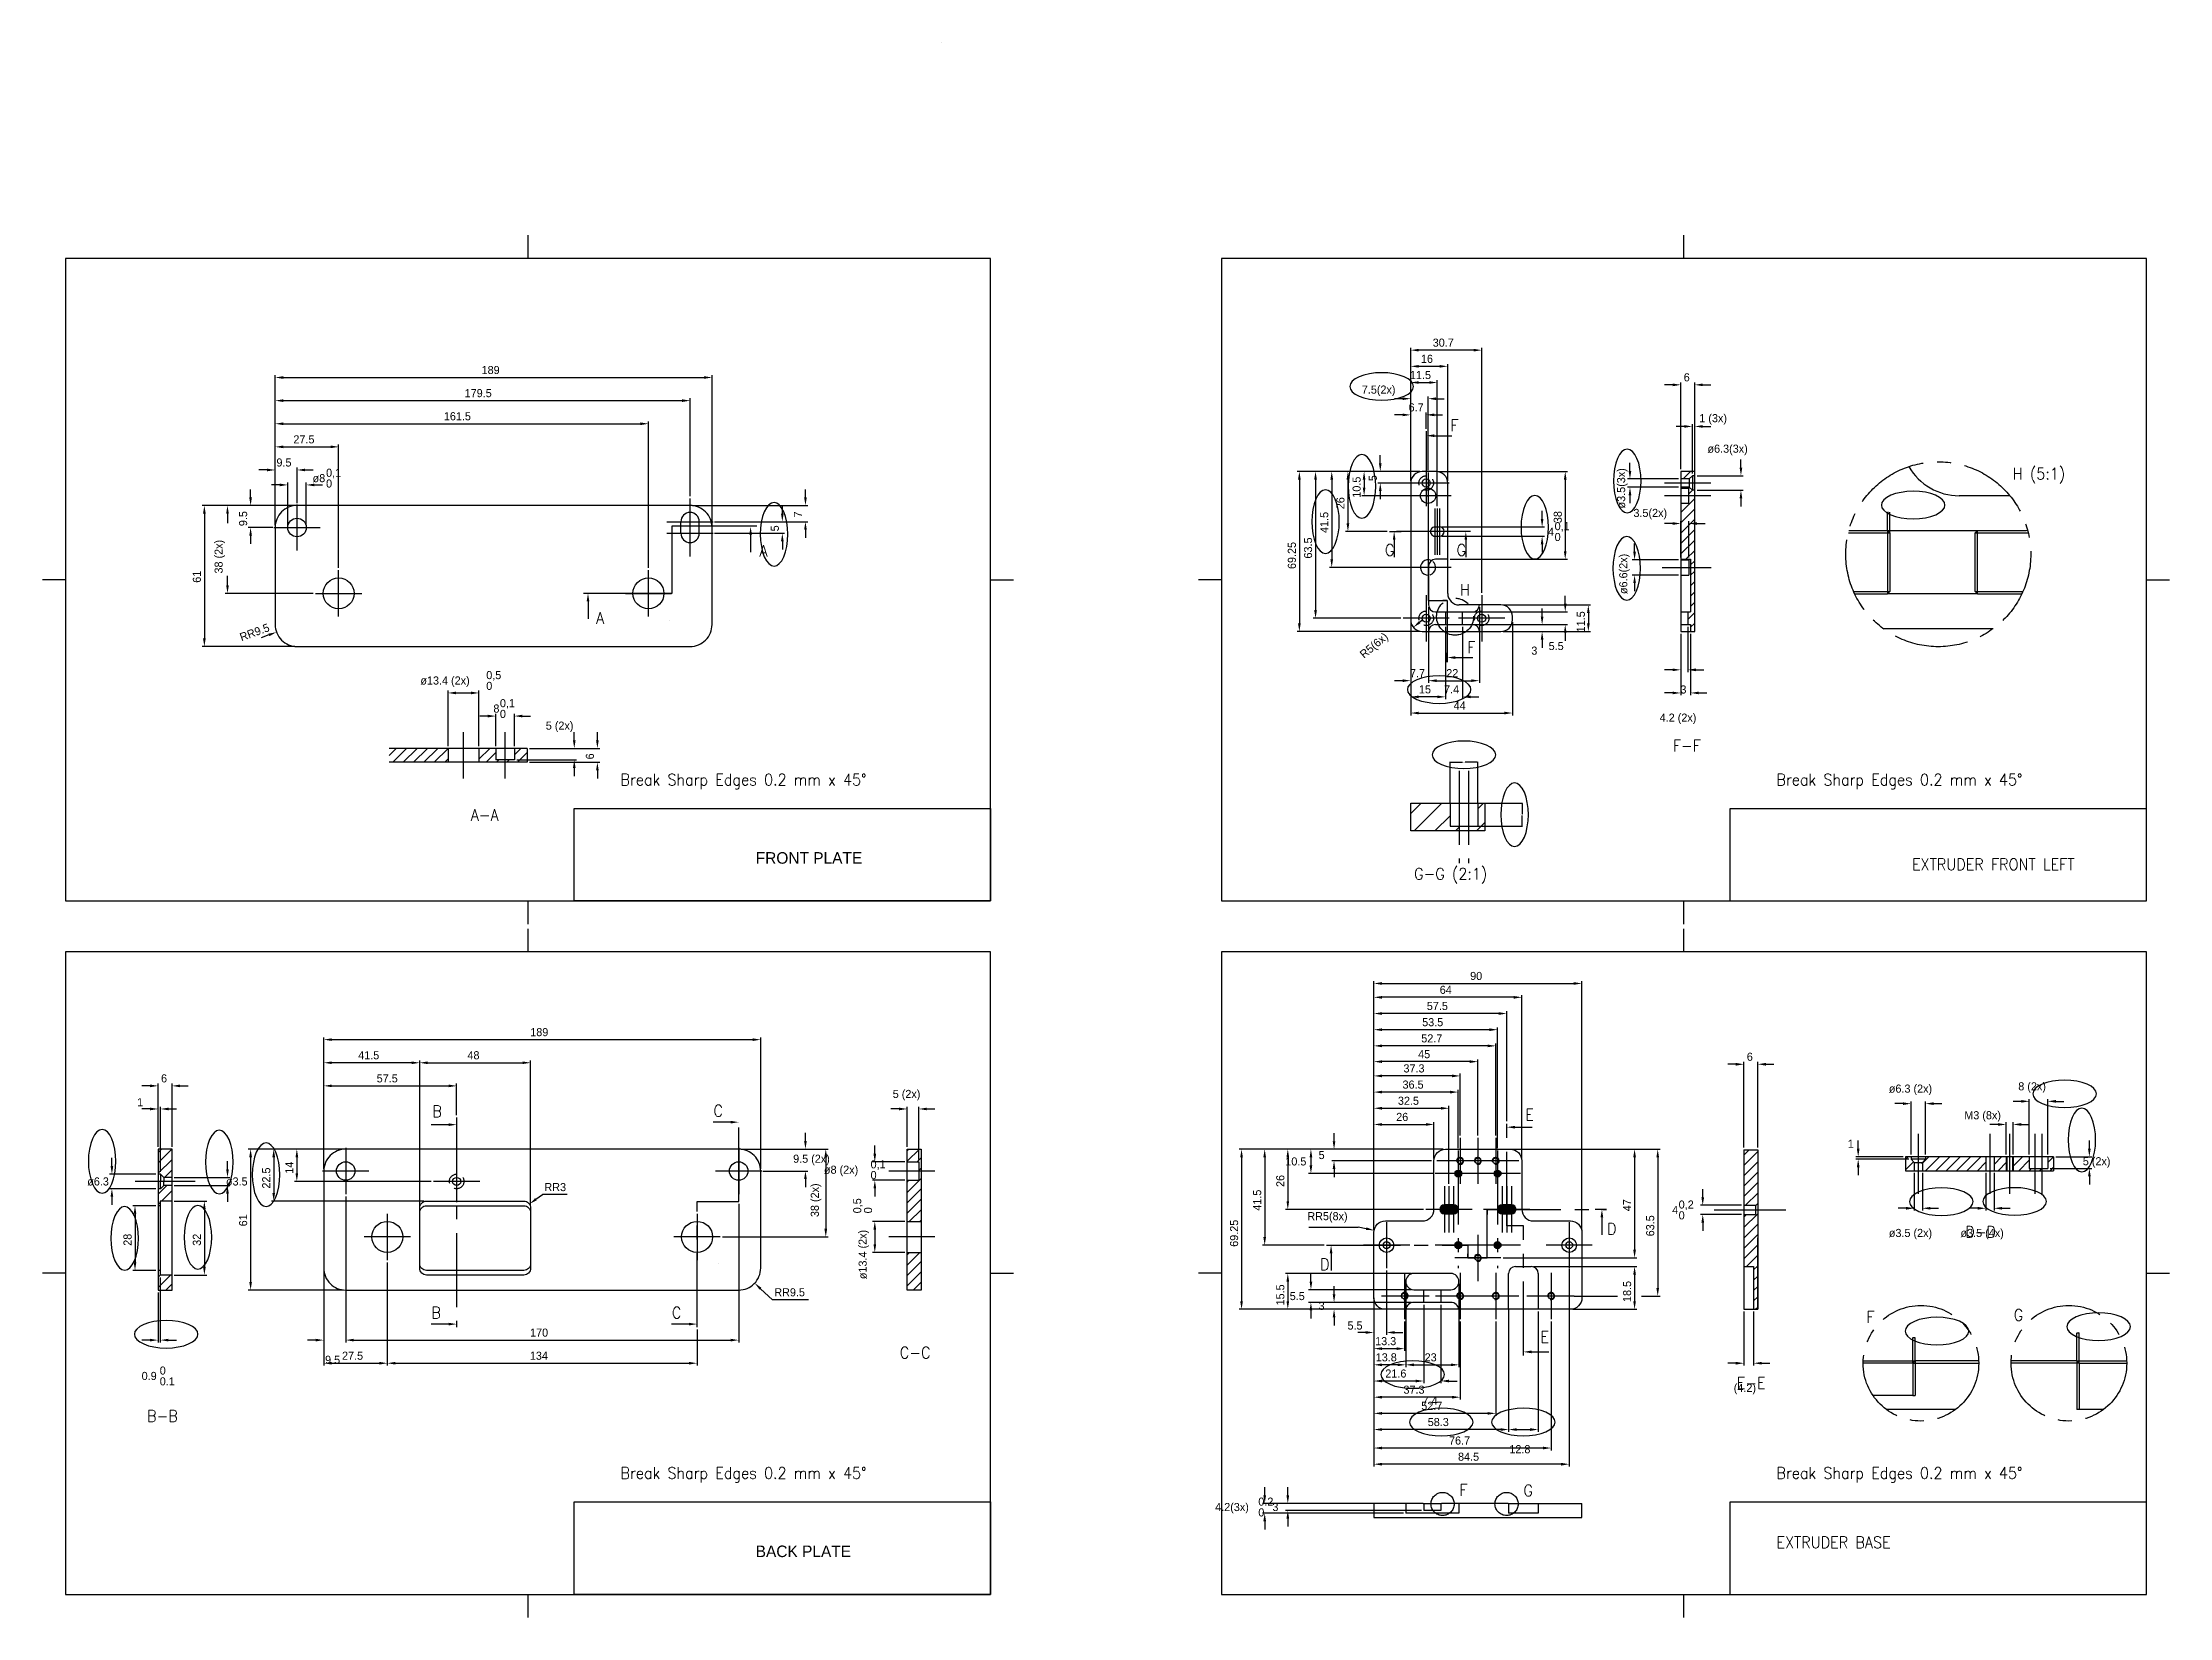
# Model space of a CAD drawing. Extents: x -1900 to -80, y -566 to 781.
# Drawn here: x -1500 to -580, y 100 to 781 of the extents above; entities that cross this region are included whole.
import ezdxf

# ---------------------------------------------------------------- set-up
doc = ezdxf.new("R2010")
doc.units = 0
doc.linetypes.add('CENTER', pattern=[50, 32, -6, 6, -6])
doc.linetypes.add('DASHED2', pattern=[9, 6, -3])
doc.layers.get('0').update_dxf_attribs({"linetype": 'CONTINUOUS'})
doc.layers.get('DEFPOINTS').update_dxf_attribs({"linetype": 'CONTINUOUS'})
for name, color, linetype in [('_COMMENTS_NAMES', 7, 'CONTINUOUS'), ('BORDER', 7, 'CONTINUOUS'), ('CENTER', 1, 'CENTER'), ('DIMENSION', 4, 'CONTINUOUS'), ('DIMENSION_NEW', 6, 'CONTINUOUS'), ('HATCH', 3, 'CONTINUOUS'), ('HIDDEN', 3, 'DASHED2'), ('HOLE_M3', 3, 'CONTINUOUS'), ('SECTION', 4, 'CENTER'), ('THINLINE', 3, 'CONTINUOUS')]:
    doc.layers.add(name, color=color, linetype=linetype)
doc.styles.add('TEXTSTYLE1', font='Standard')
doc.styles.add('TEXTSTYLE10', font='Standard')
doc.styles.add('TEXTSTYLE11', font='Standard')
doc.styles.add('TEXTSTYLE2', font='Standard')
doc.styles.add('TEXTSTYLE3', font='txt')
doc.styles.add('TEXTSTYLE30', font='Standard')
doc.styles.add('TEXTSTYLE31', font='Standard')
doc.styles.add('TEXTSTYLE32', font='Standard')
doc.styles.add('TEXTSTYLE33', font='Standard')
doc.styles.add('TEXTSTYLE34', font='Standard')
doc.styles.add('TEXTSTYLE35', font='Standard')
doc.styles.add('TEXTSTYLE36', font='Standard')
doc.styles.add('TEXTSTYLE37', font='Standard')
doc.styles.add('TEXTSTYLE38', font='Standard')
doc.styles.add('TEXTSTYLE39', font='Standard')
doc.styles.add('TEXTSTYLE4', font='txt')
doc.styles.add('TEXTSTYLE40', font='Standard')
doc.styles.add('TEXTSTYLE41', font='Standard')
doc.styles.add('TEXTSTYLE45', font='Standard')
doc.styles.add('TEXTSTYLE46', font='Standard')
doc.styles.add('TEXTSTYLE47', font='Standard')
doc.styles.add('TEXTSTYLE48', font='Standard')
doc.styles.add('TEXTSTYLE49', font='Standard')
doc.styles.add('TEXTSTYLE5', font='Standard')
doc.styles.add('TEXTSTYLE50', font='standard')
doc.styles.add('TEXTSTYLE51', font='Standard')
doc.styles.add('TEXTSTYLE53', font='Standard')
doc.styles.add('TEXTSTYLE54', font='Standard')
doc.styles.add('TEXTSTYLE55', font='Standard')
doc.styles.add('TEXTSTYLE57', font='Standard')
doc.styles.add('TEXTSTYLE58', font='Standard')
doc.styles.add('TEXTSTYLE6', font='Standard')
doc.styles.add('TEXTSTYLE7', font='Standard')
doc.styles.add('TEXTSTYLE8', font='Standard')
doc.styles.add('TEXTSTYLE9', font='Standard')
doc.dimstyles.new('QCADDIMSTYLE', dxfattribs={"dimtxt": 3.5, "dimasz": 3.5, "dimexe": 1, "dimexo": 1, "dimgap": 1.5, "dimtad": 1, "dimtoh": 1, "dimzin": 0, "dimcen": 0.09, "dimazin": 3, "dimtfac": 1, "dimtofl": 0, "dimtmove": 0, "dimatfit": 3})

msp = doc.modelspace()

# ---------------------------------------------------------------- texts
at = {"layer": '_COMMENTS_NAMES', "linetype": 'CONTINUOUS'}
for s, style, p in [('Break Sharp Edges 0.2 mm x 45°', 'TEXTSTYLE51', (-1250, 460)), ('Break Sharp Edges 0.2 mm x 45°', 'TEXTSTYLE53', (-750, 460)), ('FRONT PLATE', 'TEXTSTYLE3', (-1191.517, 426.115)), ('EXTRUDER FRONT LEFT', 'TEXTSTYLE50', (-691.36, 423.308)), ('Break Sharp Edges 0.2 mm x 45°', 'TEXTSTYLE45', (-1250, 160)), ('Break Sharp Edges 0.2 mm x 45°', 'TEXTSTYLE37', (-750, 160)), ('BACK PLATE', 'TEXTSTYLE4', (-1191.517, 126.115)), ('EXTRUDER BASE', 'TEXTSTYLE32', (-750, 130))]:
    msp.add_text(s, height=5, dxfattribs=dict(at, style=style)).set_placement(p)
at = {"layer": 'SECTION', "linetype": 'CONTINUOUS'}
for s, style, p in [('F', 'TEXTSTYLE46', (-891.015, 613.308)), ('H (5:1)', 'TEXTSTYLE58', (-647.743, 592.354)), ('A', 'TEXTSTYLE5', (-1189.894, 558.975)), ('G', 'TEXTSTYLE48', (-919.36, 559.308)), ('G', 'TEXTSTYLE49', (-888.36, 559.308)), ('H', 'TEXTSTYLE57', (-886.807, 542.105)), ('A', 'TEXTSTYLE6', (-1260.535, 529.945)), ('F', 'TEXTSTYLE47', (-883.745, 517.26)), ('F-F', 'TEXTSTYLE54', (-794.787, 474.669)), ('A-A', 'TEXTSTYLE7', (-1314.787, 444.669)), ('G-G (2:1)', 'TEXTSTYLE55', (-906.733, 419.245)), ('B', 'TEXTSTYLE1', (-1331.385, 316.526)), ('C', 'TEXTSTYLE9', (-1209.786, 316.726)), ('E', 'TEXTSTYLE33', (-858.666, 315.013)), ('D', 'TEXTSTYLE35', (-823.25, 265.66)), ('D-D', 'TEXTSTYLE31', (-668.312, 264.326)), ('D', 'TEXTSTYLE36', (-947.36, 250.308)), ('B', 'TEXTSTYLE2', (-1331.786, 229.36)), ('C', 'TEXTSTYLE8', (-1227.786, 229.36)), ('F', 'TEXTSTYLE40', (-711.111, 227.5)), ('G', 'TEXTSTYLE41', (-647.335, 228.379)), ('E', 'TEXTSTYLE34', (-852.068, 218.891)), ('C-C', 'TEXTSTYLE11', (-1129.182, 212.112)), ('E-E', 'TEXTSTYLE30', (-767.204, 198.974)), ('B-B', 'TEXTSTYLE10', (-1454.787, 184.669)), ('F', 'TEXTSTYLE38', (-887.167, 152.67)), ('G', 'TEXTSTYLE39', (-859.422, 152.422))]:
    msp.add_text(s, height=5, dxfattribs=dict(at, style=style)).set_placement(p)

# ---------------------------------------------------------------- blocks, each defined once
blk = doc.blocks.new('*X246')
at = {"layer": 'SECTION'}
blk.add_line((-1324.37, 313.21), (-1331.89, 313.21), dxfattribs=at)
blk.add_solid([(-1324.37, 313.79), (-1320.87, 313.21), (-1324.37, 312.62)], dxfattribs=at)
blk = doc.blocks.new('*X247')
at = {"layer": 'SECTION'}
blk.add_line((-1324.37, 226.93), (-1331.89, 226.93), dxfattribs=at)
blk.add_solid([(-1324.37, 227.51), (-1320.87, 226.93), (-1324.37, 226.35)], dxfattribs=at)
blk = doc.blocks.new('*D5')
at = {"layer": 'DEFPOINTS', "color": 0}
for p in [(-1210.41, 636.47), (-1399.41, 571.58), (-1210.41, 569.08)]:
    blk.add_point(p, dxfattribs=at)
at = {"layer": 'DIMENSION', "color": 0}
for p, q in [((-1399.41, 572.58), (-1399.41, 637.47)), ((-1395.91, 636.47), (-1213.91, 636.47)), ((-1210.41, 570.08), (-1210.41, 637.47))]:
    blk.add_line(p, q, dxfattribs=at)
for points in [[(-1395.91, 637.06), (-1395.91, 635.89), (-1399.41, 636.47)], [(-1213.91, 635.89), (-1213.91, 637.06), (-1210.41, 636.47)]]:
    blk.add_solid(points, dxfattribs=at)
at = {"layer": 'DIMENSION', "color": 0, "linetype": 'CONTINUOUS'}
blk.add_text('189', height=3.5, dxfattribs=at).set_placement((-1310.08, 637.97))
blk = doc.blocks.new('*D6')
at = {"layer": 'DEFPOINTS', "color": 0}
for p in [(-1389.91, 581.08), (-1430, 520.08), (-1389.91, 520.08)]:
    blk.add_point(p, dxfattribs=at)
at = {"layer": 'DIMENSION', "color": 0}
for p, q in [((-1390.91, 581.08), (-1431, 581.08)), ((-1430, 577.58), (-1430, 523.58)), ((-1390.91, 520.08), (-1431, 520.08))]:
    blk.add_line(p, q, dxfattribs=at)
for points in [[(-1429.42, 577.58), (-1430.58, 577.58), (-1430, 581.08)], [(-1430.58, 523.58), (-1429.42, 523.58), (-1430, 520.08)]]:
    blk.add_solid(points, dxfattribs=at)
at = {"layer": 'DIMENSION', "color": 0, "linetype": 'CONTINUOUS'}
blk.add_text('61', height=3.5, rotation=90, dxfattribs=at).set_placement((-1431.5, 547.67))
blk = doc.blocks.new('*D7')
at = {"layer": 'DEFPOINTS', "color": 0}
for p in [(-1389.91, 596.47), (-1389.91, 581.08), (-1399.41, 571.58)]:
    blk.add_point(p, dxfattribs=at)
at = {"layer": 'DIMENSION', "color": 0}
for p, q in [((-1402.91, 596.47), (-1406.41, 596.47)), ((-1399.41, 572.58), (-1399.41, 597.47)), ((-1389.91, 582.08), (-1389.91, 597.47)), ((-1386.41, 596.47), (-1382.91, 596.47))]:
    blk.add_line(p, q, dxfattribs=at)
for points in [[(-1402.91, 595.89), (-1402.91, 597.06), (-1399.41, 596.47)], [(-1386.41, 597.06), (-1386.41, 595.89), (-1389.91, 596.47)]]:
    blk.add_solid(points, dxfattribs=at)
at = {"layer": 'DIMENSION', "color": 0, "linetype": 'CONTINUOUS'}
blk.add_text('9.5', height=3.5, dxfattribs=at).set_placement((-1398.83, 597.97))
blk = doc.blocks.new('*D8')
at = {"layer": 'DEFPOINTS', "color": 0}
for p in [(-1371.91, 606.47), (-1399.41, 571.58), (-1371.91, 553.08)]:
    blk.add_point(p, dxfattribs=at)
at = {"layer": 'DIMENSION', "color": 0}
for p, q in [((-1399.41, 572.58), (-1399.41, 607.47)), ((-1371.91, 554.08), (-1371.91, 607.47)), ((-1395.91, 606.47), (-1375.41, 606.47))]:
    blk.add_line(p, q, dxfattribs=at)
for points in [[(-1395.91, 607.06), (-1395.91, 605.89), (-1399.41, 606.47)], [(-1375.41, 605.89), (-1375.41, 607.06), (-1371.91, 606.47)]]:
    blk.add_solid(points, dxfattribs=at)
at = {"layer": 'DIMENSION', "color": 0, "linetype": 'CONTINUOUS'}
blk.add_text('27.5', height=3.5, dxfattribs=at).set_placement((-1391.49, 607.97))
blk = doc.blocks.new('*D9')
at = {"layer": 'DEFPOINTS', "color": 0}
for p in [(-1237.91, 616.47), (-1399.41, 571.58), (-1237.91, 553.08)]:
    blk.add_point(p, dxfattribs=at)
at = {"layer": 'DIMENSION', "color": 0}
for p, q in [((-1399.41, 572.58), (-1399.41, 617.47)), ((-1395.91, 616.47), (-1241.41, 616.47)), ((-1237.91, 554.08), (-1237.91, 617.47))]:
    blk.add_line(p, q, dxfattribs=at)
for points in [[(-1395.91, 617.06), (-1395.91, 615.89), (-1399.41, 616.47)], [(-1241.41, 615.89), (-1241.41, 617.06), (-1237.91, 616.47)]]:
    blk.add_solid(points, dxfattribs=at)
at = {"layer": 'DIMENSION', "color": 0, "linetype": 'CONTINUOUS'}
blk.add_text('161.5', height=3.5, dxfattribs=at).set_placement((-1326.41, 617.97))
blk = doc.blocks.new('*D10')
at = {"layer": 'DEFPOINTS', "color": 0}
for p in [(-1219.91, 626.47), (-1219.91, 584.08), (-1399.41, 571.58)]:
    blk.add_point(p, dxfattribs=at)
at = {"layer": 'DIMENSION', "color": 0}
for p, q in [((-1399.41, 572.58), (-1399.41, 627.47)), ((-1395.91, 626.47), (-1223.41, 626.47)), ((-1219.91, 585.08), (-1219.91, 627.47))]:
    blk.add_line(p, q, dxfattribs=at)
for points in [[(-1395.91, 627.06), (-1395.91, 625.89), (-1399.41, 626.47)], [(-1223.41, 625.89), (-1223.41, 627.06), (-1219.91, 626.47)]]:
    blk.add_solid(points, dxfattribs=at)
at = {"layer": 'DIMENSION', "color": 0, "linetype": 'CONTINUOUS'}
blk.add_text('179.5', height=3.5, dxfattribs=at).set_placement((-1317.41, 627.97))
blk = doc.blocks.new('BORDERA3')
at = {"layer": 'BORDER'}
for p, q in [((210, 288), (210, 298)), ((10, 149), (0, 149)), ((410, 149), (420, 149)), ((210, 0), (210, 10))]:
    blk.add_line(p, q, dxfattribs=at)
blk.add_lwpolyline([(410, 10), (410, 10), (410, 288), (10, 288), (10, 10), (410, 10)], dxfattribs=at)
blk = doc.blocks.new('*D47')
at = {"layer": 'DEFPOINTS', "color": 0}
for p in [(-1389.91, 581.08), (-1410, 571.58), (-1399.41, 571.58)]:
    blk.add_point(p, dxfattribs=at)
at = {"layer": 'DIMENSION', "color": 0}
for p, q in [((-1390.91, 581.08), (-1411, 581.08)), ((-1410, 584.58), (-1410, 588.08)), ((-1400.41, 571.58), (-1411, 571.58)), ((-1410, 568.08), (-1410, 564.58))]:
    blk.add_line(p, q, dxfattribs=at)
for points in [[(-1410.58, 584.58), (-1409.42, 584.58), (-1410, 581.08)], [(-1409.42, 568.08), (-1410.58, 568.08), (-1410, 571.58)]]:
    blk.add_solid(points, dxfattribs=at)
at = {"layer": 'DIMENSION', "color": 0, "linetype": 'CONTINUOUS'}
blk.add_text('9.5', height=3.5, rotation=90, dxfattribs=at).set_placement((-1411.5, 572.17))
blk = doc.blocks.new('*D48')
at = {"layer": 'DEFPOINTS', "color": 0}
for p in [(-1389.91, 581.08), (-1420, 543.08), (-1381.91, 543.08)]:
    blk.add_point(p, dxfattribs=at)
at = {"layer": 'DIMENSION', "color": 0}
for p, q in [((-1390.91, 581.08), (-1421, 581.08)), ((-1420, 577.58), (-1420, 573.5)), ((-1382.91, 543.08), (-1421, 543.08)), ((-1420, 546.58), (-1420, 550.67))]:
    blk.add_line(p, q, dxfattribs=at)
for points in [[(-1419.42, 577.58), (-1420.58, 577.58), (-1420, 581.08)], [(-1420.58, 546.58), (-1419.42, 546.58), (-1420, 543.08)]]:
    blk.add_solid(points, dxfattribs=at)
at = {"layer": 'DIMENSION', "color": 0, "linetype": 'CONTINUOUS'}
blk.add_text('38 (2x)', height=3.5, rotation=90, dxfattribs=at).set_placement((-1422.08, 551.67))
blk = doc.blocks.new('*D49')
at = {"layer": 'DEFPOINTS', "color": 0}
for p in [(-1219.91, 581.08), (-1209.91, 574.08), (-1170, 574.08)]:
    blk.add_point(p, dxfattribs=at)
at = {"layer": 'DIMENSION', "color": 0}
for p, q in [((-1218.91, 581.08), (-1169, 581.08)), ((-1170, 584.58), (-1170, 588.08)), ((-1208.91, 574.08), (-1169, 574.08)), ((-1170, 570.58), (-1170, 567.08))]:
    blk.add_line(p, q, dxfattribs=at)
for points in [[(-1170.58, 584.58), (-1169.42, 584.58), (-1170, 581.08)], [(-1169.42, 570.58), (-1170.58, 570.58), (-1170, 574.08)]]:
    blk.add_solid(points, dxfattribs=at)
at = {"layer": 'DIMENSION', "color": 0, "linetype": 'CONTINUOUS'}
blk.add_text('7', height=3.5, rotation=90, dxfattribs=at).set_placement((-1171.5, 575.92))
blk = doc.blocks.new('*D50')
at = {"layer": 'DEFPOINTS', "color": 0}
for p in [(-1210.41, 574.08), (-1210.41, 569.08), (-1180, 569.08)]:
    blk.add_point(p, dxfattribs=at)
at = {"layer": 'DIMENSION', "color": 0}
for p, q in [((-1180, 577.58), (-1180, 581.08)), ((-1209.41, 574.08), (-1179, 574.08)), ((-1209.41, 569.08), (-1179, 569.08)), ((-1180, 565.58), (-1180, 562.08))]:
    blk.add_line(p, q, dxfattribs=at)
for points in [[(-1180.58, 577.58), (-1179.42, 577.58), (-1180, 574.08)], [(-1179.42, 565.58), (-1180.58, 565.58), (-1180, 569.08)]]:
    blk.add_solid(points, dxfattribs=at)
at = {"layer": 'DIMENSION', "color": 0, "linetype": 'CONTINUOUS'}
blk.add_text('5', height=3.5, rotation=90, dxfattribs=at).set_placement((-1181.5, 569.92))
blk = doc.blocks.new('*D51')
at = {"layer": 'DEFPOINTS', "color": 0}
for p in [(-1398.82, 526.29), (-1389.91, 529.58)]:
    blk.add_point(p, dxfattribs=at)
at = {"layer": 'DIMENSION', "color": 0}
blk.add_line((-1402.1, 525.08), (-1405.39, 523.87), dxfattribs=at)
blk.add_solid([(-1401.9, 524.53), (-1402.31, 525.63), (-1398.82, 526.29)], dxfattribs=at)
at = {"layer": 'DIMENSION', "color": 0, "linetype": 'CONTINUOUS'}
blk.add_text('RR9.5', height=3.5, rotation=20.27264, dxfattribs=at).set_placement((-1413.91, 522.32))
blk = doc.blocks.new('*D52')
at = {"layer": 'DEFPOINTS', "color": 0}
for p in [(-1295.91, 471), (-1290.41, 476), (-1270, 471)]:
    blk.add_point(p, dxfattribs=at)
at = {"layer": 'DIMENSION', "color": 0}
for p, q in [((-1270, 479.5), (-1270, 483)), ((-1294.91, 471), (-1269, 471)), ((-1289.41, 476), (-1269, 476)), ((-1270, 467.5), (-1270, 464))]:
    blk.add_line(p, q, dxfattribs=at)
for points in [[(-1270.58, 479.5), (-1269.42, 479.5), (-1270, 476)], [(-1269.42, 467.5), (-1270.58, 467.5), (-1270, 471)]]:
    blk.add_solid(points, dxfattribs=at)
at = {"layer": 'DIMENSION', "color": 0, "linetype": 'CONTINUOUS'}
blk.add_text('5 (2x)', height=3.5, dxfattribs=at).set_placement((-1282.32, 484.11))
blk = doc.blocks.new('*X297')
at = {"layer": 'DIMENSION', "color": 0, "linetype": 'CONTINUOUS'}
for s, p in [('0,1', (-1302.16, 493.83)), ('8', (-1304.99, 491.5)), ('0', (-1302.16, 489.17))]:
    blk.add_text(s, height=3.5, dxfattribs=at).set_placement(p)
blk = doc.blocks.new('*D53')
at = {"layer": 'DEFPOINTS', "color": 0}
for p in [(-1295.91, 490), (-1303.91, 476), (-1295.91, 476)]:
    blk.add_point(p, dxfattribs=at)
at = {"layer": 'DIMENSION', "color": 0}
for p, q in [((-1307.41, 490), (-1310.91, 490)), ((-1303.91, 477), (-1303.91, 491)), ((-1295.91, 477), (-1295.91, 491)), ((-1292.41, 490), (-1288.91, 490))]:
    blk.add_line(p, q, dxfattribs=at)
for points in [[(-1307.41, 489.42), (-1307.41, 490.58), (-1303.91, 490)], [(-1292.41, 490.58), (-1292.41, 489.42), (-1295.91, 490)]]:
    blk.add_solid(points, dxfattribs=at)
blk.add_blockref('*X297', (0, 0), dxfattribs=at)
blk = doc.blocks.new('*X298')
at = {"layer": 'DIMENSION', "color": 0, "linetype": 'CONTINUOUS'}
for s, p in [('ø13.4 (2x)', (-1336.57, 503.64)), ('0,5', (-1308.07, 505.98)), ('0', (-1308.07, 501.31))]:
    blk.add_text(s, height=3.5, dxfattribs=at).set_placement(p)
blk = doc.blocks.new('*D54')
at = {"layer": 'DEFPOINTS', "color": 0}
for p in [(-1311.21, 500), (-1324.61, 476), (-1311.21, 476)]:
    blk.add_point(p, dxfattribs=at)
at = {"layer": 'DIMENSION', "color": 0}
for p, q in [((-1324.61, 477), (-1324.61, 501)), ((-1321.11, 500), (-1314.71, 500)), ((-1311.21, 477), (-1311.21, 501))]:
    blk.add_line(p, q, dxfattribs=at)
for points in [[(-1321.11, 500.58), (-1321.11, 499.42), (-1324.61, 500)], [(-1314.71, 499.42), (-1314.71, 500.58), (-1311.21, 500)]]:
    blk.add_solid(points, dxfattribs=at)
blk.add_blockref('*X298', (0, 0), dxfattribs=at)
blk = doc.blocks.new('*X299')
at = {"layer": 'DIMENSION', "color": 0, "linetype": 'CONTINUOUS'}
for s, p in [('ø8', (-1383.18, 591.19)), ('0,1', (-1377.35, 593.52)), ('0', (-1377.35, 588.86))]:
    blk.add_text(s, height=3.5, dxfattribs=at).set_placement(p)
blk = doc.blocks.new('*D55')
at = {"layer": 'DEFPOINTS', "color": 0}
for p in [(-1385.91, 590), (-1393.91, 571.58), (-1385.91, 571.58)]:
    blk.add_point(p, dxfattribs=at)
at = {"layer": 'DIMENSION', "color": 0}
for p, q in [((-1397.41, 590), (-1400.91, 590)), ((-1393.91, 572.58), (-1393.91, 591)), ((-1385.91, 572.58), (-1385.91, 591)), ((-1382.41, 590), (-1378.91, 590))]:
    blk.add_line(p, q, dxfattribs=at)
for points in [[(-1397.41, 589.42), (-1397.41, 590.58), (-1393.91, 590)], [(-1382.41, 590.58), (-1382.41, 589.42), (-1385.91, 590)]]:
    blk.add_solid(points, dxfattribs=at)
blk.add_blockref('*X299', (0, 0), dxfattribs=at)
blk = doc.blocks.new('*X248')
at = {"layer": 'SECTION'}
blk.add_line((-1193.73, 568.44), (-1193.73, 560.93), dxfattribs=at)
blk.add_solid([(-1194.32, 568.44), (-1193.73, 571.94), (-1193.15, 568.44)], dxfattribs=at)
blk = doc.blocks.new('*X249')
at = {"layer": 'SECTION'}
blk.add_line((-1264.06, 539.58), (-1264.06, 532.07), dxfattribs=at)
blk.add_solid([(-1264.64, 539.58), (-1264.06, 543.08), (-1263.47, 539.58)], dxfattribs=at)
blk = doc.blocks.new('*X250')
at = {"layer": 'HATCH'}
for p, q in [((-1350, 472.99), (-1346.99, 476)), ((-1348.5, 470), (-1342.5, 476)), ((-1344.01, 470), (-1338.01, 476)), ((-1339.52, 470), (-1333.52, 476)), ((-1335.03, 470), (-1329.03, 476)), ((-1330.54, 470), (-1324.61, 475.93)), ((-1326.05, 470), (-1324.61, 471.44)), ((-1311.21, 475.86), (-1311.07, 476)), ((-1311.21, 471.37), (-1306.58, 476)), ((-1308.09, 470), (-1303.91, 474.18)), ((-1303.6, 470), (-1302.6, 471)), ((-1299.11, 470), (-1298.11, 471)), ((-1295.91, 473.2), (-1293.11, 476)), ((-1294.62, 470), (-1290.41, 474.21))]:
    blk.add_line(p, q, dxfattribs=at)
blk = doc.blocks.new('*D56')
at = {"layer": 'DEFPOINTS', "color": 0}
for p in [(-1290.41, 476), (-1290.41, 470), (-1260, 470)]:
    blk.add_point(p, dxfattribs=at)
at = {"layer": 'DIMENSION', "color": 0}
for p, q in [((-1260, 479.5), (-1260, 483)), ((-1289.41, 476), (-1259, 476)), ((-1289.41, 470), (-1259, 470)), ((-1260, 466.5), (-1260, 463))]:
    blk.add_line(p, q, dxfattribs=at)
for points in [[(-1260.58, 479.5), (-1259.42, 479.5), (-1260, 476)], [(-1259.42, 466.5), (-1260.58, 466.5), (-1260, 470)]]:
    blk.add_solid(points, dxfattribs=at)
at = {"layer": 'DIMENSION', "color": 0, "linetype": 'CONTINUOUS'}
blk.add_text('6', height=3.5, rotation=90, dxfattribs=at).set_placement((-1261.5, 471.25))
blk = doc.blocks.new('*D57')
at = {"layer": 'DEFPOINTS', "color": 0}
for p in [(-1378.37, 340), (-1378.37, 293.15), (-1336.87, 277.15)]:
    blk.add_point(p, dxfattribs=at)
at = {"layer": 'DIMENSION', "color": 0}
for p, q in [((-1378.37, 294.15), (-1378.37, 341)), ((-1336.87, 278.15), (-1336.87, 341)), ((-1340.37, 340), (-1374.87, 340))]:
    blk.add_line(p, q, dxfattribs=at)
for points in [[(-1374.87, 340.58), (-1374.87, 339.42), (-1378.37, 340)], [(-1340.37, 339.42), (-1340.37, 340.58), (-1336.87, 340)]]:
    blk.add_solid(points, dxfattribs=at)
at = {"layer": 'DIMENSION', "color": 0, "linetype": 'CONTINUOUS'}
blk.add_text('41.5', height=3.5, dxfattribs=at).set_placement((-1363.46, 341.5))
blk = doc.blocks.new('*X300')
at = {"layer": 'DIMENSION_NEW', "color": 0, "linetype": 'CONTINUOUS'}
for s, p in [('0.9', (-1457.13, 202.75)), ('0', (-1449.3, 205.08)), ('0.1', (-1449.3, 200.42))]:
    blk.add_text(s, height=3.5, dxfattribs=at).set_placement(p)
blk = doc.blocks.new('*D58')
at = {"layer": 'DEFPOINTS', "color": 0}
for p in [(-1450, 241.65), (-1449.1, 248.15), (-1450, 220)]:
    blk.add_point(p, dxfattribs=at)
at = {"layer": 'DIMENSION_NEW', "color": 0}
for p, q in [((-1450, 240.65), (-1450, 219)), ((-1449.1, 247.15), (-1449.1, 219)), ((-1453.5, 220), (-1457, 220)), ((-1445.6, 220), (-1442.1, 220))]:
    blk.add_line(p, q, dxfattribs=at)
for points in [[(-1453.5, 219.42), (-1453.5, 220.58), (-1450, 220)], [(-1445.6, 220.58), (-1445.6, 219.42), (-1449.1, 220)]]:
    blk.add_solid(points, dxfattribs=at)
blk.add_blockref('*X300', (0, 0), dxfattribs=at)
blk = doc.blocks.new('*D59')
at = {"layer": 'DEFPOINTS', "color": 0}
for p in [(-1450, 330), (-1450, 302.65), (-1444, 302.65)]:
    blk.add_point(p, dxfattribs=at)
at = {"layer": 'DIMENSION', "color": 0}
for p, q in [((-1453.5, 330), (-1457, 330)), ((-1450, 303.65), (-1450, 331)), ((-1444, 303.65), (-1444, 331)), ((-1440.5, 330), (-1437, 330))]:
    blk.add_line(p, q, dxfattribs=at)
for points in [[(-1453.5, 329.42), (-1453.5, 330.58), (-1450, 330)], [(-1440.5, 330.58), (-1440.5, 329.42), (-1444, 330)]]:
    blk.add_solid(points, dxfattribs=at)
at = {"layer": 'DIMENSION', "color": 0, "linetype": 'CONTINUOUS'}
blk.add_text('6', height=3.5, dxfattribs=at).set_placement((-1448.75, 331.5))
blk = doc.blocks.new('*D60')
at = {"layer": 'DEFPOINTS', "color": 0}
for p in [(-1368.87, 302.65), (-1410, 241.65), (-1368.87, 241.65)]:
    blk.add_point(p, dxfattribs=at)
at = {"layer": 'DIMENSION', "color": 0}
for p, q in [((-1369.87, 302.65), (-1411, 302.65)), ((-1410, 299.15), (-1410, 245.15)), ((-1369.87, 241.65), (-1411, 241.65))]:
    blk.add_line(p, q, dxfattribs=at)
for points in [[(-1409.42, 299.15), (-1410.58, 299.15), (-1410, 302.65)], [(-1410.58, 245.15), (-1409.42, 245.15), (-1410, 241.65)]]:
    blk.add_solid(points, dxfattribs=at)
at = {"layer": 'DIMENSION', "color": 0, "linetype": 'CONTINUOUS'}
blk.add_text('61', height=3.5, rotation=90, dxfattribs=at).set_placement((-1411.5, 269.23))
blk = doc.blocks.new('*D61')
at = {"layer": 'DEFPOINTS', "color": 0}
for p in [(-1198.87, 302.65), (-1189.37, 293.15), (-1170, 293.15)]:
    blk.add_point(p, dxfattribs=at)
at = {"layer": 'DIMENSION', "color": 0}
for p, q in [((-1170, 306.15), (-1170, 309.65)), ((-1197.87, 302.65), (-1169, 302.65)), ((-1188.37, 293.15), (-1169, 293.15)), ((-1170, 289.65), (-1170, 286.15))]:
    blk.add_line(p, q, dxfattribs=at)
for points in [[(-1170.58, 306.15), (-1169.42, 306.15), (-1170, 302.65)], [(-1169.42, 289.65), (-1170.58, 289.65), (-1170, 293.15)]]:
    blk.add_solid(points, dxfattribs=at)
at = {"layer": 'DIMENSION', "color": 0, "linetype": 'CONTINUOUS'}
blk.add_text('9.5 (2x)', height=3.5, dxfattribs=at).set_placement((-1175.33, 296.73))
blk = doc.blocks.new('*D62')
at = {"layer": 'DEFPOINTS', "color": 0}
for p in [(-1198.87, 302.65), (-1206.87, 264.65), (-1161.21, 264.65)]:
    blk.add_point(p, dxfattribs=at)
at = {"layer": 'DIMENSION', "color": 0}
for p, q in [((-1197.87, 302.65), (-1160.21, 302.65)), ((-1161.21, 299.15), (-1161.21, 268.15)), ((-1205.87, 264.65), (-1160.21, 264.65))]:
    blk.add_line(p, q, dxfattribs=at)
for points in [[(-1160.63, 299.15), (-1161.8, 299.15), (-1161.21, 302.65)], [(-1161.8, 268.15), (-1160.63, 268.15), (-1161.21, 264.65)]]:
    blk.add_solid(points, dxfattribs=at)
at = {"layer": 'DIMENSION', "color": 0, "linetype": 'CONTINUOUS'}
blk.add_text('38 (2x)', height=3.5, rotation=90, dxfattribs=at).set_placement((-1164.21, 273.23))
blk = doc.blocks.new('*D63')
at = {"layer": 'DEFPOINTS', "color": 0}
for p in [(-1450, 278.15), (-1460, 250.15), (-1450, 250.15)]:
    blk.add_point(p, dxfattribs=at)
at = {"layer": 'DIMENSION_NEW', "color": 0}
for p, q in [((-1451, 278.15), (-1461, 278.15)), ((-1460, 274.65), (-1460, 253.65)), ((-1451, 250.15), (-1461, 250.15))]:
    blk.add_line(p, q, dxfattribs=at)
for points in [[(-1459.42, 274.65), (-1460.58, 274.65), (-1460, 278.15)], [(-1460.58, 253.65), (-1459.42, 253.65), (-1460, 250.15)]]:
    blk.add_solid(points, dxfattribs=at)
at = {"layer": 'DIMENSION_NEW', "color": 0, "linetype": 'CONTINUOUS'}
blk.add_text('28', height=3.5, rotation=90, dxfattribs=at).set_placement((-1461.5, 260.81))
blk = doc.blocks.new('*D64')
at = {"layer": 'DEFPOINTS', "color": 0}
for p in [(-1444, 280.15), (-1444, 248.15), (-1430, 248.15)]:
    blk.add_point(p, dxfattribs=at)
at = {"layer": 'DIMENSION_NEW', "color": 0}
for p, q in [((-1443, 280.15), (-1429, 280.15)), ((-1430, 276.65), (-1430, 251.65)), ((-1443, 248.15), (-1429, 248.15))]:
    blk.add_line(p, q, dxfattribs=at)
for points in [[(-1429.42, 276.65), (-1430.58, 276.65), (-1430, 280.15)], [(-1430.58, 251.65), (-1429.42, 251.65), (-1430, 248.15)]]:
    blk.add_solid(points, dxfattribs=at)
at = {"layer": 'DIMENSION_NEW', "color": 0, "linetype": 'CONTINUOUS'}
blk.add_text('32', height=3.5, rotation=90, dxfattribs=at).set_placement((-1431.5, 260.81))
blk = doc.blocks.new('*D65')
at = {"layer": 'DEFPOINTS', "color": 0}
for p in [(-1288.87, 340), (-1288.87, 277.15), (-1336.87, 275.15)]:
    blk.add_point(p, dxfattribs=at)
at = {"layer": 'DIMENSION', "color": 0}
for p, q in [((-1336.87, 276.15), (-1336.87, 341)), ((-1288.87, 278.15), (-1288.87, 341)), ((-1333.37, 340), (-1292.37, 340))]:
    blk.add_line(p, q, dxfattribs=at)
for points in [[(-1333.37, 340.58), (-1333.37, 339.42), (-1336.87, 340)], [(-1292.37, 339.42), (-1292.37, 340.58), (-1288.87, 340)]]:
    blk.add_solid(points, dxfattribs=at)
at = {"layer": 'DIMENSION', "color": 0, "linetype": 'CONTINUOUS'}
blk.add_text('48', height=3.5, dxfattribs=at).set_placement((-1316.21, 341.5))
blk = doc.blocks.new('*D66')
at = {"layer": 'DEFPOINTS', "color": 0}
for p in [(-1189.37, 350), (-1378.37, 293.15), (-1189.37, 293.15)]:
    blk.add_point(p, dxfattribs=at)
at = {"layer": 'DIMENSION', "color": 0}
for p, q in [((-1378.37, 294.15), (-1378.37, 351)), ((-1374.87, 350), (-1192.87, 350)), ((-1189.37, 294.15), (-1189.37, 351))]:
    blk.add_line(p, q, dxfattribs=at)
for points in [[(-1374.87, 350.58), (-1374.87, 349.42), (-1378.37, 350)], [(-1192.87, 349.42), (-1192.87, 350.58), (-1189.37, 350)]]:
    blk.add_solid(points, dxfattribs=at)
at = {"layer": 'DIMENSION', "color": 0, "linetype": 'CONTINUOUS'}
blk.add_text('189', height=3.5, dxfattribs=at).set_placement((-1289.04, 351.5))
blk = doc.blocks.new('*D67')
at = {"layer": 'DEFPOINTS', "color": 0}
for p in [(-1368.87, 283.15), (-1378.37, 251.15), (-1368.87, 220)]:
    blk.add_point(p, dxfattribs=at)
at = {"layer": 'DIMENSION', "color": 0}
for p, q in [((-1368.87, 282.15), (-1368.87, 219)), ((-1378.37, 250.15), (-1378.37, 219)), ((-1381.87, 220), (-1385.37, 220)), ((-1365.37, 220), (-1361.87, 220))]:
    blk.add_line(p, q, dxfattribs=at)
for points in [[(-1381.87, 219.42), (-1381.87, 220.58), (-1378.37, 220)], [(-1365.37, 220.58), (-1365.37, 219.42), (-1368.87, 220)]]:
    blk.add_solid(points, dxfattribs=at)
at = {"layer": 'DIMENSION', "color": 0, "linetype": 'CONTINUOUS'}
blk.add_text('9.5', height=3.5, dxfattribs=at).set_placement((-1377.79, 209.75))
blk = doc.blocks.new('*D68')
at = {"layer": 'DEFPOINTS', "color": 0}
for p in [(-1378.37, 251.15), (-1350.87, 254.65), (-1350.87, 210)]:
    blk.add_point(p, dxfattribs=at)
at = {"layer": 'DIMENSION', "color": 0}
for p, q in [((-1378.37, 250.15), (-1378.37, 209)), ((-1350.87, 253.65), (-1350.87, 209)), ((-1374.87, 210), (-1354.37, 210))]:
    blk.add_line(p, q, dxfattribs=at)
for points in [[(-1374.87, 210.58), (-1374.87, 209.42), (-1378.37, 210)], [(-1354.37, 209.42), (-1354.37, 210.58), (-1350.87, 210)]]:
    blk.add_solid(points, dxfattribs=at)
at = {"layer": 'DIMENSION', "color": 0, "linetype": 'CONTINUOUS'}
blk.add_text('27.5', height=3.5, dxfattribs=at).set_placement((-1370.46, 211.5))
blk = doc.blocks.new('*D69')
at = {"layer": 'DEFPOINTS', "color": 0}
for p in [(-1368.87, 283.15), (-1198.87, 280), (-1198.87, 220)]:
    blk.add_point(p, dxfattribs=at)
at = {"layer": 'DIMENSION', "color": 0}
for p, q in [((-1368.87, 282.15), (-1368.87, 219)), ((-1198.87, 279), (-1198.87, 219)), ((-1365.37, 220), (-1202.37, 220))]:
    blk.add_line(p, q, dxfattribs=at)
for points in [[(-1365.37, 220.58), (-1365.37, 219.42), (-1368.87, 220)], [(-1202.37, 219.42), (-1202.37, 220.58), (-1198.87, 220)]]:
    blk.add_solid(points, dxfattribs=at)
at = {"layer": 'DIMENSION', "color": 0, "linetype": 'CONTINUOUS'}
blk.add_text('170', height=3.5, dxfattribs=at).set_placement((-1289.12, 221.5))
blk = doc.blocks.new('*D70')
at = {"layer": 'DEFPOINTS', "color": 0}
for p in [(-1350.87, 253.65), (-1216.87, 225.57), (-1216.87, 210)]:
    blk.add_point(p, dxfattribs=at)
at = {"layer": 'DIMENSION', "color": 0}
for p, q in [((-1350.87, 252.65), (-1350.87, 209)), ((-1216.87, 224.57), (-1216.87, 209)), ((-1347.37, 210), (-1220.37, 210))]:
    blk.add_line(p, q, dxfattribs=at)
for points in [[(-1347.37, 210.58), (-1347.37, 209.42), (-1350.87, 210)], [(-1220.37, 209.42), (-1220.37, 210.58), (-1216.87, 210)]]:
    blk.add_solid(points, dxfattribs=at)
at = {"layer": 'DIMENSION', "color": 0, "linetype": 'CONTINUOUS'}
blk.add_text('134', height=3.5, dxfattribs=at).set_placement((-1289.21, 211.5))
blk = doc.blocks.new('*D71')
at = {"layer": 'DEFPOINTS', "color": 0}
for p in [(-1320.87, 330), (-1320.87, 316.3), (-1378.37, 293.15)]:
    blk.add_point(p, dxfattribs=at)
at = {"layer": 'DIMENSION', "color": 0}
for p, q in [((-1378.37, 294.15), (-1378.37, 331)), ((-1374.87, 330), (-1324.37, 330)), ((-1320.87, 317.3), (-1320.87, 331))]:
    blk.add_line(p, q, dxfattribs=at)
for points in [[(-1374.87, 330.58), (-1374.87, 329.42), (-1378.37, 330)], [(-1324.37, 329.42), (-1324.37, 330.58), (-1320.87, 330)]]:
    blk.add_solid(points, dxfattribs=at)
at = {"layer": 'DIMENSION', "color": 0, "linetype": 'CONTINUOUS'}
blk.add_text('57.5', height=3.5, dxfattribs=at).set_placement((-1355.46, 331.5))
blk = doc.blocks.new('*D72')
at = {"layer": 'DEFPOINTS', "color": 0}
for p in [(-1368.87, 302.65), (-1390, 288.65), (-1330.87, 288.65)]:
    blk.add_point(p, dxfattribs=at)
at = {"layer": 'DIMENSION', "color": 0}
for p, q in [((-1369.87, 302.65), (-1391, 302.65)), ((-1390, 299.15), (-1390, 292.15)), ((-1331.87, 288.65), (-1391, 288.65))]:
    blk.add_line(p, q, dxfattribs=at)
for points in [[(-1389.42, 299.15), (-1390.58, 299.15), (-1390, 302.65)], [(-1390.58, 292.15), (-1389.42, 292.15), (-1390, 288.65)]]:
    blk.add_solid(points, dxfattribs=at)
at = {"layer": 'DIMENSION', "color": 0, "linetype": 'CONTINUOUS'}
blk.add_text('14', height=3.5, rotation=90, dxfattribs=at).set_placement((-1391.5, 291.98))
blk = doc.blocks.new('*D73')
at = {"layer": 'DEFPOINTS', "color": 0}
for p in [(-1368.87, 302.65), (-1400, 280.15), (-1333.87, 280.15)]:
    blk.add_point(p, dxfattribs=at)
at = {"layer": 'DIMENSION_NEW', "color": 0}
for p, q in [((-1369.87, 302.65), (-1401, 302.65)), ((-1400, 299.15), (-1400, 283.65)), ((-1334.87, 280.15), (-1401, 280.15))]:
    blk.add_line(p, q, dxfattribs=at)
for points in [[(-1399.42, 299.15), (-1400.58, 299.15), (-1400, 302.65)], [(-1400.58, 283.65), (-1399.42, 283.65), (-1400, 280.15)]]:
    blk.add_solid(points, dxfattribs=at)
at = {"layer": 'DIMENSION_NEW', "color": 0, "linetype": 'CONTINUOUS'}
blk.add_text('22.5', height=3.5, rotation=90, dxfattribs=at).set_placement((-1401.5, 285.56))
blk = doc.blocks.new('*D74')
at = {"layer": 'DEFPOINTS', "color": 0}
for p in [(-1291.87, 277.15), (-1289.43, 278.89)]:
    blk.add_point(p, dxfattribs=at)
at = {"layer": 'DIMENSION', "color": 0}
for p in [(-1286.59, 280.93), (-1273.07, 282.96)]:
    blk.add_line(p, (-1283.74, 282.96), dxfattribs=at)
blk.add_solid([(-1286.93, 281.4), (-1286.25, 280.45), (-1289.43, 278.89)], dxfattribs=at)
at = {"layer": 'DIMENSION', "color": 0, "linetype": 'CONTINUOUS'}
blk.add_text('RR3', height=3.5, dxfattribs=at).set_placement((-1282.91, 284.46))
blk = doc.blocks.new('*D75')
at = {"layer": 'DEFPOINTS', "color": 0}
for p in [(-1198.87, 251.15), (-1191.95, 244.63)]:
    blk.add_point(p, dxfattribs=at)
at = {"layer": 'DIMENSION', "color": 0}
for p in [(-1189.41, 242.24), (-1168.64, 237.44)]:
    blk.add_line(p, (-1184.31, 237.44), dxfattribs=at)
blk.add_solid([(-1189.01, 242.66), (-1189.81, 241.81), (-1191.95, 244.63)], dxfattribs=at)
at = {"layer": 'DIMENSION', "color": 0, "linetype": 'CONTINUOUS'}
blk.add_text('RR9.5', height=3.5, dxfattribs=at).set_placement((-1183.48, 238.94))
blk = doc.blocks.new('*X251')
at = {"layer": 'SECTION'}
blk.add_line((-1220.37, 226.93), (-1227.89, 226.93), dxfattribs=at)
blk.add_solid([(-1220.37, 227.51), (-1216.87, 226.93), (-1220.37, 226.35)], dxfattribs=at)
blk = doc.blocks.new('*X252')
at = {"layer": 'SECTION'}
blk.add_line((-1202.37, 314.3), (-1209.89, 314.3), dxfattribs=at)
blk.add_solid([(-1202.37, 314.88), (-1198.87, 314.3), (-1202.37, 313.71)], dxfattribs=at)
blk = doc.blocks.new('*X253')
at = {"layer": 'HATCH'}
for p, q in [((-1450, 301.15), (-1448.5, 302.65)), ((-1450, 296.66), (-1444.01, 302.65)), ((-1450, 292.17), (-1444, 298.17)), ((-1450, 283.19), (-1446.29, 286.9)), ((-1447.28, 290.4), (-1444, 293.68)), ((-1450, 278.7), (-1449.1, 279.6)), ((-1448.55, 280.15), (-1444, 284.7)), ((-1444.06, 280.15), (-1444, 280.21)), ((-1450, 247.27), (-1449.1, 248.17)), ((-1450, 242.78), (-1444.63, 248.15)), ((-1446.64, 241.65), (-1444, 244.29))]:
    blk.add_line(p, q, dxfattribs=at)
blk = doc.blocks.new('*X254')
at = {"layer": 'HATCH'}
for p, q in [((-1126, 301.86), (-1125.22, 302.65)), ((-1126, 297.37), (-1120.73, 302.65)), ((-1121.74, 297.15), (-1120, 298.88)), ((-1126, 283.9), (-1120, 289.9)), ((-1126, 288.39), (-1125.25, 289.15)), ((-1126, 279.41), (-1120, 285.41)), ((-1121, 293.39), (-1120, 294.39)), ((-1126, 274.92), (-1120, 280.92)), ((-1125.08, 271.35), (-1120, 276.43)), ((-1120.59, 271.35), (-1120, 271.94))]:
    blk.add_line(p, q, dxfattribs=at)
blk = doc.blocks.new('*X255')
at = {"layer": 'HATCH'}
for p, q in [((-1126, 256.96), (-1125.01, 257.95)), ((-1126, 252.47), (-1120.52, 257.95)), ((-1126, 247.98), (-1120, 253.98)), ((-1126, 243.49), (-1120, 249.49)), ((-1123.35, 241.65), (-1120, 245))]:
    blk.add_line(p, q, dxfattribs=at)
blk = doc.blocks.new('*X301')
at = {"layer": 'DIMENSION', "color": 0, "linetype": 'CONTINUOUS'}
for s, p in [('ø8 (2x)', (-1162, 291.98)), ('0,1', (-1141.83, 294.31)), ('0', (-1141.83, 289.65))]:
    blk.add_text(s, height=3.5, dxfattribs=at).set_placement(p)
blk = doc.blocks.new('*D76')
at = {"layer": 'DEFPOINTS', "color": 0}
for p in [(-1126, 297.15), (-1140, 289.15), (-1126, 289.15)]:
    blk.add_point(p, dxfattribs=at)
at = {"layer": 'DIMENSION', "color": 0}
for p, q in [((-1140, 300.65), (-1140, 304.15)), ((-1127, 297.15), (-1141, 297.15)), ((-1127, 289.15), (-1141, 289.15)), ((-1140, 285.65), (-1140, 282.15))]:
    blk.add_line(p, q, dxfattribs=at)
for points in [[(-1140.58, 300.65), (-1139.42, 300.65), (-1140, 297.15)], [(-1139.42, 285.65), (-1140.58, 285.65), (-1140, 289.15)]]:
    blk.add_solid(points, dxfattribs=at)
blk.add_blockref('*X301', (0, 0), dxfattribs=at)
blk = doc.blocks.new('*X302')
at = {"layer": 'DIMENSION', "color": 0, "linetype": 'CONTINUOUS'}
for s, p in [('0,5', (-1145.86, 274.87)), ('0', (-1141.19, 274.87)), ('ø13.4 (2x)', (-1143.52, 246.37))]:
    blk.add_text(s, height=3.5, rotation=90, dxfattribs=at).set_placement(p)
blk = doc.blocks.new('*D77')
at = {"layer": 'DEFPOINTS', "color": 0}
for p in [(-1126, 271.35), (-1140, 257.95), (-1126, 257.95)]:
    blk.add_point(p, dxfattribs=at)
at = {"layer": 'DIMENSION', "color": 0}
for p, q in [((-1127, 271.35), (-1141, 271.35)), ((-1140, 267.85), (-1140, 261.45)), ((-1127, 257.95), (-1141, 257.95))]:
    blk.add_line(p, q, dxfattribs=at)
for points in [[(-1139.42, 267.85), (-1140.58, 267.85), (-1140, 271.35)], [(-1140.58, 261.45), (-1139.42, 261.45), (-1140, 257.95)]]:
    blk.add_solid(points, dxfattribs=at)
blk.add_blockref('*X302', (0, 0), dxfattribs=at)
blk = doc.blocks.new('*D78')
at = {"layer": 'DEFPOINTS', "color": 0}
for p in [(-1121, 320), (-1126, 302.65), (-1121, 297.15)]:
    blk.add_point(p, dxfattribs=at)
at = {"layer": 'DIMENSION', "color": 0}
for p, q in [((-1129.5, 320), (-1133, 320)), ((-1126, 303.65), (-1126, 321)), ((-1121, 298.15), (-1121, 321)), ((-1117.5, 320), (-1114, 320))]:
    blk.add_line(p, q, dxfattribs=at)
for points in [[(-1129.5, 319.42), (-1129.5, 320.58), (-1126, 320)], [(-1117.5, 320.58), (-1117.5, 319.42), (-1121, 320)]]:
    blk.add_solid(points, dxfattribs=at)
at = {"layer": 'DIMENSION', "color": 0, "linetype": 'CONTINUOUS'}
blk.add_text('5 (2x)', height=3.5, dxfattribs=at).set_placement((-1132.25, 324.75))
blk = doc.blocks.new('*D79')
at = {"layer": 'DEFPOINTS', "color": 0}
for p in [(-1470, 291.8), (-1450, 291.8), (-1450, 285.5)]:
    blk.add_point(p, dxfattribs=at)
at = {"layer": 'DIMENSION_NEW', "color": 0}
for p, q in [((-1470, 295.3), (-1470, 298.8)), ((-1451, 291.8), (-1471, 291.8)), ((-1451, 285.5), (-1471, 285.5)), ((-1470, 282), (-1470, 278.5))]:
    blk.add_line(p, q, dxfattribs=at)
for points in [[(-1470.58, 295.3), (-1469.42, 295.3), (-1470, 291.8)], [(-1469.42, 282), (-1470.58, 282), (-1470, 285.5)]]:
    blk.add_solid(points, dxfattribs=at)
at = {"layer": 'DIMENSION_NEW', "color": 0, "linetype": 'CONTINUOUS'}
blk.add_text('ø6.3', height=3.5, dxfattribs=at).set_placement((-1480.67, 286.9))
blk = doc.blocks.new('*D80')
at = {"layer": 'DEFPOINTS', "color": 0}
for p in [(-1444, 290.4), (-1444, 286.9), (-1420, 290.4)]:
    blk.add_point(p, dxfattribs=at)
at = {"layer": 'DIMENSION_NEW', "color": 0}
for p, q in [((-1420, 293.9), (-1420, 297.4)), ((-1443, 290.4), (-1419, 290.4)), ((-1443, 286.9), (-1419, 286.9)), ((-1420, 283.4), (-1420, 279.9))]:
    blk.add_line(p, q, dxfattribs=at)
for points in [[(-1420.58, 293.9), (-1419.42, 293.9), (-1420, 290.4)], [(-1419.42, 283.4), (-1420.58, 283.4), (-1420, 286.9)]]:
    blk.add_solid(points, dxfattribs=at)
at = {"layer": 'DIMENSION_NEW', "color": 0, "linetype": 'CONTINUOUS'}
blk.add_text('ø3.5', height=3.5, dxfattribs=at).set_placement((-1420.67, 286.9))
blk = doc.blocks.new('*D81')
at = {"layer": 'DEFPOINTS', "color": 0}
for p in [(-1450, 320), (-1450, 302.65), (-1449, 291.8)]:
    blk.add_point(p, dxfattribs=at)
at = {"layer": 'DIMENSION', "color": 0}
for p, q in [((-1453.5, 320), (-1457, 320)), ((-1450, 303.65), (-1450, 321)), ((-1449, 292.8), (-1449, 321)), ((-1445.5, 320), (-1442, 320))]:
    blk.add_line(p, q, dxfattribs=at)
for points in [[(-1453.5, 319.42), (-1453.5, 320.58), (-1450, 320)], [(-1445.5, 320.58), (-1445.5, 319.42), (-1449, 320)]]:
    blk.add_solid(points, dxfattribs=at)
at = {"layer": 'DIMENSION', "color": 0, "linetype": 'CONTINUOUS'}
blk.add_text('1', height=3.5, dxfattribs=at).set_placement((-1459.09, 321.18))
blk = doc.blocks.new('*D136')
at = {"layer": 'DEFPOINTS', "color": 0}
for p in [(-764.07, 339.35), (-764.07, 302.32), (-758.07, 302.32)]:
    blk.add_point(p, dxfattribs=at)
at = {"layer": 'DIMENSION', "color": 0}
for p, q in [((-767.57, 339.35), (-771.07, 339.35)), ((-764.07, 303.32), (-764.07, 340.35)), ((-758.07, 303.32), (-758.07, 340.35)), ((-754.57, 339.35), (-751.07, 339.35))]:
    blk.add_line(p, q, dxfattribs=at)
for points in [[(-767.57, 338.76), (-767.57, 339.93), (-764.07, 339.35)], [(-754.57, 339.93), (-754.57, 338.76), (-758.07, 339.35)]]:
    blk.add_solid(points, dxfattribs=at)
at = {"layer": 'DIMENSION', "color": 0, "linetype": 'CONTINUOUS'}
blk.add_text('6', height=3.5, dxfattribs=at).set_placement((-762.82, 340.85))
blk = doc.blocks.new('*X305')
at = {"layer": 'DIMENSION', "color": 0, "linetype": 'CONTINUOUS'}
for s, p in [('4', (-795.13, 274.57)), ('0,2', (-792.29, 276.91)), ('0', (-792.29, 272.24))]:
    blk.add_text(s, height=3.5, dxfattribs=at).set_placement(p)
blk = doc.blocks.new('*D137')
at = {"layer": 'DEFPOINTS', "color": 0}
for p in [(-781.88, 278.32), (-764.07, 278.32), (-764.07, 274.32)]:
    blk.add_point(p, dxfattribs=at)
at = {"layer": 'DIMENSION', "color": 0}
for p, q in [((-781.88, 281.82), (-781.88, 285.32)), ((-765.07, 278.32), (-782.88, 278.32)), ((-765.07, 274.32), (-782.88, 274.32)), ((-781.88, 270.82), (-781.88, 267.32))]:
    blk.add_line(p, q, dxfattribs=at)
for points in [[(-782.46, 281.82), (-781.29, 281.82), (-781.88, 278.32)], [(-781.29, 270.82), (-782.46, 270.82), (-781.88, 274.32)]]:
    blk.add_solid(points, dxfattribs=at)
blk.add_blockref('*X305', (0, 0), dxfattribs=at)
blk = doc.blocks.new('*X275')
at = {"layer": 'HATCH'}
for p, q in [((-694.14, 298.18), (-693.01, 299.31)), ((-694.14, 293.69), (-690.66, 297.17))]:
    blk.add_line(p, q, dxfattribs=at)
blk = doc.blocks.new('*X276')
at = {"layer": 'HATCH'}
for p, q in [((-687.14, 296.2), (-684.03, 299.31)), ((-685.54, 293.31), (-679.54, 299.31)), ((-681.05, 293.31), (-675.05, 299.31)), ((-676.56, 293.31), (-670.56, 299.31)), ((-672.07, 293.31), (-666.07, 299.31)), ((-667.58, 293.31), (-661.58, 299.31)), ((-663.09, 293.31), (-659.39, 297))]:
    blk.add_line(p, q, dxfattribs=at)
blk = doc.blocks.new('*X277')
at = {"layer": 'HATCH'}
for p, q in [((-655.89, 296.01), (-652.6, 299.31)), ((-654.11, 293.31), (-650.34, 297.07))]:
    blk.add_line(p, q, dxfattribs=at)
blk = doc.blocks.new('*X278')
at = {"layer": 'HATCH'}
for p, q in [((-647.94, 294.98), (-643.62, 299.31)), ((-645.13, 293.31), (-640.64, 297.79)), ((-632.64, 296.81), (-630.15, 299.31)), ((-631.66, 293.31), (-630.14, 294.82)), ((-640.64, 293.31), (-639.64, 294.31)), ((-636.15, 293.31), (-635.15, 294.31))]:
    blk.add_line(p, q, dxfattribs=at)
blk = doc.blocks.new('*D138')
at = {"layer": 'DEFPOINTS', "color": 0}
for p in [(-630.14, 299.31), (-632.64, 294.31), (-614.64, 294.31)]:
    blk.add_point(p, dxfattribs=at)
at = {"layer": 'DIMENSION_NEW', "color": 0}
for p, q in [((-614.64, 302.81), (-614.64, 306.31)), ((-629.14, 299.31), (-613.64, 299.31)), ((-631.64, 294.31), (-613.64, 294.31)), ((-614.64, 290.81), (-614.64, 287.31))]:
    blk.add_line(p, q, dxfattribs=at)
for points in [[(-615.23, 302.81), (-614.06, 302.81), (-614.64, 299.31)], [(-614.06, 290.81), (-615.23, 290.81), (-614.64, 294.31)]]:
    blk.add_solid(points, dxfattribs=at)
at = {"layer": 'DIMENSION_NEW', "color": 0, "linetype": 'CONTINUOUS'}
blk.add_text('5 (2x)', height=3.5, dxfattribs=at).set_placement((-617.48, 295.64))
blk = doc.blocks.new('*D139')
at = {"layer": 'DEFPOINTS', "color": 0}
for p in [(-685.49, 322.31), (-691.79, 299.31), (-685.49, 299.31)]:
    blk.add_point(p, dxfattribs=at)
at = {"layer": 'DIMENSION', "color": 0}
for p, q in [((-695.29, 322.31), (-698.79, 322.31)), ((-691.79, 300.31), (-691.79, 323.31)), ((-685.49, 300.31), (-685.49, 323.31)), ((-681.99, 322.31), (-678.49, 322.31))]:
    blk.add_line(p, q, dxfattribs=at)
for points in [[(-695.29, 321.72), (-695.29, 322.89), (-691.79, 322.31)], [(-681.99, 322.89), (-681.99, 321.72), (-685.49, 322.31)]]:
    blk.add_solid(points, dxfattribs=at)
at = {"layer": 'DIMENSION', "color": 0, "linetype": 'CONTINUOUS'}
blk.add_text('ø6.3 (2x)', height=3.5, dxfattribs=at).set_placement((-701.39, 327.06))
blk = doc.blocks.new('*D140')
at = {"layer": 'DEFPOINTS', "color": 0}
for p in [(-690.39, 293.31), (-686.89, 293.31), (-690.39, 277.03)]:
    blk.add_point(p, dxfattribs=at)
at = {"layer": 'DIMENSION_NEW', "color": 0}
for p, q in [((-690.39, 292.31), (-690.39, 276.03)), ((-686.89, 292.31), (-686.89, 276.03)), ((-693.89, 277.03), (-697.39, 277.03)), ((-683.39, 277.03), (-679.89, 277.03))]:
    blk.add_line(p, q, dxfattribs=at)
for points in [[(-693.89, 276.45), (-693.89, 277.62), (-690.39, 277.03)], [(-683.39, 277.62), (-683.39, 276.45), (-686.89, 277.03)]]:
    blk.add_solid(points, dxfattribs=at)
at = {"layer": 'DIMENSION_NEW', "color": 0, "linetype": 'CONTINUOUS'}
blk.add_text('ø3.5 (2x)', height=3.5, dxfattribs=at).set_placement((-701.39, 264.62))
blk = doc.blocks.new('*D141')
at = {"layer": 'DEFPOINTS', "color": 0}
for p in [(-714.64, 299.31), (-694.14, 299.31), (-691.79, 298.31)]:
    blk.add_point(p, dxfattribs=at)
at = {"layer": 'DIMENSION', "color": 0}
for p, q in [((-714.64, 302.81), (-714.64, 306.31)), ((-695.14, 299.31), (-715.64, 299.31)), ((-692.79, 298.31), (-715.64, 298.31)), ((-714.64, 294.81), (-714.64, 291.31))]:
    blk.add_line(p, q, dxfattribs=at)
for points in [[(-715.23, 302.81), (-714.06, 302.81), (-714.64, 299.31)], [(-714.06, 294.81), (-715.23, 294.81), (-714.64, 298.31)]]:
    blk.add_solid(points, dxfattribs=at)
at = {"layer": 'DIMENSION', "color": 0, "linetype": 'CONTINUOUS'}
blk.add_text('1', height=3.5, dxfattribs=at).set_placement((-719.14, 303.22))
blk = doc.blocks.new('*D142')
at = {"layer": 'DEFPOINTS', "color": 0}
for p in [(-659.39, 293.31), (-655.89, 293.31), (-655.89, 277.03)]:
    blk.add_point(p, dxfattribs=at)
at = {"layer": 'DIMENSION_NEW', "color": 0}
for p, q in [((-659.39, 292.31), (-659.39, 276.03)), ((-655.89, 292.31), (-655.89, 276.03)), ((-662.89, 277.03), (-666.39, 277.03)), ((-652.39, 277.03), (-648.89, 277.03))]:
    blk.add_line(p, q, dxfattribs=at)
for points in [[(-662.89, 276.45), (-662.89, 277.62), (-659.39, 277.03)], [(-652.39, 277.62), (-652.39, 276.45), (-655.89, 277.03)]]:
    blk.add_solid(points, dxfattribs=at)
at = {"layer": 'DIMENSION_NEW', "color": 0, "linetype": 'CONTINUOUS'}
blk.add_text('ø3.5 (4x)', height=3.5, dxfattribs=at).set_placement((-670.39, 264.62))
blk = doc.blocks.new('*D143')
at = {"layer": 'DEFPOINTS', "color": 0}
for p in [(-632.64, 323.31), (-640.64, 299.31), (-632.64, 299.31)]:
    blk.add_point(p, dxfattribs=at)
at = {"layer": 'DIMENSION_NEW', "color": 0}
for p, q in [((-644.14, 323.31), (-647.64, 323.31)), ((-640.64, 300.31), (-640.64, 324.31)), ((-632.64, 300.31), (-632.64, 324.31)), ((-629.14, 323.31), (-625.64, 323.31))]:
    blk.add_line(p, q, dxfattribs=at)
for points in [[(-644.14, 322.72), (-644.14, 323.89), (-640.64, 323.31)], [(-629.14, 323.89), (-629.14, 322.72), (-632.64, 323.31)]]:
    blk.add_solid(points, dxfattribs=at)
at = {"layer": 'DIMENSION_NEW', "color": 0, "linetype": 'CONTINUOUS'}
blk.add_text('8 (2x)', height=3.5, dxfattribs=at).set_placement((-645.39, 328.06))
blk = doc.blocks.new('*D144')
at = {"layer": 'DEFPOINTS', "color": 0}
for p in [(-650.64, 313.31), (-650.64, 299.31), (-647.64, 299.31)]:
    blk.add_point(p, dxfattribs=at)
at = {"layer": 'DIMENSION', "color": 0}
for p, q in [((-654.14, 313.31), (-657.64, 313.31)), ((-650.64, 300.31), (-650.64, 314.31)), ((-647.64, 300.31), (-647.64, 314.31)), ((-644.14, 313.31), (-640.64, 313.31))]:
    blk.add_line(p, q, dxfattribs=at)
for points in [[(-654.14, 312.72), (-654.14, 313.89), (-650.64, 313.31)], [(-644.14, 313.89), (-644.14, 312.72), (-647.64, 313.31)]]:
    blk.add_solid(points, dxfattribs=at)
at = {"layer": 'DIMENSION', "color": 0, "linetype": 'CONTINUOUS'}
blk.add_text('M3 (8x)', height=3.5, dxfattribs=at).set_placement((-668.75, 315.54))
blk = doc.blocks.new('*X306')
at = {"layer": 'DIMENSION', "color": 0, "linetype": 'CONTINUOUS'}
for s, p in [('4.2(3x)', (-992.78, 146.04)), ('0.2', (-974.11, 148.37)), ('0', (-974.11, 143.71))]:
    blk.add_text(s, height=3.5, dxfattribs=at).set_placement(p)
blk = doc.blocks.new('*D145')
at = {"layer": 'DEFPOINTS', "color": 0}
for p in [(-971.36, 149.31), (-924.14, 149.31), (-910.31, 145.11)]:
    blk.add_point(p, dxfattribs=at)
at = {"layer": 'DIMENSION', "color": 0}
for p, q in [((-925.14, 149.31), (-972.36, 149.31)), ((-971.36, 152.81), (-971.36, 156.31)), ((-911.31, 145.11), (-972.36, 145.11)), ((-971.36, 141.61), (-971.36, 138.11))]:
    blk.add_line(p, q, dxfattribs=at)
for points in [[(-971.94, 152.81), (-970.78, 152.81), (-971.36, 149.31)], [(-970.78, 141.61), (-971.94, 141.61), (-971.36, 145.11)]]:
    blk.add_solid(points, dxfattribs=at)
blk.add_blockref('*X306', (0, 0), dxfattribs=at)
blk = doc.blocks.new('*D146')
at = {"layer": 'DEFPOINTS', "color": 0}
for p in [(-961.36, 149.31), (-902.54, 149.31), (-902.54, 146.31)]:
    blk.add_point(p, dxfattribs=at)
at = {"layer": 'DIMENSION', "color": 0}
for p, q in [((-903.54, 149.31), (-962.36, 149.31)), ((-961.36, 152.81), (-961.36, 156.31)), ((-903.54, 146.31), (-962.36, 146.31)), ((-961.36, 142.81), (-961.36, 139.31))]:
    blk.add_line(p, q, dxfattribs=at)
for points in [[(-961.94, 152.81), (-960.78, 152.81), (-961.36, 149.31)], [(-960.78, 142.81), (-961.94, 142.81), (-961.36, 146.31)]]:
    blk.add_solid(points, dxfattribs=at)
at = {"layer": 'DIMENSION', "color": 0, "linetype": 'CONTINUOUS'}
blk.add_text('3', height=3.5, dxfattribs=at).set_placement((-968.03, 146.06))
blk = doc.blocks.new('*X279')
at = {"layer": 'DIMENSION'}
blk.add_line((-863.14, 312.12), (-855.69, 312.12), dxfattribs=at)
blk.add_solid([(-863.14, 311.54), (-866.64, 312.12), (-863.14, 312.71)], dxfattribs=at)
blk = doc.blocks.new('*X280')
at = {"layer": 'DIMENSION'}
blk.add_line((-855.94, 214.91), (-848.43, 214.91), dxfattribs=at)
blk.add_solid([(-855.94, 214.32), (-859.44, 214.91), (-855.94, 215.49)], dxfattribs=at)
blk = doc.blocks.new('*X281')
at = {"layer": 'DIMENSION'}
blk.add_line((-942.64, 257.57), (-942.64, 250.06), dxfattribs=at)
blk.add_solid([(-943.23, 257.57), (-942.64, 261.07), (-942.06, 257.57)], dxfattribs=at)
blk = doc.blocks.new('*X282')
at = {"layer": 'DIMENSION'}
blk.add_line((-825.49, 273.07), (-825.49, 265.56), dxfattribs=at)
blk.add_solid([(-826.08, 273.07), (-825.49, 276.57), (-824.91, 273.07)], dxfattribs=at)
blk = doc.blocks.new('*D147')
at = {"layer": 'DEFPOINTS', "color": 0}
for p in [(-834.14, 374.31), (-924.14, 266.57), (-834.14, 266.57)]:
    blk.add_point(p, dxfattribs=at)
at = {"layer": 'DIMENSION', "color": 0}
for p, q in [((-924.14, 267.57), (-924.14, 375.31)), ((-920.64, 374.31), (-837.64, 374.31)), ((-834.14, 267.57), (-834.14, 375.31))]:
    blk.add_line(p, q, dxfattribs=at)
for points in [[(-920.64, 374.89), (-920.64, 373.72), (-924.14, 374.31)], [(-837.64, 373.72), (-837.64, 374.89), (-834.14, 374.31)]]:
    blk.add_solid(points, dxfattribs=at)
at = {"layer": 'DIMENSION', "color": 0, "linetype": 'CONTINUOUS'}
blk.add_text('90', height=3.5, dxfattribs=at).set_placement((-882.48, 375.81))
blk = doc.blocks.new('*D148')
at = {"layer": 'DEFPOINTS', "color": 0}
for p in [(-941.36, 297.57), (-898.14, 297.57), (-893.14, 302.57)]:
    blk.add_point(p, dxfattribs=at)
at = {"layer": 'DIMENSION', "color": 0}
for p, q in [((-941.36, 306.07), (-941.36, 309.57)), ((-894.14, 302.57), (-942.36, 302.57)), ((-899.14, 297.57), (-942.36, 297.57)), ((-941.36, 294.07), (-941.36, 290.57))]:
    blk.add_line(p, q, dxfattribs=at)
for points in [[(-941.94, 306.07), (-940.78, 306.07), (-941.36, 302.57)], [(-940.78, 294.07), (-941.94, 294.07), (-941.36, 297.57)]]:
    blk.add_solid(points, dxfattribs=at)
at = {"layer": 'DIMENSION', "color": 0, "linetype": 'CONTINUOUS'}
blk.add_text('5', height=3.5, dxfattribs=at).set_placement((-948.03, 298.32))
blk = doc.blocks.new('*D149')
at = {"layer": 'DEFPOINTS', "color": 0}
for p in [(-893.14, 302.57), (-951.36, 292.07), (-897.64, 292.07)]:
    blk.add_point(p, dxfattribs=at)
at = {"layer": 'DIMENSION', "color": 0}
for p, q in [((-894.14, 302.57), (-952.36, 302.57)), ((-951.36, 299.07), (-951.36, 295.57)), ((-898.64, 292.07), (-952.36, 292.07))]:
    blk.add_line(p, q, dxfattribs=at)
for points in [[(-950.78, 299.07), (-951.94, 299.07), (-951.36, 302.57)], [(-951.94, 295.57), (-950.78, 295.57), (-951.36, 292.07)]]:
    blk.add_solid(points, dxfattribs=at)
at = {"layer": 'DIMENSION', "color": 0, "linetype": 'CONTINUOUS'}
blk.add_text('10.5', height=3.5, dxfattribs=at).set_placement((-962.44, 295.57))
blk = doc.blocks.new('*D150')
at = {"layer": 'DEFPOINTS', "color": 0}
for p in [(-893.14, 302.57), (-961.36, 276.57), (-901.64, 276.57)]:
    blk.add_point(p, dxfattribs=at)
at = {"layer": 'DIMENSION', "color": 0}
for p, q in [((-894.14, 302.57), (-962.36, 302.57)), ((-961.36, 299.07), (-961.36, 280.07)), ((-902.64, 276.57), (-962.36, 276.57))]:
    blk.add_line(p, q, dxfattribs=at)
for points in [[(-960.78, 299.07), (-961.94, 299.07), (-961.36, 302.57)], [(-961.94, 280.07), (-960.78, 280.07), (-961.36, 276.57)]]:
    blk.add_solid(points, dxfattribs=at)
at = {"layer": 'DIMENSION', "color": 0, "linetype": 'CONTINUOUS'}
blk.add_text('26', height=3.5, rotation=90, dxfattribs=at).set_placement((-962.86, 286.24))
blk = doc.blocks.new('*D151')
at = {"layer": 'DEFPOINTS', "color": 0}
for p in [(-893.14, 302.57), (-971.36, 261.07), (-944.64, 261.07)]:
    blk.add_point(p, dxfattribs=at)
at = {"layer": 'DIMENSION', "color": 0}
for p, q in [((-894.14, 302.57), (-972.36, 302.57)), ((-971.36, 299.07), (-971.36, 264.57)), ((-945.64, 261.07), (-972.36, 261.07))]:
    blk.add_line(p, q, dxfattribs=at)
for points in [[(-970.78, 299.07), (-971.94, 299.07), (-971.36, 302.57)], [(-971.94, 264.57), (-970.78, 264.57), (-971.36, 261.07)]]:
    blk.add_solid(points, dxfattribs=at)
at = {"layer": 'DIMENSION', "color": 0, "linetype": 'CONTINUOUS'}
blk.add_text('41.5', height=3.5, rotation=90, dxfattribs=at).set_placement((-972.86, 275.99))
blk = doc.blocks.new('*X283')
at = {"layer": 'HATCH'}
for p, q in [((-764.07, 300.09), (-761.84, 302.32)), ((-764.07, 295.6), (-758.07, 301.6)), ((-764.07, 291.11), (-758.07, 297.11)), ((-764.07, 286.62), (-758.07, 292.62)), ((-764.07, 282.13), (-758.07, 288.13)), ((-763.39, 278.32), (-758.07, 283.64)), ((-759.07, 278.15), (-758.07, 279.15)), ((-764.07, 268.66), (-758.07, 274.66)), ((-764.07, 273.15), (-762.9, 274.32)), ((-764.07, 264.17), (-758.07, 270.17)), ((-764.07, 259.68), (-758.07, 265.68)), ((-764.07, 255.19), (-758.07, 261.19)), ((-762.95, 251.82), (-758.07, 256.7)), ((-759.87, 250.41), (-758.07, 252.21)), ((-759.87, 245.92), (-758.07, 247.72)), ((-759.87, 241.43), (-758.07, 243.23)), ((-759.87, 236.94), (-758.07, 238.74)), ((-758.99, 233.32), (-758.07, 234.25))]:
    blk.add_line(p, q, dxfattribs=at)
blk = doc.blocks.new('*D152')
at = {"layer": 'DEFPOINTS', "color": 0}
for p in [(-865.14, 302.57), (-869.14, 255.57), (-811.36, 255.57)]:
    blk.add_point(p, dxfattribs=at)
at = {"layer": 'DIMENSION', "color": 0}
for p, q in [((-864.14, 302.57), (-810.36, 302.57)), ((-811.36, 299.07), (-811.36, 259.07)), ((-868.14, 255.57), (-810.36, 255.57))]:
    blk.add_line(p, q, dxfattribs=at)
for points in [[(-810.78, 299.07), (-811.94, 299.07), (-811.36, 302.57)], [(-811.94, 259.07), (-810.78, 259.07), (-811.36, 255.57)]]:
    blk.add_solid(points, dxfattribs=at)
at = {"layer": 'DIMENSION', "color": 0, "linetype": 'CONTINUOUS'}
blk.add_text('47', height=3.5, rotation=90, dxfattribs=at).set_placement((-812.86, 275.74))
blk = doc.blocks.new('*D153')
at = {"layer": 'DEFPOINTS', "color": 0}
for p in [(-856.04, 251.82), (-839.14, 233.32), (-811.36, 233.32)]:
    blk.add_point(p, dxfattribs=at)
at = {"layer": 'DIMENSION', "color": 0}
for p, q in [((-855.04, 251.82), (-810.36, 251.82)), ((-811.36, 248.32), (-811.36, 236.82)), ((-838.14, 233.32), (-810.36, 233.32))]:
    blk.add_line(p, q, dxfattribs=at)
for points in [[(-810.78, 248.32), (-811.94, 248.32), (-811.36, 251.82)], [(-811.94, 236.82), (-810.78, 236.82), (-811.36, 233.32)]]:
    blk.add_solid(points, dxfattribs=at)
at = {"layer": 'DIMENSION', "color": 0, "linetype": 'CONTINUOUS'}
blk.add_text('18.5', height=3.5, rotation=90, dxfattribs=at).set_placement((-812.86, 236.49))
blk = doc.blocks.new('*D154')
at = {"layer": 'DEFPOINTS', "color": 0}
for p in [(-898.14, 313.31), (-898.14, 297.57), (-924.14, 266.57)]:
    blk.add_point(p, dxfattribs=at)
at = {"layer": 'DIMENSION', "color": 0}
for p, q in [((-924.14, 267.57), (-924.14, 314.31)), ((-920.64, 313.31), (-901.64, 313.31)), ((-898.14, 298.57), (-898.14, 314.31))]:
    blk.add_line(p, q, dxfattribs=at)
for points in [[(-920.64, 313.89), (-920.64, 312.72), (-924.14, 313.31)], [(-901.64, 312.72), (-901.64, 313.89), (-898.14, 313.31)]]:
    blk.add_solid(points, dxfattribs=at)
at = {"layer": 'DIMENSION', "color": 0, "linetype": 'CONTINUOUS'}
blk.add_text('26', height=3.5, dxfattribs=at).set_placement((-914.48, 314.81))
blk = doc.blocks.new('*D155')
at = {"layer": 'DEFPOINTS', "color": 0}
for p in [(-924.14, 368.31), (-860.14, 297.57), (-924.14, 267.57)]:
    blk.add_point(p, dxfattribs=at)
at = {"layer": 'DIMENSION', "color": 0}
for p, q in [((-924.14, 268.57), (-924.14, 369.31)), ((-863.64, 368.31), (-920.64, 368.31)), ((-860.14, 298.57), (-860.14, 369.31))]:
    blk.add_line(p, q, dxfattribs=at)
for points in [[(-920.64, 368.89), (-920.64, 367.72), (-924.14, 368.31)], [(-863.64, 367.72), (-863.64, 368.89), (-860.14, 368.31)]]:
    blk.add_solid(points, dxfattribs=at)
at = {"layer": 'DIMENSION', "color": 0, "linetype": 'CONTINUOUS'}
blk.add_text('64', height=3.5, dxfattribs=at).set_placement((-895.64, 369.81))
blk = doc.blocks.new('*D156')
at = {"layer": 'DEFPOINTS', "color": 0}
for p in [(-918.64, 251.07), (-924.14, 239.07), (-918.64, 223.31)]:
    blk.add_point(p, dxfattribs=at)
at = {"layer": 'DIMENSION', "color": 0}
for p, q in [((-918.64, 250.07), (-918.64, 222.31)), ((-924.14, 238.07), (-924.14, 222.31)), ((-927.64, 223.31), (-931.14, 223.31)), ((-915.14, 223.31), (-911.64, 223.31))]:
    blk.add_line(p, q, dxfattribs=at)
for points in [[(-927.64, 222.72), (-927.64, 223.89), (-924.14, 223.31)], [(-915.14, 223.89), (-915.14, 222.72), (-918.64, 223.31)]]:
    blk.add_solid(points, dxfattribs=at)
at = {"layer": 'DIMENSION', "color": 0, "linetype": 'CONTINUOUS'}
blk.add_text('5.5', height=3.5, dxfattribs=at).set_placement((-935.53, 224.56))
blk = doc.blocks.new('*D157')
at = {"layer": 'DEFPOINTS', "color": 0}
for p in [(-924.14, 238.32), (-910.84, 229.07), (-910.84, 216.31)]:
    blk.add_point(p, dxfattribs=at)
at = {"layer": 'DIMENSION', "color": 0}
for p, q in [((-924.14, 237.32), (-924.14, 215.31)), ((-910.84, 228.07), (-910.84, 215.31)), ((-920.64, 216.31), (-914.34, 216.31))]:
    blk.add_line(p, q, dxfattribs=at)
for points in [[(-920.64, 216.89), (-920.64, 215.72), (-924.14, 216.31)], [(-914.34, 215.72), (-914.34, 216.89), (-910.84, 216.31)]]:
    blk.add_solid(points, dxfattribs=at)
at = {"layer": 'DIMENSION', "color": 0, "linetype": 'CONTINUOUS'}
blk.add_text('13.3', height=3.5, dxfattribs=at).set_placement((-923.58, 217.81))
blk = doc.blocks.new('*D158')
at = {"layer": 'DEFPOINTS', "color": 0}
for p in [(-910.34, 245.32), (-924.14, 238.32), (-924.14, 209.31)]:
    blk.add_point(p, dxfattribs=at)
at = {"layer": 'DIMENSION', "color": 0}
for p, q in [((-910.34, 244.32), (-910.34, 208.31)), ((-924.14, 237.32), (-924.14, 208.31)), ((-913.84, 209.31), (-920.64, 209.31))]:
    blk.add_line(p, q, dxfattribs=at)
for points in [[(-920.64, 209.89), (-920.64, 208.72), (-924.14, 209.31)], [(-913.84, 208.72), (-913.84, 209.89), (-910.34, 209.31)]]:
    blk.add_solid(points, dxfattribs=at)
at = {"layer": 'DIMENSION', "color": 0, "linetype": 'CONTINUOUS'}
blk.add_text('13.8', height=3.5, dxfattribs=at).set_placement((-923.33, 210.81))
blk = doc.blocks.new('*D159')
at = {"layer": 'DEFPOINTS', "color": 0}
for p in [(-902.54, 236.32), (-895.14, 236.32), (-895.14, 202.31)]:
    blk.add_point(p, dxfattribs=at)
at = {"layer": 'DIMENSION_NEW', "color": 0}
for p, q in [((-902.54, 235.32), (-902.54, 201.31)), ((-895.14, 235.32), (-895.14, 201.31)), ((-906.04, 202.31), (-909.54, 202.31)), ((-891.64, 202.31), (-888.14, 202.31))]:
    blk.add_line(p, q, dxfattribs=at)
for points in [[(-906.04, 201.72), (-906.04, 202.89), (-902.54, 202.31)], [(-891.64, 202.89), (-891.64, 201.72), (-895.14, 202.31)]]:
    blk.add_solid(points, dxfattribs=at)
at = {"layer": 'DIMENSION_NEW', "color": 0, "linetype": 'CONTINUOUS'}
blk.add_text('7.4', height=3.5, dxfattribs=at).set_placement((-903.09, 192.06))
blk = doc.blocks.new('*D160')
at = {"layer": 'DEFPOINTS', "color": 0}
for p in [(-910.34, 245.32), (-887.34, 245.32), (-887.34, 209.31)]:
    blk.add_point(p, dxfattribs=at)
at = {"layer": 'DIMENSION', "color": 0}
for p, q in [((-910.34, 244.32), (-910.34, 208.31)), ((-887.34, 244.32), (-887.34, 208.31)), ((-906.84, 209.31), (-890.84, 209.31))]:
    blk.add_line(p, q, dxfattribs=at)
for points in [[(-906.84, 209.89), (-906.84, 208.72), (-910.34, 209.31)], [(-890.84, 208.72), (-890.84, 209.89), (-887.34, 209.31)]]:
    blk.add_solid(points, dxfattribs=at)
at = {"layer": 'DIMENSION', "color": 0, "linetype": 'CONTINUOUS'}
blk.add_text('23', height=3.5, dxfattribs=at).set_placement((-902.18, 210.81))
blk = doc.blocks.new('*D161')
at = {"layer": 'DEFPOINTS', "color": 0}
for p in [(-924.14, 238.32), (-902.54, 236.32), (-924.14, 202.31)]:
    blk.add_point(p, dxfattribs=at)
at = {"layer": 'DIMENSION_NEW', "color": 0}
for p, q in [((-924.14, 237.32), (-924.14, 201.31)), ((-902.54, 235.32), (-902.54, 201.31)), ((-906.04, 202.31), (-920.64, 202.31))]:
    blk.add_line(p, q, dxfattribs=at)
for points in [[(-920.64, 202.89), (-920.64, 201.72), (-924.14, 202.31)], [(-906.04, 201.72), (-906.04, 202.89), (-902.54, 202.31)]]:
    blk.add_solid(points, dxfattribs=at)
at = {"layer": 'DIMENSION_NEW', "color": 0, "linetype": 'CONTINUOUS'}
blk.add_text('21.6', height=3.5, dxfattribs=at).set_placement((-919.18, 203.81))
blk = doc.blocks.new('*D162')
at = {"layer": 'DEFPOINTS', "color": 0}
for p in [(-924.14, 239.32), (-865.84, 234.32), (-924.14, 181.31)]:
    blk.add_point(p, dxfattribs=at)
at = {"layer": 'DIMENSION_NEW', "color": 0}
for p, q in [((-924.14, 238.32), (-924.14, 180.31)), ((-865.84, 233.32), (-865.84, 180.31)), ((-869.34, 181.31), (-920.64, 181.31))]:
    blk.add_line(p, q, dxfattribs=at)
for points in [[(-920.64, 181.89), (-920.64, 180.72), (-924.14, 181.31)], [(-869.34, 180.72), (-869.34, 181.89), (-865.84, 181.31)]]:
    blk.add_solid(points, dxfattribs=at)
at = {"layer": 'DIMENSION_NEW', "color": 0, "linetype": 'CONTINUOUS'}
blk.add_text('58.3', height=3.5, dxfattribs=at).set_placement((-900.83, 182.81))
blk = doc.blocks.new('*D163')
at = {"layer": 'DEFPOINTS', "color": 0}
for p in [(-865.84, 233.32), (-853.04, 233.32), (-853.04, 181.31)]:
    blk.add_point(p, dxfattribs=at)
at = {"layer": 'DIMENSION_NEW', "color": 0}
for p, q in [((-865.84, 232.32), (-865.84, 180.31)), ((-853.04, 232.32), (-853.04, 180.31)), ((-862.34, 181.31), (-856.54, 181.31))]:
    blk.add_line(p, q, dxfattribs=at)
for points in [[(-862.34, 181.89), (-862.34, 180.72), (-865.84, 181.31)], [(-856.54, 180.72), (-856.54, 181.89), (-853.04, 181.31)]]:
    blk.add_solid(points, dxfattribs=at)
at = {"layer": 'DIMENSION_NEW', "color": 0, "linetype": 'CONTINUOUS'}
blk.add_text('12.8', height=3.5, dxfattribs=at).set_placement((-865.53, 171.06))
blk = doc.blocks.new('*D164')
at = {"layer": 'DEFPOINTS', "color": 0}
for p in [(-891.64, 320.31), (-891.64, 286.57), (-924.14, 266.57)]:
    blk.add_point(p, dxfattribs=at)
at = {"layer": 'DIMENSION', "color": 0}
for p, q in [((-924.14, 267.57), (-924.14, 321.31)), ((-920.64, 320.31), (-895.14, 320.31)), ((-891.64, 287.57), (-891.64, 321.31))]:
    blk.add_line(p, q, dxfattribs=at)
for points in [[(-920.64, 320.89), (-920.64, 319.72), (-924.14, 320.31)], [(-895.14, 319.72), (-895.14, 320.89), (-891.64, 320.31)]]:
    blk.add_solid(points, dxfattribs=at)
at = {"layer": 'DIMENSION', "color": 0, "linetype": 'CONTINUOUS'}
blk.add_text('32.5', height=3.5, dxfattribs=at).set_placement((-913.73, 321.81))
blk = doc.blocks.new('*D165')
at = {"layer": 'DEFPOINTS', "color": 0}
for p in [(-924.14, 327.31), (-887.64, 302.07), (-924.14, 266.57)]:
    blk.add_point(p, dxfattribs=at)
at = {"layer": 'DIMENSION', "color": 0}
for p, q in [((-924.14, 267.57), (-924.14, 328.31)), ((-891.14, 327.31), (-920.64, 327.31)), ((-887.64, 303.07), (-887.64, 328.31))]:
    blk.add_line(p, q, dxfattribs=at)
for points in [[(-920.64, 327.89), (-920.64, 326.72), (-924.14, 327.31)], [(-891.14, 326.72), (-891.14, 327.89), (-887.64, 327.31)]]:
    blk.add_solid(points, dxfattribs=at)
at = {"layer": 'DIMENSION', "color": 0, "linetype": 'CONTINUOUS'}
blk.add_text('36.5', height=3.5, dxfattribs=at).set_placement((-911.73, 328.81))
blk = doc.blocks.new('*D166')
at = {"layer": 'DEFPOINTS', "color": 0}
for p in [(-924.14, 334.31), (-886.84, 307.57), (-924.14, 266.57)]:
    blk.add_point(p, dxfattribs=at)
at = {"layer": 'DIMENSION', "color": 0}
for p, q in [((-924.14, 267.57), (-924.14, 335.31)), ((-890.34, 334.31), (-920.64, 334.31)), ((-886.84, 308.57), (-886.84, 335.31))]:
    blk.add_line(p, q, dxfattribs=at)
for points in [[(-920.64, 334.89), (-920.64, 333.72), (-924.14, 334.31)], [(-890.34, 333.72), (-890.34, 334.89), (-886.84, 334.31)]]:
    blk.add_solid(points, dxfattribs=at)
at = {"layer": 'DIMENSION', "color": 0, "linetype": 'CONTINUOUS'}
blk.add_text('37.3', height=3.5, dxfattribs=at).set_placement((-911.33, 335.81))
blk = doc.blocks.new('*D167')
at = {"layer": 'DEFPOINTS', "color": 0}
for p in [(-924.14, 340.48), (-879.14, 307.57), (-924.14, 266.57)]:
    blk.add_point(p, dxfattribs=at)
at = {"layer": 'DIMENSION', "color": 0}
for p, q in [((-924.14, 267.57), (-924.14, 341.48)), ((-882.64, 340.48), (-920.64, 340.48)), ((-879.14, 308.57), (-879.14, 341.48))]:
    blk.add_line(p, q, dxfattribs=at)
for points in [[(-920.64, 341.06), (-920.64, 339.9), (-924.14, 340.48)], [(-882.64, 339.9), (-882.64, 341.06), (-879.14, 340.48)]]:
    blk.add_solid(points, dxfattribs=at)
at = {"layer": 'DIMENSION', "color": 0, "linetype": 'CONTINUOUS'}
blk.add_text('45', height=3.5, dxfattribs=at).set_placement((-904.98, 341.98))
blk = doc.blocks.new('*D168')
at = {"layer": 'DEFPOINTS', "color": 0}
for p in [(-924.14, 347.31), (-871.44, 307.57), (-924.14, 266.57)]:
    blk.add_point(p, dxfattribs=at)
at = {"layer": 'DIMENSION', "color": 0}
for p, q in [((-924.14, 267.57), (-924.14, 348.31)), ((-874.94, 347.31), (-920.64, 347.31)), ((-871.44, 308.57), (-871.44, 348.31))]:
    blk.add_line(p, q, dxfattribs=at)
for points in [[(-920.64, 347.89), (-920.64, 346.72), (-924.14, 347.31)], [(-874.94, 346.72), (-874.94, 347.89), (-871.44, 347.31)]]:
    blk.add_solid(points, dxfattribs=at)
at = {"layer": 'DIMENSION', "color": 0, "linetype": 'CONTINUOUS'}
blk.add_text('52.7', height=3.5, dxfattribs=at).set_placement((-903.63, 348.81))
blk = doc.blocks.new('*D169')
at = {"layer": 'DEFPOINTS', "color": 0}
for p in [(-924.14, 354.31), (-870.64, 302.07), (-924.14, 266.57)]:
    blk.add_point(p, dxfattribs=at)
at = {"layer": 'DIMENSION', "color": 0}
for p, q in [((-924.14, 267.57), (-924.14, 355.31)), ((-874.14, 354.31), (-920.64, 354.31)), ((-870.64, 303.07), (-870.64, 355.31))]:
    blk.add_line(p, q, dxfattribs=at)
for points in [[(-920.64, 354.89), (-920.64, 353.72), (-924.14, 354.31)], [(-874.14, 353.72), (-874.14, 354.89), (-870.64, 354.31)]]:
    blk.add_solid(points, dxfattribs=at)
at = {"layer": 'DIMENSION', "color": 0, "linetype": 'CONTINUOUS'}
blk.add_text('53.5', height=3.5, dxfattribs=at).set_placement((-903.23, 355.81))
blk = doc.blocks.new('*D170')
at = {"layer": 'DEFPOINTS', "color": 0}
for p in [(-941.36, 236.32), (-918.64, 233.32), (-906.84, 236.32)]:
    blk.add_point(p, dxfattribs=at)
at = {"layer": 'DIMENSION', "color": 0}
for p, q in [((-941.36, 239.82), (-941.36, 243.32)), ((-907.84, 236.32), (-942.36, 236.32)), ((-919.64, 233.32), (-942.36, 233.32)), ((-941.36, 229.82), (-941.36, 226.32))]:
    blk.add_line(p, q, dxfattribs=at)
for points in [[(-941.94, 239.82), (-940.78, 239.82), (-941.36, 236.32)], [(-940.78, 229.82), (-941.94, 229.82), (-941.36, 233.32)]]:
    blk.add_solid(points, dxfattribs=at)
at = {"layer": 'DIMENSION', "color": 0, "linetype": 'CONTINUOUS'}
blk.add_text('3', height=3.5, dxfattribs=at).set_placement((-948.03, 233.07))
blk = doc.blocks.new('*D171')
at = {"layer": 'DEFPOINTS', "color": 0}
for p in [(-906.84, 248.82), (-961.36, 233.32), (-919.14, 233.32)]:
    blk.add_point(p, dxfattribs=at)
at = {"layer": 'DIMENSION', "color": 0}
for p, q in [((-907.84, 248.82), (-962.36, 248.82)), ((-961.36, 245.32), (-961.36, 236.82)), ((-920.14, 233.32), (-962.36, 233.32))]:
    blk.add_line(p, q, dxfattribs=at)
for points in [[(-960.78, 245.32), (-961.94, 245.32), (-961.36, 248.82)], [(-961.94, 236.82), (-960.78, 236.82), (-961.36, 233.32)]]:
    blk.add_solid(points, dxfattribs=at)
at = {"layer": 'DIMENSION', "color": 0, "linetype": 'CONTINUOUS'}
blk.add_text('15.5', height=3.5, rotation=90, dxfattribs=at).set_placement((-962.86, 234.99))
blk = doc.blocks.new('*D172')
at = {"layer": 'DEFPOINTS', "color": 0}
for p in [(-924.14, 361.31), (-866.64, 313.73), (-924.14, 266.57)]:
    blk.add_point(p, dxfattribs=at)
at = {"layer": 'DIMENSION', "color": 0}
for p, q in [((-924.14, 267.57), (-924.14, 362.31)), ((-870.14, 361.31), (-920.64, 361.31)), ((-866.64, 314.73), (-866.64, 362.31))]:
    blk.add_line(p, q, dxfattribs=at)
for points in [[(-920.64, 361.89), (-920.64, 360.72), (-924.14, 361.31)], [(-870.14, 360.72), (-870.14, 361.89), (-866.64, 361.31)]]:
    blk.add_solid(points, dxfattribs=at)
at = {"layer": 'DIMENSION', "color": 0, "linetype": 'CONTINUOUS'}
blk.add_text('57.5', height=3.5, dxfattribs=at).set_placement((-901.23, 362.81))
blk = doc.blocks.new('*D173')
at = {"layer": 'DEFPOINTS', "color": 0}
for p in [(-924.14, 238.32), (-886.84, 229.07), (-924.14, 195.31)]:
    blk.add_point(p, dxfattribs=at)
at = {"layer": 'DIMENSION', "color": 0}
for p, q in [((-924.14, 237.32), (-924.14, 194.31)), ((-886.84, 228.07), (-886.84, 194.31)), ((-890.34, 195.31), (-920.64, 195.31))]:
    blk.add_line(p, q, dxfattribs=at)
for points in [[(-920.64, 195.89), (-920.64, 194.72), (-924.14, 195.31)], [(-890.34, 194.72), (-890.34, 195.89), (-886.84, 195.31)]]:
    blk.add_solid(points, dxfattribs=at)
at = {"layer": 'DIMENSION', "color": 0, "linetype": 'CONTINUOUS'}
blk.add_text('37.3', height=3.5, dxfattribs=at).set_placement((-911.33, 196.81))
blk = doc.blocks.new('*D174')
at = {"layer": 'DEFPOINTS', "color": 0}
for p in [(-924.14, 236.32), (-871.44, 229.07), (-924.14, 188.31)]:
    blk.add_point(p, dxfattribs=at)
at = {"layer": 'DIMENSION', "color": 0}
for p, q in [((-924.14, 235.32), (-924.14, 187.31)), ((-871.44, 228.07), (-871.44, 187.31)), ((-874.94, 188.31), (-920.64, 188.31))]:
    blk.add_line(p, q, dxfattribs=at)
for points in [[(-920.64, 188.89), (-920.64, 187.72), (-924.14, 188.31)], [(-874.94, 187.72), (-874.94, 188.89), (-871.44, 188.31)]]:
    blk.add_solid(points, dxfattribs=at)
at = {"layer": 'DIMENSION', "color": 0, "linetype": 'CONTINUOUS'}
blk.add_text('52.7', height=3.5, dxfattribs=at).set_placement((-903.63, 189.81))
blk = doc.blocks.new('*D175')
at = {"layer": 'DEFPOINTS', "color": 0}
for p in [(-924.14, 236.32), (-847.44, 229.07), (-924.14, 173.31)]:
    blk.add_point(p, dxfattribs=at)
at = {"layer": 'DIMENSION', "color": 0}
for p, q in [((-924.14, 235.32), (-924.14, 172.31)), ((-847.44, 228.07), (-847.44, 172.31)), ((-850.94, 173.31), (-920.64, 173.31))]:
    blk.add_line(p, q, dxfattribs=at)
for points in [[(-920.64, 173.89), (-920.64, 172.72), (-924.14, 173.31)], [(-850.94, 172.72), (-850.94, 173.89), (-847.44, 173.31)]]:
    blk.add_solid(points, dxfattribs=at)
at = {"layer": 'DIMENSION', "color": 0, "linetype": 'CONTINUOUS'}
blk.add_text('76.7', height=3.5, dxfattribs=at).set_placement((-891.63, 174.81))
blk = doc.blocks.new('*D176')
at = {"layer": 'DEFPOINTS', "color": 0}
for p in [(-906.84, 241.82), (-951.36, 236.32), (-906.84, 236.32)]:
    blk.add_point(p, dxfattribs=at)
at = {"layer": 'DIMENSION', "color": 0}
for p, q in [((-951.36, 245.32), (-951.36, 248.82)), ((-907.84, 241.82), (-952.36, 241.82)), ((-907.84, 236.32), (-952.36, 236.32)), ((-951.36, 232.82), (-951.36, 229.32))]:
    blk.add_line(p, q, dxfattribs=at)
for points in [[(-951.94, 245.32), (-950.78, 245.32), (-951.36, 241.82)], [(-950.78, 232.82), (-951.94, 232.82), (-951.36, 236.32)]]:
    blk.add_solid(points, dxfattribs=at)
at = {"layer": 'DIMENSION', "color": 0, "linetype": 'CONTINUOUS'}
blk.add_text('5.5', height=3.5, dxfattribs=at).set_placement((-960.53, 237.32))
blk = doc.blocks.new('*D177')
at = {"layer": 'DEFPOINTS', "color": 0}
for p in [(-893.14, 302.57), (-981.36, 233.32), (-918.64, 233.32)]:
    blk.add_point(p, dxfattribs=at)
at = {"layer": 'DIMENSION', "color": 0}
for p, q in [((-894.14, 302.57), (-982.36, 302.57)), ((-981.36, 299.07), (-981.36, 236.82)), ((-919.64, 233.32), (-982.36, 233.32))]:
    blk.add_line(p, q, dxfattribs=at)
for points in [[(-980.78, 299.07), (-981.94, 299.07), (-981.36, 302.57)], [(-981.94, 236.82), (-980.78, 236.82), (-981.36, 233.32)]]:
    blk.add_solid(points, dxfattribs=at)
at = {"layer": 'DIMENSION', "color": 0, "linetype": 'CONTINUOUS'}
blk.add_text('69.25', height=3.5, rotation=90, dxfattribs=at).set_placement((-982.86, 260.37))
blk = doc.blocks.new('*D178')
at = {"layer": 'DEFPOINTS', "color": 0}
for p in [(-839.64, 251.82), (-924.14, 238.32), (-924.14, 166.31)]:
    blk.add_point(p, dxfattribs=at)
at = {"layer": 'DIMENSION', "color": 0}
for p, q in [((-839.64, 250.82), (-839.64, 165.31)), ((-924.14, 237.32), (-924.14, 165.31)), ((-843.14, 166.31), (-920.64, 166.31))]:
    blk.add_line(p, q, dxfattribs=at)
for points in [[(-920.64, 166.89), (-920.64, 165.72), (-924.14, 166.31)], [(-843.14, 165.72), (-843.14, 166.89), (-839.64, 166.31)]]:
    blk.add_solid(points, dxfattribs=at)
at = {"layer": 'DIMENSION', "color": 0, "linetype": 'CONTINUOUS'}
blk.add_text('84.5', height=3.5, dxfattribs=at).set_placement((-887.73, 167.81))
blk = doc.blocks.new('*D179')
at = {"layer": 'DEFPOINTS', "color": 0}
for p in [(-866.64, 302.57), (-809.39, 239.07), (-801.36, 239.07)]:
    blk.add_point(p, dxfattribs=at)
at = {"layer": 'DIMENSION', "color": 0}
for p, q in [((-865.64, 302.57), (-800.36, 302.57)), ((-801.36, 299.07), (-801.36, 242.57)), ((-808.39, 239.07), (-800.36, 239.07))]:
    blk.add_line(p, q, dxfattribs=at)
for points in [[(-800.78, 299.07), (-801.94, 299.07), (-801.36, 302.57)], [(-801.94, 242.57), (-800.78, 242.57), (-801.36, 239.07)]]:
    blk.add_solid(points, dxfattribs=at)
at = {"layer": 'DIMENSION', "color": 0, "linetype": 'CONTINUOUS'}
blk.add_text('63.5', height=3.5, rotation=90, dxfattribs=at).set_placement((-802.86, 264.91))
blk = doc.blocks.new('*D180')
at = {"layer": 'DEFPOINTS', "color": 0}
for p in [(-924.05, 267.53), (-919.14, 266.57)]:
    blk.add_point(p, dxfattribs=at)
at = {"layer": 'DIMENSION', "color": 0}
for p in [(-952.25, 268.88), (-927.49, 268.2)]:
    blk.add_line(p, (-930.92, 268.88), dxfattribs=at)
blk.add_solid([(-927.6, 267.63), (-927.37, 268.78), (-924.05, 267.53)], dxfattribs=at)
at = {"layer": 'DIMENSION', "color": 0, "linetype": 'CONTINUOUS'}
blk.add_text('RR5(8x)', height=3.5, dxfattribs=at).set_placement((-952.92, 271.88))
blk = doc.blocks.new('*D181')
at = {"layer": 'DEFPOINTS', "color": 0}
for p in [(-691, 221), (-691, 210), (-690, 211)]:
    blk.add_point(p, dxfattribs=at)
at = {"layer": 'DIMENSION', "color": 0}
for p, q in [((-691, 210.06), (-691, 221.18)), ((-690.18, 221), (-690.82, 221)), ((-690, 211.06), (-690, 221.18))]:
    blk.add_line(p, q, dxfattribs=at)
for points in [[(-690.82, 221.03), (-690.82, 220.97), (-691, 221)], [(-690.18, 220.97), (-690.18, 221.03), (-690, 221)]]:
    blk.add_solid(points, dxfattribs=at)
at = {"layer": 'DIMENSION', "color": 0, "linetype": 'CONTINUOUS'}
blk.add_text('0.2000 x 45°', height=0.18, dxfattribs=at).set_placement((-691.43, 221.32))
blk = doc.blocks.new('*D182')
at = {"layer": 'DEFPOINTS', "color": 0}
for p in [(-620, 223), (-620, 211), (-619, 210)]:
    blk.add_point(p, dxfattribs=at)
at = {"layer": 'DIMENSION', "color": 0}
for p, q in [((-620, 211.06), (-620, 223.18)), ((-619.18, 223), (-619.82, 223)), ((-619, 210.06), (-619, 223.18))]:
    blk.add_line(p, q, dxfattribs=at)
for points in [[(-619.82, 223.03), (-619.82, 222.97), (-620, 223)], [(-619.18, 222.97), (-619.18, 223.03), (-619, 223)]]:
    blk.add_solid(points, dxfattribs=at)
at = {"layer": 'DIMENSION', "color": 0, "linetype": 'CONTINUOUS'}
blk.add_text('0.2000x45°', height=0.18, dxfattribs=at).set_placement((-620.25, 223.32))
blk = doc.blocks.new('*D183')
at = {"layer": 'DEFPOINTS', "color": 0}
for p in [(-764.07, 233.32), (-759.87, 233.32), (-764.07, 210)]:
    blk.add_point(p, dxfattribs=at)
at = {"layer": 'DIMENSION', "color": 0}
for p, q in [((-764.07, 232.32), (-764.07, 209)), ((-759.87, 232.32), (-759.87, 209)), ((-767.57, 210), (-771.07, 210)), ((-756.37, 210), (-752.87, 210))]:
    blk.add_line(p, q, dxfattribs=at)
for points in [[(-767.57, 209.42), (-767.57, 210.58), (-764.07, 210)], [(-756.37, 210.58), (-756.37, 209.42), (-759.87, 210)]]:
    blk.add_solid(points, dxfattribs=at)
at = {"layer": 'DIMENSION', "color": 0, "linetype": 'CONTINUOUS'}
blk.add_text('(4.2)', height=3.5, dxfattribs=at).set_placement((-768.47, 197.58))
blk = doc.blocks.new('*U284')
at = {"layer": 'DIMENSION_NEW'}
for points in [[(-895.6, 276.18), (-895.64, 276.57), (-895.6, 276.96)], [(-895.49, 275.81), (-895.6, 276.96), (-895.49, 277.34)], [(-895.6, 276.18), (-895.6, 276.96), (-895.49, 275.81)], [(-895.31, 275.46), (-895.49, 277.34), (-895.31, 277.68)], [(-895.49, 275.81), (-895.49, 277.34), (-895.31, 275.46)], [(-895.06, 275.16), (-895.31, 277.68), (-895.06, 277.99)], [(-895.31, 275.46), (-895.31, 277.68), (-895.06, 275.16)], [(-894.75, 274.91), (-895.06, 277.99), (-894.75, 278.24)], [(-895.06, 275.16), (-895.06, 277.99), (-894.75, 274.91)], [(-894.41, 274.73), (-894.75, 278.24), (-894.41, 278.42)], [(-894.75, 274.91), (-894.75, 278.24), (-894.41, 274.73)], [(-894.03, 274.61), (-894.41, 278.42), (-894.03, 278.54)], [(-894.41, 274.73), (-894.41, 278.42), (-894.03, 274.61)], [(-893.64, 274.57), (-894.03, 278.54), (-893.64, 278.57)], [(-894.03, 274.61), (-894.03, 278.54), (-893.64, 274.57)], [(-893.64, 274.57), (-893.64, 278.57), (-889.64, 274.57)], [(-889.64, 274.57), (-893.64, 278.57), (-889.64, 278.57)], [(-889.64, 274.57), (-889.64, 278.57), (-889.25, 274.61)], [(-889.25, 274.61), (-889.64, 278.57), (-889.25, 278.54)], [(-889.25, 274.61), (-889.25, 278.54), (-888.88, 274.73)], [(-888.88, 274.73), (-889.25, 278.54), (-888.88, 278.42)], [(-888.88, 274.73), (-888.88, 278.42), (-888.53, 274.91)], [(-888.53, 274.91), (-888.88, 278.42), (-888.53, 278.24)], [(-888.53, 274.91), (-888.53, 278.24), (-888.23, 275.16)], [(-888.23, 275.16), (-888.53, 278.24), (-888.23, 277.99)], [(-888.23, 275.16), (-888.23, 277.99), (-887.98, 275.46)], [(-887.98, 275.46), (-888.23, 277.99), (-887.98, 277.68)], [(-887.98, 275.46), (-887.98, 277.68), (-887.8, 275.81)], [(-887.8, 275.81), (-887.98, 277.68), (-887.8, 277.34)], [(-887.8, 275.81), (-887.8, 277.34), (-887.68, 276.18)], [(-887.68, 276.18), (-887.8, 277.34), (-887.68, 276.96)], [(-887.68, 276.18), (-887.68, 276.96), (-887.64, 276.57)]]:
    blk.add_solid(points, dxfattribs=at)
blk = doc.blocks.new('*U285')
at = {"layer": 'DIMENSION_NEW'}
for points in [[(-889.11, 291.78), (-889.14, 292.07), (-889.11, 292.37)], [(-889.03, 291.5), (-889.11, 292.37), (-889.03, 292.65)], [(-889.11, 291.78), (-889.11, 292.37), (-889.03, 291.5)], [(-888.89, 291.24), (-889.03, 292.65), (-888.89, 292.91)], [(-889.03, 291.5), (-889.03, 292.65), (-888.89, 291.24)], [(-888.7, 291.01), (-888.89, 292.91), (-888.7, 293.13)], [(-888.89, 291.24), (-888.89, 292.91), (-888.7, 291.01)], [(-888.48, 290.83), (-888.7, 293.13), (-888.48, 293.32)], [(-888.7, 291.01), (-888.7, 293.13), (-888.48, 290.83)], [(-888.22, 290.69), (-888.48, 293.32), (-888.22, 293.46)], [(-888.48, 290.83), (-888.48, 293.32), (-888.22, 290.69)], [(-887.94, 290.6), (-888.22, 293.46), (-887.94, 293.54)], [(-888.22, 290.69), (-888.22, 293.46), (-887.94, 290.6)], [(-887.64, 290.57), (-887.94, 293.54), (-887.64, 293.57)], [(-887.94, 290.6), (-887.94, 293.54), (-887.64, 290.57)], [(-887.64, 290.57), (-887.64, 293.57), (-887.35, 290.6)], [(-887.35, 290.6), (-887.64, 293.57), (-887.35, 293.54)], [(-887.35, 290.6), (-887.35, 293.54), (-887.07, 290.69)], [(-887.07, 290.69), (-887.35, 293.54), (-887.07, 293.46)], [(-887.07, 290.69), (-887.07, 293.46), (-886.81, 290.83)], [(-886.81, 290.83), (-887.07, 293.46), (-886.81, 293.32)], [(-886.81, 290.83), (-886.81, 293.32), (-886.58, 291.01)], [(-886.58, 291.01), (-886.81, 293.32), (-886.58, 293.13)], [(-886.58, 291.01), (-886.58, 293.13), (-886.4, 291.24)], [(-886.4, 291.24), (-886.58, 293.13), (-886.4, 292.91)], [(-886.4, 291.24), (-886.4, 292.91), (-886.26, 291.5)], [(-886.26, 291.5), (-886.4, 292.91), (-886.26, 292.65)], [(-886.26, 291.5), (-886.26, 292.65), (-886.17, 291.78)], [(-886.17, 291.78), (-886.26, 292.65), (-886.17, 292.37)], [(-886.17, 291.78), (-886.17, 292.37), (-886.14, 292.07)], [(-889.11, 260.78), (-889.14, 261.07), (-889.11, 261.37)], [(-889.03, 260.5), (-889.11, 261.37), (-889.03, 261.65)], [(-889.11, 260.78), (-889.11, 261.37), (-889.03, 260.5)], [(-888.89, 260.24), (-889.03, 261.65), (-888.89, 261.91)], [(-889.03, 260.5), (-889.03, 261.65), (-888.89, 260.24)], [(-888.7, 260.01), (-888.89, 261.91), (-888.7, 262.13)], [(-888.89, 260.24), (-888.89, 261.91), (-888.7, 260.01)], [(-888.48, 259.83), (-888.7, 262.13), (-888.48, 262.32)], [(-888.7, 260.01), (-888.7, 262.13), (-888.48, 259.83)], [(-888.22, 259.69), (-888.48, 262.32), (-888.22, 262.46)], [(-888.48, 259.83), (-888.48, 262.32), (-888.22, 259.69)], [(-887.94, 259.6), (-888.22, 262.46), (-887.94, 262.54)], [(-888.22, 259.69), (-888.22, 262.46), (-887.94, 259.6)], [(-887.64, 259.57), (-887.94, 262.54), (-887.64, 262.57)], [(-887.94, 259.6), (-887.94, 262.54), (-887.64, 259.57)], [(-887.64, 259.57), (-887.64, 262.57), (-887.35, 259.6)], [(-887.35, 259.6), (-887.64, 262.57), (-887.35, 262.54)], [(-887.35, 259.6), (-887.35, 262.54), (-887.07, 259.69)], [(-887.07, 259.69), (-887.35, 262.54), (-887.07, 262.46)], [(-887.07, 259.69), (-887.07, 262.46), (-886.81, 259.83)], [(-886.81, 259.83), (-887.07, 262.46), (-886.81, 262.32)], [(-886.81, 259.83), (-886.81, 262.32), (-886.58, 260.01)], [(-886.58, 260.01), (-886.81, 262.32), (-886.58, 262.13)], [(-886.58, 260.01), (-886.58, 262.13), (-886.4, 260.24)], [(-886.4, 260.24), (-886.58, 262.13), (-886.4, 261.91)], [(-886.4, 260.24), (-886.4, 261.91), (-886.26, 260.5)], [(-886.26, 260.5), (-886.4, 261.91), (-886.26, 261.65)], [(-886.26, 260.5), (-886.26, 261.65), (-886.17, 260.78)], [(-886.17, 260.78), (-886.26, 261.65), (-886.17, 261.37)], [(-886.17, 260.78), (-886.17, 261.37), (-886.14, 261.07)]]:
    blk.add_solid(points, dxfattribs=at)
blk = doc.blocks.new('*U286')
at = {"layer": 'DIMENSION_NEW'}
for points in [[(-872.11, 291.78), (-872.14, 292.07), (-872.11, 292.37)], [(-872.03, 291.5), (-872.11, 292.37), (-872.03, 292.65)], [(-872.11, 291.78), (-872.11, 292.37), (-872.03, 291.5)], [(-871.89, 291.24), (-872.03, 292.65), (-871.89, 292.91)], [(-872.03, 291.5), (-872.03, 292.65), (-871.89, 291.24)], [(-871.7, 291.01), (-871.89, 292.91), (-871.7, 293.13)], [(-871.89, 291.24), (-871.89, 292.91), (-871.7, 291.01)], [(-871.48, 290.83), (-871.7, 293.13), (-871.48, 293.32)], [(-871.7, 291.01), (-871.7, 293.13), (-871.48, 290.83)], [(-871.22, 290.69), (-871.48, 293.32), (-871.22, 293.46)], [(-871.48, 290.83), (-871.48, 293.32), (-871.22, 290.69)], [(-870.94, 290.6), (-871.22, 293.46), (-870.94, 293.54)], [(-871.22, 290.69), (-871.22, 293.46), (-870.94, 290.6)], [(-870.64, 290.57), (-870.94, 293.54), (-870.64, 293.57)], [(-870.94, 290.6), (-870.94, 293.54), (-870.64, 290.57)], [(-870.64, 290.57), (-870.64, 293.57), (-870.6, 290.58)], [(-870.6, 290.58), (-870.64, 293.57), (-870.6, 293.57)], [(-870.6, 290.58), (-870.6, 293.57), (-870.49, 290.59)], [(-870.49, 290.59), (-870.6, 293.57), (-870.49, 293.56)], [(-870.49, 290.59), (-870.49, 293.56), (-870.35, 290.6)], [(-870.35, 290.6), (-870.49, 293.56), (-870.35, 293.54)], [(-870.35, 290.6), (-870.35, 293.54), (-870.31, 290.62)], [(-870.31, 290.62), (-870.35, 293.54), (-870.31, 293.53)], [(-870.31, 290.62), (-870.31, 293.53), (-870.07, 290.69)], [(-870.07, 290.69), (-870.31, 293.53), (-870.07, 293.46)], [(-870.07, 290.69), (-870.07, 293.46), (-870.06, 290.69)], [(-870.06, 290.69), (-870.07, 293.46), (-870.06, 293.45)], [(-870.06, 290.69), (-870.06, 293.45), (-869.81, 290.83)], [(-869.81, 290.83), (-870.06, 293.45), (-869.81, 293.32)], [(-869.81, 290.83), (-869.81, 293.32), (-869.75, 290.87)], [(-869.75, 290.87), (-869.81, 293.32), (-869.75, 293.28)], [(-869.75, 290.87), (-869.75, 293.28), (-869.58, 291.01)], [(-869.58, 291.01), (-869.75, 293.28), (-869.58, 293.13)], [(-869.58, 291.01), (-869.58, 293.13), (-869.41, 291.22)], [(-869.41, 291.22), (-869.58, 293.13), (-869.41, 292.92)], [(-869.41, 291.22), (-869.41, 292.92), (-869.4, 291.24)], [(-869.4, 291.24), (-869.41, 292.92), (-869.4, 292.91)], [(-869.4, 291.24), (-869.4, 292.91), (-869.26, 291.5)], [(-869.26, 291.5), (-869.4, 292.91), (-869.26, 292.65)], [(-869.26, 291.5), (-869.26, 292.65), (-869.17, 291.78)], [(-869.17, 291.78), (-869.26, 292.65), (-869.17, 292.37)], [(-869.17, 291.78), (-869.17, 292.37), (-869.14, 292.07)], [(-870.6, 276.18), (-870.64, 276.57), (-870.6, 276.96)], [(-870.49, 275.81), (-870.6, 276.96), (-870.49, 277.34)], [(-870.6, 276.18), (-870.6, 276.96), (-870.49, 275.81)], [(-870.35, 275.55), (-870.49, 277.34), (-870.35, 277.6)], [(-870.49, 275.81), (-870.49, 277.34), (-870.35, 275.55)], [(-870.31, 275.46), (-870.35, 277.6), (-870.31, 277.69)], [(-870.35, 275.55), (-870.35, 277.6), (-870.31, 275.46)], [(-870.07, 275.17), (-870.31, 277.69), (-870.07, 277.97)], [(-870.31, 275.46), (-870.31, 277.69), (-870.07, 275.17)], [(-870.06, 275.16), (-870.07, 277.97), (-870.06, 277.99)], [(-870.07, 275.17), (-870.07, 277.97), (-870.06, 275.16)], [(-869.81, 274.96), (-870.06, 277.99), (-869.81, 278.19)], [(-870.06, 275.16), (-870.06, 277.99), (-869.81, 274.96)], [(-869.75, 274.91), (-869.81, 278.19), (-869.75, 278.24)], [(-869.81, 274.96), (-869.81, 278.19), (-869.75, 274.91)], [(-869.58, 274.82), (-869.75, 278.24), (-869.58, 278.33)], [(-869.75, 274.91), (-869.75, 278.24), (-869.58, 274.82)], [(-869.41, 274.73), (-869.58, 278.33), (-869.41, 278.42)], [(-869.58, 274.82), (-869.58, 278.33), (-869.41, 274.73)], [(-869.4, 274.72), (-869.41, 278.42), (-869.4, 278.43)], [(-869.41, 274.73), (-869.41, 278.42), (-869.4, 274.72)], [(-869.26, 274.68), (-869.4, 278.43), (-869.26, 278.47)], [(-869.4, 274.72), (-869.4, 278.43), (-869.26, 274.68)], [(-869.17, 274.65), (-869.26, 278.47), (-869.17, 278.49)], [(-869.26, 274.68), (-869.26, 278.47), (-869.17, 274.65)], [(-869.14, 274.65), (-869.17, 278.49), (-869.14, 278.5)], [(-869.17, 274.65), (-869.17, 278.49), (-869.14, 274.65)], [(-869.03, 274.61), (-869.14, 278.5), (-869.03, 278.54)], [(-869.14, 274.65), (-869.14, 278.5), (-869.03, 274.61)], [(-868.64, 274.57), (-869.03, 278.54), (-868.64, 278.57)], [(-869.03, 274.61), (-869.03, 278.54), (-868.64, 274.57)], [(-868.64, 274.57), (-868.64, 278.57), (-864.64, 274.57)], [(-864.64, 274.57), (-868.64, 278.57), (-864.64, 278.57)], [(-864.64, 274.57), (-864.64, 278.57), (-864.25, 274.61)], [(-864.25, 274.61), (-864.64, 278.57), (-864.25, 278.54)], [(-864.25, 274.61), (-864.25, 278.54), (-863.88, 274.73)], [(-863.88, 274.73), (-864.25, 278.54), (-863.88, 278.42)], [(-863.88, 274.73), (-863.88, 278.42), (-863.53, 274.91)], [(-863.53, 274.91), (-863.88, 278.42), (-863.53, 278.24)], [(-863.53, 274.91), (-863.53, 278.24), (-863.23, 275.16)], [(-863.23, 275.16), (-863.53, 278.24), (-863.23, 277.99)], [(-863.23, 275.16), (-863.23, 277.99), (-862.98, 275.46)], [(-862.98, 275.46), (-863.23, 277.99), (-862.98, 277.69)], [(-862.98, 275.46), (-862.98, 277.69), (-862.8, 275.81)], [(-862.8, 275.81), (-862.98, 277.69), (-862.8, 277.34)], [(-862.8, 275.81), (-862.8, 277.34), (-862.68, 276.18)], [(-862.68, 276.18), (-862.8, 277.34), (-862.68, 276.96)], [(-862.68, 276.18), (-862.68, 276.96), (-862.64, 276.57)], [(-872.11, 260.78), (-872.14, 261.07), (-872.11, 261.37)], [(-872.03, 260.5), (-872.11, 261.37), (-872.03, 261.65)], [(-872.11, 260.78), (-872.11, 261.37), (-872.03, 260.5)], [(-871.89, 260.24), (-872.03, 261.65), (-871.89, 261.91)], [(-872.03, 260.5), (-872.03, 261.65), (-871.89, 260.24)], [(-871.7, 260.01), (-871.89, 261.91), (-871.7, 262.13)], [(-871.89, 260.24), (-871.89, 261.91), (-871.7, 260.01)], [(-871.48, 259.83), (-871.7, 262.13), (-871.48, 262.32)], [(-871.7, 260.01), (-871.7, 262.13), (-871.48, 259.83)], [(-871.22, 259.69), (-871.48, 262.32), (-871.22, 262.46)], [(-871.48, 259.83), (-871.48, 262.32), (-871.22, 259.69)], [(-870.94, 259.6), (-871.22, 262.46), (-870.94, 262.54)], [(-871.22, 259.69), (-871.22, 262.46), (-870.94, 259.6)], [(-870.64, 259.57), (-870.94, 262.54), (-870.64, 262.57)], [(-870.94, 259.6), (-870.94, 262.54), (-870.64, 259.57)], [(-870.64, 259.57), (-870.64, 262.57), (-870.6, 259.58)], [(-870.6, 259.58), (-870.64, 262.57), (-870.6, 262.57)], [(-870.6, 259.58), (-870.6, 262.57), (-870.49, 259.59)], [(-870.49, 259.59), (-870.6, 262.57), (-870.49, 262.56)], [(-870.49, 259.59), (-870.49, 262.56), (-870.35, 259.6)], [(-870.35, 259.6), (-870.49, 262.56), (-870.35, 262.54)], [(-870.35, 259.6), (-870.35, 262.54), (-870.31, 259.62)], [(-870.31, 259.62), (-870.35, 262.54), (-870.31, 262.53)], [(-870.31, 259.62), (-870.31, 262.53), (-870.07, 259.69)], [(-870.07, 259.69), (-870.31, 262.53), (-870.07, 262.46)], [(-870.07, 259.69), (-870.07, 262.46), (-870.06, 259.69)], [(-870.06, 259.69), (-870.07, 262.46), (-870.06, 262.45)], [(-870.06, 259.69), (-870.06, 262.45), (-869.81, 259.83)], [(-869.81, 259.83), (-870.06, 262.45), (-869.81, 262.32)], [(-869.81, 259.83), (-869.81, 262.32), (-869.75, 259.87)], [(-869.75, 259.87), (-869.81, 262.32), (-869.75, 262.28)], [(-869.75, 259.87), (-869.75, 262.28), (-869.58, 260.01)], [(-869.58, 260.01), (-869.75, 262.28), (-869.58, 262.13)], [(-869.58, 260.01), (-869.58, 262.13), (-869.41, 260.22)], [(-869.41, 260.22), (-869.58, 262.13), (-869.41, 261.92)], [(-869.41, 260.22), (-869.41, 261.92), (-869.4, 260.24)], [(-869.4, 260.24), (-869.41, 261.92), (-869.4, 261.91)], [(-869.4, 260.24), (-869.4, 261.91), (-869.26, 260.5)], [(-869.26, 260.5), (-869.4, 261.91), (-869.26, 261.65)], [(-869.26, 260.5), (-869.26, 261.65), (-869.17, 260.78)], [(-869.17, 260.78), (-869.26, 261.65), (-869.17, 261.37)], [(-869.17, 260.78), (-869.17, 261.37), (-869.14, 261.07)]]:
    blk.add_solid(points, dxfattribs=at)
blk = doc.blocks.new('*D185')
at = {"layer": 'DEFPOINTS', "color": 0}
for p in [(-901.5, 620.31), (-901.5, 613.31), (-908.2, 590.82)]:
    blk.add_point(p, dxfattribs=at)
at = {"layer": 'DIMENSION', "color": 0}
for p, q in [((-911.7, 620.31), (-915.2, 620.31)), ((-908.2, 591.82), (-908.2, 621.31)), ((-901.5, 614.31), (-901.5, 621.31)), ((-898, 620.31), (-894.5, 620.31))]:
    blk.add_line(p, q, dxfattribs=at)
for points in [[(-911.7, 619.72), (-911.7, 620.89), (-908.2, 620.31)], [(-898, 620.89), (-898, 619.72), (-901.5, 620.31)]]:
    blk.add_solid(points, dxfattribs=at)
at = {"layer": 'DIMENSION', "color": 0, "linetype": 'CONTINUOUS'}
blk.add_text('6.7', height=3.5, dxfattribs=at).set_placement((-909.1, 621.81))
blk = doc.blocks.new('*D186')
at = {"layer": 'DEFPOINTS', "color": 0}
for p in [(-908.2, 627.31), (-908.2, 590.82), (-900.7, 595.32)]:
    blk.add_point(p, dxfattribs=at)
at = {"layer": 'DIMENSION_NEW', "color": 0}
for p, q in [((-911.7, 627.31), (-915.2, 627.31)), ((-908.2, 591.82), (-908.2, 628.31)), ((-900.7, 596.32), (-900.7, 628.31)), ((-897.2, 627.31), (-893.7, 627.31))]:
    blk.add_line(p, q, dxfattribs=at)
for points in [[(-911.7, 626.72), (-911.7, 627.89), (-908.2, 627.31)], [(-897.2, 627.89), (-897.2, 626.72), (-900.7, 627.31)]]:
    blk.add_solid(points, dxfattribs=at)
at = {"layer": 'DIMENSION_NEW', "color": 0, "linetype": 'CONTINUOUS'}
blk.add_text('7.5(2x)', height=3.5, dxfattribs=at).set_placement((-929.35, 629.49))
blk = doc.blocks.new('*D187')
at = {"layer": 'DEFPOINTS', "color": 0}
for p in [(-896.7, 634.31), (-908.2, 590.82), (-896.7, 579.82)]:
    blk.add_point(p, dxfattribs=at)
at = {"layer": 'DIMENSION', "color": 0}
for p, q in [((-908.2, 591.82), (-908.2, 635.31)), ((-896.7, 580.82), (-896.7, 635.31)), ((-904.7, 634.31), (-900.2, 634.31))]:
    blk.add_line(p, q, dxfattribs=at)
for points in [[(-904.7, 634.89), (-904.7, 633.72), (-908.2, 634.31)], [(-900.2, 633.72), (-900.2, 634.89), (-896.7, 634.31)]]:
    blk.add_solid(points, dxfattribs=at)
at = {"layer": 'DIMENSION', "color": 0, "linetype": 'CONTINUOUS'}
blk.add_text('11.5', height=3.5, dxfattribs=at).set_placement((-908.53, 635.81))
blk = doc.blocks.new('*D188')
at = {"layer": 'DEFPOINTS', "color": 0}
for p in [(-900.5, 538.07), (-908.2, 531.57), (-908.2, 505.31)]:
    blk.add_point(p, dxfattribs=at)
at = {"layer": 'DIMENSION', "color": 0}
for p, q in [((-900.5, 537.07), (-900.5, 504.31)), ((-908.2, 530.57), (-908.2, 504.31)), ((-911.7, 505.31), (-915.2, 505.31)), ((-897, 505.31), (-893.5, 505.31))]:
    blk.add_line(p, q, dxfattribs=at)
for points in [[(-911.7, 504.72), (-911.7, 505.89), (-908.2, 505.31)], [(-897, 505.89), (-897, 504.72), (-900.5, 505.31)]]:
    blk.add_solid(points, dxfattribs=at)
at = {"layer": 'DIMENSION', "color": 0, "linetype": 'CONTINUOUS'}
blk.add_text('7.7', height=3.5, dxfattribs=at).set_placement((-908.51, 506.81))
blk = doc.blocks.new('*D189')
at = {"layer": 'DEFPOINTS', "color": 0}
for p in [(-900.5, 538.07), (-878.5, 538.07), (-878.5, 505.31)]:
    blk.add_point(p, dxfattribs=at)
at = {"layer": 'DIMENSION', "color": 0}
for p, q in [((-900.5, 537.07), (-900.5, 504.31)), ((-878.5, 537.07), (-878.5, 504.31)), ((-897, 505.31), (-882, 505.31))]:
    blk.add_line(p, q, dxfattribs=at)
for points in [[(-897, 505.89), (-897, 504.72), (-900.5, 505.31)], [(-882, 504.72), (-882, 505.89), (-878.5, 505.31)]]:
    blk.add_solid(points, dxfattribs=at)
at = {"layer": 'DIMENSION', "color": 0, "linetype": 'CONTINUOUS'}
blk.add_text('22', height=3.5, dxfattribs=at).set_placement((-892.83, 506.81))
blk = doc.blocks.new('*D190')
at = {"layer": 'DEFPOINTS', "color": 0}
for p in [(-908.2, 648.31), (-908.2, 590.82), (-877.5, 542.32)]:
    blk.add_point(p, dxfattribs=at)
at = {"layer": 'DIMENSION', "color": 0}
for p, q in [((-908.2, 591.82), (-908.2, 649.31)), ((-881, 648.31), (-904.7, 648.31)), ((-877.5, 543.32), (-877.5, 649.31))]:
    blk.add_line(p, q, dxfattribs=at)
for points in [[(-904.7, 648.89), (-904.7, 647.72), (-908.2, 648.31)], [(-881, 647.72), (-881, 648.89), (-877.5, 648.31)]]:
    blk.add_solid(points, dxfattribs=at)
at = {"layer": 'DIMENSION', "color": 0, "linetype": 'CONTINUOUS'}
blk.add_text('30.7', height=3.5, dxfattribs=at).set_placement((-898.68, 649.81))
blk = doc.blocks.new('*D191')
at = {"layer": 'DEFPOINTS', "color": 0}
for p in [(-903.2, 595.82), (-949.36, 532.32), (-911.5, 532.32)]:
    blk.add_point(p, dxfattribs=at)
at = {"layer": 'DIMENSION', "color": 0}
for p, q in [((-904.2, 595.82), (-950.36, 595.82)), ((-949.36, 592.32), (-949.36, 535.82)), ((-912.5, 532.32), (-950.36, 532.32))]:
    blk.add_line(p, q, dxfattribs=at)
for points in [[(-948.78, 592.32), (-949.94, 592.32), (-949.36, 595.82)], [(-949.94, 535.82), (-948.78, 535.82), (-949.36, 532.32)]]:
    blk.add_solid(points, dxfattribs=at)
at = {"layer": 'DIMENSION', "color": 0, "linetype": 'CONTINUOUS'}
blk.add_text('63.5', height=3.5, rotation=90, dxfattribs=at).set_placement((-950.86, 558.15))
blk = doc.blocks.new('*D192')
at = {"layer": 'DEFPOINTS', "color": 0}
for p in [(-897.2, 595.82), (-892.2, 557.82), (-841.36, 557.82)]:
    blk.add_point(p, dxfattribs=at)
at = {"layer": 'DIMENSION', "color": 0}
for p, q in [((-896.2, 595.82), (-840.36, 595.82)), ((-841.36, 592.32), (-841.36, 561.32)), ((-891.2, 557.82), (-840.36, 557.82))]:
    blk.add_line(p, q, dxfattribs=at)
for points in [[(-840.78, 592.32), (-841.94, 592.32), (-841.36, 595.82)], [(-841.94, 561.32), (-840.78, 561.32), (-841.36, 557.82)]]:
    blk.add_solid(points, dxfattribs=at)
at = {"layer": 'DIMENSION', "color": 0, "linetype": 'CONTINUOUS'}
blk.add_text('38', height=3.5, rotation=90, dxfattribs=at).set_placement((-842.86, 573.48))
blk = doc.blocks.new('*X287')
at = {"layer": 'DIMENSION'}
blk.add_line((-898, 611.31), (-890.48, 611.31), dxfattribs=at)
blk.add_solid([(-898, 610.72), (-901.5, 611.31), (-898, 611.89)], dxfattribs=at)
blk = doc.blocks.new('*X288')
at = {"layer": 'DIMENSION'}
blk.add_line((-888.89, 515.31), (-881.37, 515.31), dxfattribs=at)
blk.add_solid([(-888.89, 514.72), (-892.39, 515.31), (-888.89, 515.89)], dxfattribs=at)
blk = doc.blocks.new('*X289')
at = {"layer": 'DIMENSION'}
blk.add_line((-915.36, 566.32), (-915.36, 558.8), dxfattribs=at)
blk.add_solid([(-915.94, 566.32), (-915.36, 569.82), (-914.78, 566.32)], dxfattribs=at)
blk = doc.blocks.new('*X290')
at = {"layer": 'DIMENSION'}
blk.add_line((-884.36, 566.32), (-884.36, 558.8), dxfattribs=at)
blk.add_solid([(-884.94, 566.32), (-884.36, 569.82), (-883.78, 566.32)], dxfattribs=at)
blk = doc.blocks.new('*D193')
at = {"layer": 'DEFPOINTS', "color": 0}
for p in [(-869.2, 538.07), (-869.2, 526.57), (-831.36, 526.57)]:
    blk.add_point(p, dxfattribs=at)
at = {"layer": 'DIMENSION', "color": 0}
for p, q in [((-868.2, 538.07), (-830.36, 538.07)), ((-831.36, 534.57), (-831.36, 530.07)), ((-868.2, 526.57), (-830.36, 526.57))]:
    blk.add_line(p, q, dxfattribs=at)
for points in [[(-830.78, 534.57), (-831.94, 534.57), (-831.36, 538.07)], [(-831.94, 530.07), (-830.78, 530.07), (-831.36, 526.57)]]:
    blk.add_solid(points, dxfattribs=at)
at = {"layer": 'DIMENSION', "color": 0, "linetype": 'CONTINUOUS'}
blk.add_text('11.5', height=3.5, rotation=90, dxfattribs=at).set_placement((-832.86, 526.23))
blk = doc.blocks.new('*D194')
at = {"layer": 'DEFPOINTS', "color": 0}
for p in [(-904.2, 595.82), (-956.36, 526.57), (-903.2, 526.57)]:
    blk.add_point(p, dxfattribs=at)
at = {"layer": 'DIMENSION', "color": 0}
for p, q in [((-905.2, 595.82), (-957.36, 595.82)), ((-956.36, 592.32), (-956.36, 530.07)), ((-904.2, 526.57), (-957.36, 526.57))]:
    blk.add_line(p, q, dxfattribs=at)
for points in [[(-955.78, 592.32), (-956.94, 592.32), (-956.36, 595.82)], [(-956.94, 530.07), (-955.78, 530.07), (-956.36, 526.57)]]:
    blk.add_solid(points, dxfattribs=at)
at = {"layer": 'DIMENSION', "color": 0, "linetype": 'CONTINUOUS'}
blk.add_text('69.25', height=3.5, rotation=90, dxfattribs=at).set_placement((-957.86, 553.61))
blk = doc.blocks.new('*X307')
at = {"layer": 'DIMENSION_NEW', "color": 0, "linetype": 'CONTINUOUS'}
for s, p in [('4', (-848.78, 568.07)), ('0,1', (-845.94, 570.4)), ('0', (-845.94, 565.73))]:
    blk.add_text(s, height=3.5, dxfattribs=at).set_placement(p)
blk = doc.blocks.new('*D195')
at = {"layer": 'DEFPOINTS', "color": 0}
for p in [(-895.64, 571.82), (-851.36, 571.82), (-895.7, 567.82)]:
    blk.add_point(p, dxfattribs=at)
at = {"layer": 'DIMENSION_NEW', "color": 0}
for p, q in [((-894.64, 571.82), (-850.36, 571.82)), ((-851.36, 575.32), (-851.36, 578.82)), ((-894.7, 567.82), (-850.36, 567.82)), ((-851.36, 564.32), (-851.36, 560.82))]:
    blk.add_line(p, q, dxfattribs=at)
for points in [[(-851.94, 575.32), (-850.78, 575.32), (-851.36, 571.82)], [(-850.78, 564.32), (-851.94, 564.32), (-851.36, 567.82)]]:
    blk.add_solid(points, dxfattribs=at)
blk.add_blockref('*X307', (0, 0), dxfattribs=at)
blk = doc.blocks.new('*D196')
at = {"layer": 'DEFPOINTS', "color": 0}
for p in [(-881.5, 529.57), (-868.2, 526.57), (-851.36, 526.57)]:
    blk.add_point(p, dxfattribs=at)
at = {"layer": 'DIMENSION', "color": 0}
for p, q in [((-851.36, 533.07), (-851.36, 536.57)), ((-880.5, 529.57), (-850.36, 529.57)), ((-867.2, 526.57), (-850.36, 526.57)), ((-851.36, 523.07), (-851.36, 519.57))]:
    blk.add_line(p, q, dxfattribs=at)
for points in [[(-851.94, 533.07), (-850.78, 533.07), (-851.36, 529.57)], [(-850.78, 523.07), (-851.94, 523.07), (-851.36, 526.57)]]:
    blk.add_solid(points, dxfattribs=at)
at = {"layer": 'DIMENSION', "color": 0, "linetype": 'CONTINUOUS'}
blk.add_text('3', height=3.5, dxfattribs=at).set_placement((-856.03, 516.56))
blk = doc.blocks.new('*D197')
at = {"layer": 'DEFPOINTS', "color": 0}
for p in [(-885.8, 535.07), (-885.8, 529.57), (-841.36, 529.57)]:
    blk.add_point(p, dxfattribs=at)
at = {"layer": 'DIMENSION', "color": 0}
for p, q in [((-884.8, 535.07), (-840.36, 535.07)), ((-841.36, 538.57), (-841.36, 542.07)), ((-884.8, 529.57), (-840.36, 529.57)), ((-841.36, 526.07), (-841.36, 522.57))]:
    blk.add_line(p, q, dxfattribs=at)
for points in [[(-841.94, 538.57), (-840.78, 538.57), (-841.36, 535.07)], [(-840.78, 526.07), (-841.94, 526.07), (-841.36, 529.57)]]:
    blk.add_solid(points, dxfattribs=at)
at = {"layer": 'DIMENSION', "color": 0, "linetype": 'CONTINUOUS'}
blk.add_text('5.5', height=3.5, dxfattribs=at).set_placement((-848.53, 518.56))
blk = doc.blocks.new('*D198')
at = {"layer": 'DEFPOINTS', "color": 0}
for p in [(-908.2, 530.57), (-893.2, 529.57), (-908.2, 498.31)]:
    blk.add_point(p, dxfattribs=at)
at = {"layer": 'DIMENSION_NEW', "color": 0}
for p, q in [((-908.2, 529.57), (-908.2, 497.31)), ((-893.2, 528.57), (-893.2, 497.31)), ((-896.7, 498.31), (-904.7, 498.31))]:
    blk.add_line(p, q, dxfattribs=at)
for points in [[(-904.7, 498.89), (-904.7, 497.72), (-908.2, 498.31)], [(-896.7, 497.72), (-896.7, 498.89), (-893.2, 498.31)]]:
    blk.add_solid(points, dxfattribs=at)
at = {"layer": 'DIMENSION_NEW', "color": 0, "linetype": 'CONTINUOUS'}
blk.add_text('15', height=3.5, dxfattribs=at).set_placement((-904.63, 499.81))
blk = doc.blocks.new('*D199')
at = {"layer": 'DEFPOINTS', "color": 0}
for p in [(-893.2, 529.57), (-885.8, 529.57), (-885.8, 498.31)]:
    blk.add_point(p, dxfattribs=at)
at = {"layer": 'DIMENSION_NEW', "color": 0}
for p, q in [((-893.2, 528.57), (-893.2, 497.31)), ((-885.8, 528.57), (-885.8, 497.31)), ((-896.7, 498.31), (-900.2, 498.31)), ((-882.3, 498.31), (-878.8, 498.31))]:
    blk.add_line(p, q, dxfattribs=at)
for points in [[(-896.7, 497.72), (-896.7, 498.89), (-893.2, 498.31)], [(-882.3, 498.89), (-882.3, 497.72), (-885.8, 498.31)]]:
    blk.add_solid(points, dxfattribs=at)
at = {"layer": 'DIMENSION_NEW', "color": 0, "linetype": 'CONTINUOUS'}
blk.add_text('7.4', height=3.5, dxfattribs=at).set_placement((-893.75, 499.81))
blk = doc.blocks.new('*D200')
at = {"layer": 'DEFPOINTS', "color": 0}
for p in [(-879.2, 470), (-891.2, 452.31), (-879.2, 452.31)]:
    blk.add_point(p, dxfattribs=at)
at = {"layer": 'DIMENSION_NEW', "color": 0}
for p, q in [((-891.2, 452.37), (-891.2, 470.18)), ((-891.02, 470), (-885.73, 470)), ((-879.38, 470), (-884.66, 470)), ((-879.2, 452.37), (-879.2, 470.18))]:
    blk.add_line(p, q, dxfattribs=at)
for points in [[(-891.02, 470.03), (-891.02, 469.97), (-891.2, 470)], [(-879.38, 469.97), (-879.38, 470.03), (-879.2, 470)]]:
    blk.add_solid(points, dxfattribs=at)
at = {"layer": 'DIMENSION_NEW', "color": 0, "linetype": 'CONTINUOUS'}
blk.add_text('6.0000', height=0.18, dxfattribs=at).set_placement((-885.67, 469.91))
blk = doc.blocks.new('*X308')
at = {"layer": 'DIMENSION_NEW', "color": 0, "linetype": 'CONTINUOUS'}
for s, p in [('5.0000', (-860.67, 447.22)), ('0.2', (-859.76, 447.34)), ('0', (-859.76, 447.1))]:
    blk.add_text(s, height=0.18, dxfattribs=at).set_placement(p)
blk = doc.blocks.new('*D201')
at = {"layer": 'DEFPOINTS', "color": 0}
for p in [(-876.2, 452.31), (-879.2, 442.31), (-860, 442.31)]:
    blk.add_point(p, dxfattribs=at)
at = {"layer": 'DIMENSION_NEW', "color": 0}
for p, q in [((-876.13, 452.31), (-859.82, 452.31)), ((-860, 452.13), (-860, 447.61)), ((-879.13, 442.31), (-859.82, 442.31)), ((-860, 442.49), (-860, 447.01))]:
    blk.add_line(p, q, dxfattribs=at)
for points in [[(-859.97, 452.13), (-860.03, 452.13), (-860, 452.31)], [(-860.03, 442.49), (-859.97, 442.49), (-860, 442.31)]]:
    blk.add_solid(points, dxfattribs=at)
blk.add_blockref('*X308', (0, 0), dxfattribs=at)
blk = doc.blocks.new('*D202')
at = {"layer": 'DEFPOINTS', "color": 0}
for p in [(-785.36, 593.97), (-765.36, 593.97), (-785.36, 587.67)]:
    blk.add_point(p, dxfattribs=at)
at = {"layer": 'DIMENSION', "color": 0}
for p, q in [((-765.36, 597.47), (-765.36, 600.97)), ((-784.36, 593.97), (-764.36, 593.97)), ((-784.36, 587.67), (-764.36, 587.67)), ((-765.36, 584.17), (-765.36, 580.67))]:
    blk.add_line(p, q, dxfattribs=at)
for points in [[(-765.94, 597.47), (-764.78, 597.47), (-765.36, 593.97)], [(-764.78, 584.17), (-765.94, 584.17), (-765.36, 587.67)]]:
    blk.add_solid(points, dxfattribs=at)
at = {"layer": 'DIMENSION', "color": 0, "linetype": 'CONTINUOUS'}
blk.add_text('ø6.3(3x)', height=3.5, dxfattribs=at).set_placement((-779.84, 603.93))
blk = doc.blocks.new('*D203')
at = {"layer": 'DEFPOINTS', "color": 0}
for p in [(-813.36, 589.07), (-791.36, 592.57), (-791.36, 589.07)]:
    blk.add_point(p, dxfattribs=at)
at = {"layer": 'DIMENSION_NEW', "color": 0}
for p, q in [((-813.36, 596.07), (-813.36, 599.57)), ((-792.36, 592.57), (-814.36, 592.57)), ((-792.36, 589.07), (-814.36, 589.07)), ((-813.36, 585.57), (-813.36, 582.07))]:
    blk.add_line(p, q, dxfattribs=at)
for points in [[(-813.94, 596.07), (-812.78, 596.07), (-813.36, 592.57)], [(-812.78, 585.57), (-813.94, 585.57), (-813.36, 589.07)]]:
    blk.add_solid(points, dxfattribs=at)
at = {"layer": 'DIMENSION_NEW', "color": 0, "linetype": 'CONTINUOUS'}
blk.add_text('ø3.5(3x)', height=3.5, rotation=90, dxfattribs=at).set_placement((-815.44, 579.82))
blk = doc.blocks.new('*D204')
at = {"layer": 'DEFPOINTS', "color": 0}
for p in [(-785.36, 615.31), (-786.36, 593.97), (-785.36, 593.97)]:
    blk.add_point(p, dxfattribs=at)
at = {"layer": 'DIMENSION', "color": 0}
for p, q in [((-789.86, 615.31), (-793.36, 615.31)), ((-786.36, 594.97), (-786.36, 616.31)), ((-785.36, 594.97), (-785.36, 616.31)), ((-781.86, 615.31), (-778.36, 615.31))]:
    blk.add_line(p, q, dxfattribs=at)
for points in [[(-789.86, 614.72), (-789.86, 615.89), (-786.36, 615.31)], [(-781.86, 615.89), (-781.86, 614.72), (-785.36, 615.31)]]:
    blk.add_solid(points, dxfattribs=at)
at = {"layer": 'DIMENSION', "color": 0, "linetype": 'CONTINUOUS'}
blk.add_text('1 (3x)', height=3.5, dxfattribs=at).set_placement((-783.36, 617.14))
blk = doc.blocks.new('*D205')
at = {"layer": 'DEFPOINTS', "color": 0}
for p in [(-791.36, 557.62), (-811.36, 551.02), (-791.36, 551.02)]:
    blk.add_point(p, dxfattribs=at)
at = {"layer": 'DIMENSION_NEW', "color": 0}
for p, q in [((-811.36, 561.12), (-811.36, 564.62)), ((-792.36, 557.62), (-812.36, 557.62)), ((-792.36, 551.02), (-812.36, 551.02)), ((-811.36, 547.52), (-811.36, 544.02))]:
    blk.add_line(p, q, dxfattribs=at)
for points in [[(-811.94, 561.12), (-810.78, 561.12), (-811.36, 557.62)], [(-810.78, 547.52), (-811.94, 547.52), (-811.36, 551.02)]]:
    blk.add_solid(points, dxfattribs=at)
at = {"layer": 'DIMENSION_NEW', "color": 0, "linetype": 'CONTINUOUS'}
blk.add_text('ø6.6(2x)', height=3.5, rotation=90, dxfattribs=at).set_placement((-814.5, 542.79))
blk = doc.blocks.new('*D206')
at = {"layer": 'DEFPOINTS', "color": 0}
for p in [(-787.86, 573.31), (-791.36, 557.62), (-787.86, 557.62)]:
    blk.add_point(p, dxfattribs=at)
at = {"layer": 'DIMENSION', "color": 0}
for p, q in [((-794.86, 573.31), (-798.36, 573.31)), ((-791.36, 558.62), (-791.36, 574.31)), ((-787.86, 558.62), (-787.86, 574.31)), ((-784.36, 573.31), (-780.86, 573.31))]:
    blk.add_line(p, q, dxfattribs=at)
for points in [[(-794.86, 572.72), (-794.86, 573.89), (-791.36, 573.31)], [(-784.36, 573.89), (-784.36, 572.72), (-787.86, 573.31)]]:
    blk.add_solid(points, dxfattribs=at)
at = {"layer": 'DIMENSION', "color": 0, "linetype": 'CONTINUOUS'}
blk.add_text('3.5(2x)', height=3.5, dxfattribs=at).set_placement((-811.86, 576.14))
blk = doc.blocks.new('*X291')
at = {"layer": 'HATCH'}
for p, q in [((-908.2, 447.82), (-903.71, 452.31)), ((-906.73, 440.31), (-894.73, 452.31)), ((-879.2, 449.88), (-876.77, 452.31)), ((-897.75, 440.31), (-891.2, 446.86)), ((-888.77, 440.31), (-886.77, 442.31)), ((-879.79, 440.31), (-876.2, 443.9))]:
    blk.add_line(p, q, dxfattribs=at)
blk = doc.blocks.new('*X292')
at = {"layer": 'HATCH'}
for p, q in [((-790.39, 592.57), (-787.14, 595.82)), ((-791.36, 578.13), (-785.36, 584.13)), ((-791.36, 573.64), (-785.36, 579.64)), ((-787.86, 586.12), (-786.31, 587.67)), ((-791.36, 569.15), (-785.36, 575.15)), ((-791.36, 564.66), (-785.36, 570.66)), ((-791.36, 560.17), (-785.36, 566.17)), ((-789.22, 557.82), (-785.36, 561.68)), ((-787.16, 555.39), (-785.36, 557.19)), ((-787.16, 550.9), (-785.36, 552.7)), ((-787.16, 546.41), (-785.36, 548.21)), ((-787.16, 541.92), (-785.36, 543.72)), ((-788.36, 531.74), (-785.36, 534.74)), ((-787.16, 537.43), (-785.36, 539.23)), ((-787.16, 528.45), (-785.36, 530.25))]:
    blk.add_line(p, q, dxfattribs=at)
blk = doc.blocks.new('*D207')
at = {"layer": 'DEFPOINTS', "color": 0}
for p in [(-907.04, 528.37), (-903.2, 531.57)]:
    blk.add_point(p, dxfattribs=at)
at = {"layer": 'DIMENSION', "color": 0}
blk.add_line((-904.35, 530.61), (-903.2, 531.57), dxfattribs=at)
blk.add_solid([(-904.72, 531.06), (-903.98, 530.16), (-907.04, 528.37)], dxfattribs=at)
at = {"layer": 'DIMENSION', "color": 0, "linetype": 'CONTINUOUS'}
blk.add_text('R5(6x)', height=3.5, rotation=39.74583, dxfattribs=at).set_placement((-928.41, 514.76))
blk = doc.blocks.new('*D208')
at = {"layer": 'DEFPOINTS', "color": 0}
for p in [(-921.36, 590.82), (-904.65, 590.82), (-903.2, 595.82)]:
    blk.add_point(p, dxfattribs=at)
at = {"layer": 'DIMENSION', "color": 0}
for p, q in [((-921.36, 599.32), (-921.36, 602.82)), ((-904.2, 595.82), (-922.36, 595.82)), ((-905.65, 590.82), (-922.36, 590.82)), ((-921.36, 587.32), (-921.36, 583.82))]:
    blk.add_line(p, q, dxfattribs=at)
for points in [[(-921.94, 599.32), (-920.78, 599.32), (-921.36, 595.82)], [(-920.78, 587.32), (-921.94, 587.32), (-921.36, 590.82)]]:
    blk.add_solid(points, dxfattribs=at)
at = {"layer": 'DIMENSION', "color": 0, "linetype": 'CONTINUOUS'}
blk.add_text('5', height=3.5, rotation=90, dxfattribs=at).set_placement((-922.86, 591.65))
blk = doc.blocks.new('*D209')
at = {"layer": 'DEFPOINTS', "color": 0}
for p in [(-903.2, 595.82), (-928.36, 585.32), (-903.94, 585.32)]:
    blk.add_point(p, dxfattribs=at)
at = {"layer": 'DIMENSION_NEW', "color": 0}
for p, q in [((-904.2, 595.82), (-929.36, 595.82)), ((-928.36, 592.32), (-928.36, 588.82)), ((-904.94, 585.32), (-929.36, 585.32))]:
    blk.add_line(p, q, dxfattribs=at)
for points in [[(-927.78, 592.32), (-928.94, 592.32), (-928.36, 595.82)], [(-928.94, 588.82), (-927.78, 588.82), (-928.36, 585.32)]]:
    blk.add_solid(points, dxfattribs=at)
at = {"layer": 'DIMENSION_NEW', "color": 0, "linetype": 'CONTINUOUS'}
blk.add_text('10.5', height=3.5, rotation=90, dxfattribs=at).set_placement((-929.86, 584.48))
blk = doc.blocks.new('*D210')
at = {"layer": 'DEFPOINTS', "color": 0}
for p in [(-903.2, 595.82), (-935.36, 569.82), (-917.36, 569.82)]:
    blk.add_point(p, dxfattribs=at)
at = {"layer": 'DIMENSION', "color": 0}
for p, q in [((-904.2, 595.82), (-936.36, 595.82)), ((-935.36, 592.32), (-935.36, 573.32)), ((-918.36, 569.82), (-936.36, 569.82))]:
    blk.add_line(p, q, dxfattribs=at)
for points in [[(-934.78, 592.32), (-935.94, 592.32), (-935.36, 595.82)], [(-935.94, 573.32), (-934.78, 573.32), (-935.36, 569.82)]]:
    blk.add_solid(points, dxfattribs=at)
at = {"layer": 'DIMENSION', "color": 0, "linetype": 'CONTINUOUS'}
blk.add_text('26', height=3.5, rotation=90, dxfattribs=at).set_placement((-936.86, 579.48))
blk = doc.blocks.new('*D211')
at = {"layer": 'DEFPOINTS', "color": 0}
for p in [(-903.2, 595.82), (-942.36, 554.32), (-903.94, 554.32)]:
    blk.add_point(p, dxfattribs=at)
at = {"layer": 'DIMENSION_NEW', "color": 0}
for p, q in [((-904.2, 595.82), (-943.36, 595.82)), ((-942.36, 592.32), (-942.36, 557.82)), ((-904.94, 554.32), (-943.36, 554.32))]:
    blk.add_line(p, q, dxfattribs=at)
for points in [[(-941.78, 592.32), (-942.94, 592.32), (-942.36, 595.82)], [(-942.94, 557.82), (-941.78, 557.82), (-942.36, 554.32)]]:
    blk.add_solid(points, dxfattribs=at)
at = {"layer": 'DIMENSION_NEW', "color": 0, "linetype": 'CONTINUOUS'}
blk.add_text('41.5', height=3.5, rotation=90, dxfattribs=at).set_placement((-943.86, 569.23))
blk = doc.blocks.new('*D212')
at = {"layer": 'DEFPOINTS', "color": 0}
for p in [(-785.36, 633.31), (-791.36, 595.82), (-785.36, 595.82)]:
    blk.add_point(p, dxfattribs=at)
at = {"layer": 'DIMENSION', "color": 0}
for p, q in [((-794.86, 633.31), (-798.36, 633.31)), ((-791.36, 596.82), (-791.36, 634.31)), ((-785.36, 596.82), (-785.36, 634.31)), ((-781.86, 633.31), (-778.36, 633.31))]:
    blk.add_line(p, q, dxfattribs=at)
for points in [[(-794.86, 632.72), (-794.86, 633.89), (-791.36, 633.31)], [(-781.86, 633.89), (-781.86, 632.72), (-785.36, 633.31)]]:
    blk.add_solid(points, dxfattribs=at)
at = {"layer": 'DIMENSION', "color": 0, "linetype": 'CONTINUOUS'}
blk.add_text('6', height=3.5, dxfattribs=at).set_placement((-790.11, 634.81))
blk = doc.blocks.new('*D213')
at = {"layer": 'DEFPOINTS', "color": 0}
for p in [(-908.2, 641.31), (-908.2, 590.82), (-892.2, 590.82)]:
    blk.add_point(p, dxfattribs=at)
at = {"layer": 'DIMENSION', "color": 0}
for p, q in [((-908.2, 591.82), (-908.2, 642.31)), ((-895.7, 641.31), (-904.7, 641.31)), ((-892.2, 591.82), (-892.2, 642.31))]:
    blk.add_line(p, q, dxfattribs=at)
for points in [[(-904.7, 641.89), (-904.7, 640.72), (-908.2, 641.31)], [(-895.7, 640.72), (-895.7, 641.89), (-892.2, 641.31)]]:
    blk.add_solid(points, dxfattribs=at)
at = {"layer": 'DIMENSION', "color": 0, "linetype": 'CONTINUOUS'}
blk.add_text('16', height=3.5, dxfattribs=at).set_placement((-903.78, 642.81))
blk = doc.blocks.new('*D214')
at = {"layer": 'DEFPOINTS', "color": 0}
for p in [(-908.2, 531.57), (-864.2, 531.57), (-864.2, 491.31)]:
    blk.add_point(p, dxfattribs=at)
at = {"layer": 'DIMENSION', "color": 0}
for p, q in [((-908.2, 530.57), (-908.2, 490.31)), ((-864.2, 530.57), (-864.2, 490.31)), ((-904.7, 491.31), (-867.7, 491.31))]:
    blk.add_line(p, q, dxfattribs=at)
for points in [[(-904.7, 491.89), (-904.7, 490.72), (-908.2, 491.31)], [(-867.7, 490.72), (-867.7, 491.89), (-864.2, 491.31)]]:
    blk.add_solid(points, dxfattribs=at)
at = {"layer": 'DIMENSION', "color": 0, "linetype": 'CONTINUOUS'}
blk.add_text('44', height=3.5, dxfattribs=at).set_placement((-889.61, 492.81))
blk = doc.blocks.new('*D215')
at = {"layer": 'DEFPOINTS', "color": 0}
for p in [(-791.36, 526.57), (-787.16, 526.57), (-791.36, 500)]:
    blk.add_point(p, dxfattribs=at)
at = {"layer": 'DIMENSION', "color": 0}
for p, q in [((-791.36, 525.57), (-791.36, 499)), ((-787.16, 525.57), (-787.16, 499)), ((-794.86, 500), (-798.36, 500)), ((-783.66, 500), (-780.16, 500))]:
    blk.add_line(p, q, dxfattribs=at)
for points in [[(-794.86, 499.42), (-794.86, 500.58), (-791.36, 500)], [(-783.66, 500.58), (-783.66, 499.42), (-787.16, 500)]]:
    blk.add_solid(points, dxfattribs=at)
at = {"layer": 'DIMENSION', "color": 0, "linetype": 'CONTINUOUS'}
blk.add_text('4.2 (2x)', height=3.5, dxfattribs=at).set_placement((-800.51, 487.58))
blk = doc.blocks.new('*D216')
at = {"layer": 'DEFPOINTS', "color": 0}
for p in [(-791.36, 526.57), (-788.36, 529.57), (-791.36, 510)]:
    blk.add_point(p, dxfattribs=at)
at = {"layer": 'DIMENSION', "color": 0}
for p, q in [((-791.36, 525.57), (-791.36, 509)), ((-788.36, 528.57), (-788.36, 509)), ((-794.86, 510), (-798.36, 510)), ((-784.86, 510), (-781.36, 510))]:
    blk.add_line(p, q, dxfattribs=at)
for points in [[(-794.86, 509.42), (-794.86, 510.58), (-791.36, 510)], [(-784.86, 510.58), (-784.86, 509.42), (-788.36, 510)]]:
    blk.add_solid(points, dxfattribs=at)
at = {"layer": 'DIMENSION', "color": 0, "linetype": 'CONTINUOUS'}
blk.add_text('3', height=3.5, dxfattribs=at).set_placement((-791.53, 499.75))
blk = doc.blocks.new('*D228')
at = {"layer": 'DEFPOINTS', "color": 0}
for p in [(-700.98, 578), (-701.98, 570.34), (-700.98, 569.34)]:
    blk.add_point(p, dxfattribs=at)
at = {"layer": 'DIMENSION', "color": 0}
for p, q in [((-701.98, 570.4), (-701.98, 578.18)), ((-701.8, 578), (-701.16, 578)), ((-700.98, 569.4), (-700.98, 578.18))]:
    blk.add_line(p, q, dxfattribs=at)
for points in [[(-701.8, 578.03), (-701.8, 577.97), (-701.98, 578)], [(-701.16, 577.97), (-701.16, 578.03), (-700.98, 578)]]:
    blk.add_solid(points, dxfattribs=at)
at = {"layer": 'DIMENSION', "color": 0, "linetype": 'CONTINUOUS'}
blk.add_text('0.2000 x 45°', height=0.18, dxfattribs=at).set_placement((-702.41, 578.32))

# ---------------------------------------------------------------- dimensions: what is measured, and where the dimension line sits
at = {"layer": 'DIMENSION'}
for base, p1, p2, picture, middle in [((-908.196, 648.308), (-877.496, 542.318), (-908.196, 590.818), '*D190', (-892.846, 651.558)), ((-908.196, 641.308), (-892.196, 590.818), (-908.196, 590.818), '*D213', (-900.196, 644.558)), ((-1210.41, 636.473), (-1399.41, 571.583), (-1210.41, 569.083), '*D5', (-1304.91, 639.723)), ((-896.696, 634.308), (-908.196, 590.818), (-896.696, 579.818), '*D187', (-902.446, 637.558)), ((-785.36, 633.308), (-791.36, 595.818), (-785.36, 595.818), '*D212', (-788.36, 636.558)), ((-1219.91, 626.473), (-1399.41, 571.583), (-1219.91, 584.083), '*D10', (-1309.66, 629.723)), ((-1237.91, 616.473), (-1399.41, 571.583), (-1237.91, 553.083), '*D9', (-1318.66, 619.723)), ((-901.496, 620.308), (-908.196, 590.818), (-901.496, 613.308), '*D185', (-904.846, 623.558)), ((-1371.91, 606.473), (-1399.41, 571.583), (-1371.91, 553.083), '*D8', (-1385.66, 609.723)), ((-1389.91, 596.473), (-1399.41, 571.583), (-1389.91, 581.083), '*D7', (-1394.66, 599.723)), ((-908.196, 505.308), (-900.496, 538.068), (-908.196, 531.568), '*D188', (-904.346, 508.558)), ((-878.496, 505.308), (-900.496, 538.068), (-878.496, 538.068), '*D189', (-889.496, 508.558)), ((-864.196, 491.308), (-908.196, 531.568), (-864.196, 531.568), '*D214', (-886.196, 494.558)), ((-1450, 320), (-1449, 291.795), (-1450, 302.645), '*D81', (-1457.673, 322.928)), ((-918.643, 223.308), (-924.143, 239.073), (-918.643, 251.073), '*D156', (-931.36, 226.308))]:
    dim = msp.add_linear_dim(base=base, p1=p1, p2=p2, dimstyle='QCADDIMSTYLE', override={"dimtxt": 3.5, "dimasz": 3.5, "dimexe": 1, "dimexo": 1, "dimgap": 1.5, "dimtad": 1, "dimzin": 8, "dimcen": 0, "dimclrd": 0, "dimclre": 0, "dimclrt": 0, "dimtp": 0.1, "dimtm": 0.1, "dimtfac": 0.71, "dimtmove": 2}, dxfattribs=at)
    dim.commit()
    dim.dimension.update_dxf_attribs({"geometry": picture, "text_midpoint": middle, "dimtype": 160})
for base, p1, p2, text, picture, middle in [((-785.36, 615.308), (-786.36, 593.968), (-785.36, 593.968), '<> (3x)', '*D204', (-774.36, 618.308)), ((-1385.91, 590), (-1393.91, 571.583), (-1385.91, 571.583), '\\A1;ø<>\\S0,1^ 0;', '*D55', (-1376.597, 592.94)), ((-787.86, 573.308), (-791.36, 557.618), (-787.86, 557.618), '<>(2x)', '*D206', (-802.36, 577.308)), ((-1311.21, 500), (-1324.61, 476), (-1311.21, 476), '\\A1;ø<> (2x)\\S0,5^ 0;', '*D54', (-1318.152, 504.81)), ((-1295.91, 490), (-1303.91, 476), (-1295.91, 476), '\\A1;<>\\S0,1^ 0;', '*D53', (-1299.91, 493.25)), ((-650.643, 313.308), (-647.643, 299.308), (-650.643, 299.308), 'M<> (8x)', '*D144', (-657.92, 316.704))]:
    dim = msp.add_linear_dim(base=base, p1=p1, p2=p2, text=text, dimstyle='QCADDIMSTYLE', override={"dimtxt": 3.5, "dimasz": 3.5, "dimexe": 1, "dimexo": 1, "dimgap": 1.5, "dimtad": 1, "dimzin": 8, "dimcen": 0, "dimclrd": 0, "dimclre": 0, "dimclrt": 0, "dimtp": 0.1, "dimtm": 0.1, "dimtfac": 0.71, "dimtmove": 2}, dxfattribs=at)
    dim.commit()
    dim.dimension.update_dxf_attribs({"geometry": picture, "text_midpoint": middle, "dimtype": 160})
for base, p1, p2, text, picture, middle in [((-765.36, 593.968), (-785.36, 587.668), (-785.36, 593.968), 'ø<>(3x)', '*D202', (-768.836, 605.097)), ((-1420, 543.083), (-1389.91, 581.083), (-1381.91, 543.083), '<> (2x)', '*D48', (-1423.25, 562.083)), ((-1270, 471), (-1290.41, 476), (-1295.91, 471), '<> (2x)', '*D52', (-1273.572, 485.277)), ((-1140, 257.945), (-1126, 271.345), (-1126, 257.945), '\\A1;ø<> (2x)\\S0,5^ 0;', '*D77', (-1144.69, 264.786))]:
    dim = msp.add_linear_dim(base=base, p1=p1, p2=p2, angle=90, text=text, dimstyle='QCADDIMSTYLE', override={"dimtxt": 3.5, "dimasz": 3.5, "dimexe": 1, "dimexo": 1, "dimgap": 1.5, "dimtad": 1, "dimzin": 8, "dimcen": 0, "dimclrd": 0, "dimclre": 0, "dimclrt": 0, "dimtp": 0.1, "dimtm": 0.1, "dimtfac": 0.71, "dimtmove": 2}, dxfattribs=at)
    dim.commit()
    dim.dimension.update_dxf_attribs({"geometry": picture, "text_midpoint": middle, "dimtype": 160})
for base, p1, p2, picture, middle in [((-921.36, 590.818), (-903.196, 595.818), (-904.646, 590.818), '*D208', (-924.61, 593.318)), ((-956.36, 526.568), (-904.196, 595.818), (-903.196, 526.568), '*D194', (-959.61, 561.193)), ((-949.36, 532.318), (-903.196, 595.818), (-911.496, 532.318), '*D191', (-952.61, 564.068)), ((-935.36, 569.818), (-903.196, 595.818), (-917.36, 569.818), '*D210', (-938.61, 582.818)), ((-841.36, 557.818), (-897.196, 595.818), (-892.196, 557.818), '*D192', (-844.61, 576.818)), ((-1430, 520.083), (-1389.91, 581.083), (-1389.91, 520.083), '*D6', (-1433.25, 550.583)), ((-1410, 571.583), (-1389.91, 581.083), (-1399.41, 571.583), '*D47', (-1413.25, 576.333)), ((-1170, 574.083), (-1219.91, 581.083), (-1209.91, 574.083), '*D49', (-1173.25, 577.583)), ((-1180, 569.083), (-1210.41, 574.083), (-1210.41, 569.083), '*D50', (-1183.25, 571.583)), ((-841.36, 529.568), (-885.796, 535.068), (-885.796, 529.568), '*D197', (-844.36, 520.308)), ((-851.36, 526.568), (-881.496, 529.568), (-868.196, 526.568), '*D196', (-854.36, 518.308)), ((-831.36, 526.568), (-869.196, 538.068), (-869.196, 526.568), '*D193', (-834.61, 532.318)), ((-1260, 470), (-1290.41, 476), (-1290.41, 470), '*D56', (-1263.25, 473)), ((-714.643, 299.308), (-691.793, 298.308), (-694.143, 299.308), '*D141', (-717.722, 304.972))]:
    dim = msp.add_linear_dim(base=base, p1=p1, p2=p2, angle=90, dimstyle='QCADDIMSTYLE', override={"dimtxt": 3.5, "dimasz": 3.5, "dimexe": 1, "dimexo": 1, "dimgap": 1.5, "dimtad": 1, "dimzin": 8, "dimcen": 0, "dimclrd": 0, "dimclre": 0, "dimclrt": 0, "dimtp": 0.1, "dimtm": 0.1, "dimtfac": 0.71, "dimtmove": 2}, dxfattribs=at)
    dim.commit()
    dim.dimension.update_dxf_attribs({"geometry": picture, "text_midpoint": middle, "dimtype": 160})
for base, p1, p2, text, override, picture, middle in [((-700.98, 578), (-701.98, 570.341), (-700.98, 569.341), '<> x 45°', {"dimtxt": 0.18, "dimasz": 0.18, "dimexe": 0.18, "dimexo": 0.0625, "dimgap": 0.09, "dimtad": 0, "dimtih": 1, "dimlfac": 0.2, "dimtmove": 2}, '*D228', (-701.48, 578.409)), ((-791.36, 500), (-787.16, 526.568), (-791.36, 526.568), '<> (2x)', {"dimtxt": 3.5, "dimasz": 3.5, "dimexe": 1, "dimexo": 1, "dimgap": 1.5, "dimtad": 1, "dimzin": 8, "dimcen": 0, "dimclrd": 0, "dimclre": 0, "dimclrt": 0, "dimtp": 0.1, "dimtm": 0.1, "dimtfac": 0.71, "dimtmove": 2}, '*D215', (-789.26, 488.75)), ((-1121, 320), (-1126, 302.645), (-1121, 297.145), '<> (2x)', {"dimtxt": 3.5, "dimasz": 3.5, "dimexe": 1, "dimexo": 1, "dimgap": 1.5, "dimtad": 1, "dimzin": 8, "dimcen": 0, "dimclrd": 0, "dimclre": 0, "dimclrt": 0, "dimtp": 0.1, "dimtm": 0.1, "dimtfac": 0.71, "dimtmove": 2}, '*D78', (-1123.5, 325.917)), ((-685.493, 322.308), (-691.793, 299.308), (-685.493, 299.308), 'ø<> (2x)', {"dimtxt": 3.5, "dimasz": 3.5, "dimexe": 1, "dimexo": 1, "dimgap": 1.5, "dimtad": 1, "dimzin": 8, "dimcen": 0, "dimclrd": 0, "dimclre": 0, "dimclrt": 0, "dimtp": 0.1, "dimtm": 0.1, "dimtfac": 0.71, "dimtmove": 2}, '*D139', (-688.643, 328.224)), ((-764.067, 210), (-759.867, 233.323), (-764.067, 233.323), '(<>)', {"dimtxt": 3.5, "dimasz": 3.5, "dimexe": 1, "dimexo": 1, "dimgap": 1.5, "dimtad": 1, "dimzin": 8, "dimcen": 0, "dimclrd": 0, "dimclre": 0, "dimclrt": 0, "dimtp": 0.1, "dimtm": 0.1, "dimtfac": 0.71, "dimtmove": 2}, '*D183', (-761.967, 198.75)), ((-691, 221), (-690, 211), (-691, 210), '<> x 45°', {"dimtxt": 0.18, "dimasz": 0.18, "dimexe": 0.18, "dimexo": 0.0625, "dimgap": 0.09, "dimtad": 0, "dimtih": 1, "dimlfac": 0.2, "dimtmove": 2}, '*D181', (-690.5, 221.409)), ((-620, 223), (-619, 210), (-620, 211), '<>x45°', {"dimtxt": 0.18, "dimasz": 0.18, "dimexe": 0.18, "dimexo": 0.0625, "dimgap": 0.09, "dimtad": 0, "dimtih": 1, "dimlfac": 0.2, "dimtmove": 2}, '*D182', (-619.5, 223.409))]:
    dim = msp.add_linear_dim(base=base, p1=p1, p2=p2, text=text, dimstyle='QCADDIMSTYLE', override=override, dxfattribs=at)
    dim.commit()
    dim.dimension.update_dxf_attribs({"geometry": picture, "text_midpoint": middle})
for center, mpoint, text, picture, middle in [((-1389.91, 529.583), (-1398.821, 526.291), 'R<>', '*D51', (-1407.244, 526.645)), ((-903.196, 531.568), (-907.04, 528.371), '<>(6x)', '*D207', (-922.36, 521.308))]:
    dim = msp.add_radius_dim(center=center, mpoint=mpoint, text=text, dimstyle='QCADDIMSTYLE', override={"dimtxt": 3.5, "dimasz": 3.5, "dimexe": 1, "dimexo": 1, "dimgap": 1.5, "dimtad": 1, "dimzin": 8, "dimcen": 0, "dimclrd": 0, "dimclre": 0, "dimclrt": 0, "dimtp": 0.1, "dimtm": 0.1, "dimtfac": 0.71, "dimtmove": 2}, dxfattribs=at)
    dim.commit()
    dim.dimension.update_dxf_attribs({"geometry": picture, "text_midpoint": middle, "dimtype": 164})
for base, p1, p2, picture, middle in [((-791.36, 510), (-788.36, 529.568), (-791.36, 526.568), '*D216', (-789.86, 501.5)), ((-834.143, 374.308), (-924.143, 266.573), (-834.143, 266.573), '*D147', (-879.143, 377.558)), ((-924.143, 368.308), (-860.143, 297.573), (-924.143, 267.573), '*D155', (-892.143, 371.558)), ((-924.143, 361.308), (-866.643, 313.727), (-924.143, 266.573), '*D172', (-895.393, 364.558)), ((-924.143, 354.308), (-870.643, 302.073), (-924.143, 266.573), '*D169', (-897.393, 357.558)), ((-1189.373, 350), (-1378.373, 293.145), (-1189.373, 293.145), '*D66', (-1283.873, 353.25)), ((-924.143, 347.308), (-871.443, 307.573), (-924.143, 266.573), '*D168', (-897.793, 350.558)), ((-1378.373, 340), (-1336.873, 277.145), (-1378.373, 293.145), '*D57', (-1357.623, 343.25)), ((-1288.873, 340), (-1336.873, 275.145), (-1288.873, 277.145), '*D65', (-1312.873, 343.25)), ((-924.143, 340.479), (-879.143, 307.573), (-924.143, 266.573), '*D167', (-901.643, 343.729)), ((-764.067, 339.346), (-758.067, 302.323), (-764.067, 302.323), '*D136', (-761.067, 342.596)), ((-1450, 330), (-1444, 302.645), (-1450, 302.645), '*D59', (-1447, 333.25)), ((-1320.873, 330), (-1378.373, 293.145), (-1320.873, 316.295), '*D71', (-1349.623, 333.25)), ((-924.143, 334.308), (-886.843, 307.573), (-924.143, 266.573), '*D166', (-905.493, 337.558)), ((-924.143, 327.308), (-887.643, 302.073), (-924.143, 266.573), '*D165', (-905.893, 330.558)), ((-891.643, 320.308), (-924.143, 266.573), (-891.643, 286.573), '*D164', (-907.893, 323.558)), ((-898.143, 313.308), (-924.143, 266.573), (-898.143, 297.573), '*D154', (-911.143, 316.558)), ((-1368.873, 220), (-1378.373, 251.145), (-1368.873, 283.145), '*D67', (-1373.623, 211.5)), ((-1198.873, 220), (-1368.873, 283.145), (-1198.873, 280), '*D69', (-1283.873, 223.25)), ((-1350.873, 210), (-1378.373, 251.145), (-1350.873, 254.645), '*D68', (-1364.623, 213.25)), ((-1216.873, 210), (-1350.873, 253.645), (-1216.873, 225.574), '*D70', (-1283.873, 213.25)), ((-924.143, 166.308), (-839.643, 251.823), (-924.143, 238.323), '*D178', (-881.893, 169.558)), ((-924.143, 209.308), (-910.343, 245.323), (-924.143, 238.323), '*D158', (-917.243, 212.558)), ((-887.343, 209.308), (-910.343, 245.323), (-887.343, 245.323), '*D160', (-898.843, 212.558)), ((-910.843, 216.308), (-924.143, 238.323), (-910.843, 229.073), '*D157', (-917.493, 219.558)), ((-924.143, 195.308), (-886.843, 229.073), (-924.143, 238.323), '*D173', (-905.493, 198.558)), ((-924.143, 188.308), (-871.443, 229.073), (-924.143, 236.323), '*D174', (-897.793, 191.558)), ((-924.143, 173.308), (-847.443, 229.073), (-924.143, 236.323), '*D175', (-885.793, 176.558))]:
    dim = msp.add_linear_dim(base=base, p1=p1, p2=p2, dimstyle='QCADDIMSTYLE', override={"dimtxt": 3.5, "dimasz": 3.5, "dimexe": 1, "dimexo": 1, "dimgap": 1.5, "dimtad": 1, "dimzin": 8, "dimcen": 0, "dimclrd": 0, "dimclre": 0, "dimclrt": 0, "dimtp": 0.1, "dimtm": 0.1, "dimtfac": 0.71, "dimtmove": 2}, dxfattribs=at)
    dim.commit()
    dim.dimension.update_dxf_attribs({"geometry": picture, "text_midpoint": middle})
for base, p1, p2, text, picture, middle in [((-1170, 293.145), (-1198.873, 302.645), (-1189.373, 293.145), '<> (2x)', '*D61', (-1164.083, 297.895)), ((-1140, 289.145), (-1126, 297.145), (-1126, 289.145), '\\A1;ø<> (2x)\\S0,1^ 0;', '*D76', (-1148.25, 293.145)), ((-1161.214, 264.645), (-1198.873, 302.645), (-1206.873, 264.645), '<> (2x)', '*D62', (-1165.38, 283.645)), ((-781.876, 278.323), (-764.067, 274.323), (-764.067, 278.323), '\\A1;<>\\S0,2^ 0;', '*D137', (-789.542, 276.323)), ((-971.36, 149.308), (-910.307, 145.108), (-924.143, 149.308), '\\A1;<>(3x)\\S0.2^ 0;', '*D145', (-979.277, 147.208))]:
    dim = msp.add_linear_dim(base=base, p1=p1, p2=p2, angle=90, text=text, dimstyle='QCADDIMSTYLE', override={"dimtxt": 3.5, "dimasz": 3.5, "dimexe": 1, "dimexo": 1, "dimgap": 1.5, "dimtad": 1, "dimzin": 8, "dimcen": 0, "dimclrd": 0, "dimclre": 0, "dimclrt": 0, "dimtp": 0.1, "dimtm": 0.1, "dimtfac": 0.71, "dimtmove": 2}, dxfattribs=at)
    dim.commit()
    dim.dimension.update_dxf_attribs({"geometry": picture, "text_midpoint": middle})
for base, p1, p2, picture, middle in [((-941.36, 297.573), (-893.143, 302.573), (-898.143, 297.573), '*D148', (-946.36, 300.073)), ((-1410, 241.645), (-1368.873, 302.645), (-1368.873, 241.645), '*D60', (-1413.25, 272.145)), ((-1390, 288.645), (-1368.873, 302.645), (-1330.873, 288.645), '*D72', (-1393.25, 295.645)), ((-981.36, 233.323), (-893.143, 302.573), (-918.643, 233.323), '*D177', (-984.61, 267.948)), ((-971.36, 261.073), (-893.143, 302.573), (-944.643, 261.073), '*D151', (-974.61, 281.823)), ((-961.36, 276.573), (-893.143, 302.573), (-901.643, 276.573), '*D150', (-964.61, 289.573)), ((-951.36, 292.073), (-893.143, 302.573), (-897.643, 292.073), '*D149', (-956.36, 297.323)), ((-811.36, 255.573), (-865.143, 302.573), (-869.143, 255.573), '*D152', (-814.61, 279.073)), ((-801.36, 239.073), (-866.643, 302.573), (-809.385, 239.073), '*D179', (-804.61, 270.823)), ((-961.36, 233.323), (-906.843, 248.823), (-919.143, 233.323), '*D171', (-964.61, 241.073)), ((-951.36, 236.323), (-906.843, 241.823), (-906.843, 236.323), '*D176', (-956.36, 239.073)), ((-811.36, 233.323), (-856.043, 251.823), (-839.143, 233.323), '*D153', (-814.61, 242.573)), ((-941.36, 236.323), (-918.643, 233.323), (-906.843, 236.323), '*D170', (-946.36, 234.823)), ((-961.36, 149.308), (-902.543, 146.308), (-902.543, 149.308), '*D146', (-966.36, 147.808))]:
    dim = msp.add_linear_dim(base=base, p1=p1, p2=p2, angle=90, dimstyle='QCADDIMSTYLE', override={"dimtxt": 3.5, "dimasz": 3.5, "dimexe": 1, "dimexo": 1, "dimgap": 1.5, "dimtad": 1, "dimzin": 8, "dimcen": 0, "dimclrd": 0, "dimclre": 0, "dimclrt": 0, "dimtp": 0.1, "dimtm": 0.1, "dimtfac": 0.71, "dimtmove": 2}, dxfattribs=at)
    dim.commit()
    dim.dimension.update_dxf_attribs({"geometry": picture, "text_midpoint": middle})
for center, mpoint, text, picture, middle in [((-1291.873, 277.145), (-1289.433, 278.891), 'R<>', '*D74', (-1277.657, 286.215)), ((-919.143, 266.573), (-924.05, 267.533), 'R<>(8x)', '*D180', (-942.337, 273.042)), ((-1198.873, 251.145), (-1191.955, 244.634), 'R<>', '*D75', (-1175.725, 240.688))]:
    dim = msp.add_radius_dim(center=center, mpoint=mpoint, text=text, dimstyle='QCADDIMSTYLE', override={"dimtxt": 3.5, "dimasz": 3.5, "dimexe": 1, "dimexo": 1, "dimgap": 1.5, "dimtad": 1, "dimzin": 8, "dimcen": 0, "dimclrd": 0, "dimclre": 0, "dimclrt": 0, "dimtp": 0.1, "dimtm": 0.1, "dimtfac": 0.71, "dimtmove": 2}, dxfattribs=at)
    dim.commit()
    dim.dimension.update_dxf_attribs({"geometry": picture, "text_midpoint": middle})
at = {"layer": 'DIMENSION_NEW'}
dim = msp.add_linear_dim(base=(-908.196, 627.308), p1=(-900.696, 595.318), p2=(-908.196, 590.818), text='<>(2x)', dimstyle='QCADDIMSTYLE', override={"dimtxt": 3.5, "dimasz": 3.5, "dimexe": 1, "dimexo": 1, "dimgap": 1.5, "dimtad": 1, "dimzin": 8, "dimcen": 0, "dimclrd": 0, "dimclre": 0, "dimclrt": 0, "dimtp": 0.1, "dimtm": 0.1, "dimtfac": 0.71, "dimtmove": 2}, dxfattribs=at)
dim.commit()
dim.dimension.update_dxf_attribs({"geometry": '*D186', "text_midpoint": (-919.847, 630.654), "dimtype": 160})
for base, p1, p2, text, picture, middle in [((-813.36, 589.068), (-791.36, 592.568), (-791.36, 589.068), 'ø<>(3x)', '*D203', (-816.61, 590.818)), ((-811.36, 551.018), (-791.36, 557.618), (-791.36, 551.018), 'ø<>(2x)', '*D205', (-815.671, 553.792))]:
    dim = msp.add_linear_dim(base=base, p1=p1, p2=p2, angle=90, text=text, dimstyle='QCADDIMSTYLE', override={"dimtxt": 3.5, "dimasz": 3.5, "dimexe": 1, "dimexo": 1, "dimgap": 1.5, "dimtad": 1, "dimzin": 8, "dimcen": 0, "dimclrd": 0, "dimclre": 0, "dimclrt": 0, "dimtp": 0.1, "dimtm": 0.1, "dimtfac": 0.71, "dimtmove": 2}, dxfattribs=at)
    dim.commit()
    dim.dimension.update_dxf_attribs({"geometry": picture, "text_midpoint": middle, "dimtype": 160})
for base, p2, picture, middle in [((-942.36, 554.318), (-903.936, 554.318), '*D211', (-945.61, 575.068)), ((-928.36, 585.318), (-903.936, 585.318), '*D209', (-931.61, 590.568))]:
    dim = msp.add_linear_dim(base=base, p1=(-903.196, 595.818), p2=p2, angle=90, dimstyle='QCADDIMSTYLE', override={"dimtxt": 3.5, "dimasz": 3.5, "dimexe": 1, "dimexo": 1, "dimgap": 1.5, "dimtad": 1, "dimzin": 8, "dimcen": 0, "dimclrd": 0, "dimclre": 0, "dimclrt": 0, "dimtp": 0.1, "dimtm": 0.1, "dimtfac": 0.71, "dimtmove": 2}, dxfattribs=at)
    dim.commit()
    dim.dimension.update_dxf_attribs({"geometry": picture, "text_midpoint": middle, "dimtype": 160})
for base, p1, p2, text, override, picture, middle in [((-851.36, 571.817), (-895.696, 567.817), (-895.636, 571.817), '\\A1;<>\\S0,1^ 0;', {"dimtxt": 3.5, "dimasz": 3.5, "dimexe": 1, "dimexo": 1, "dimgap": 1.5, "dimtad": 1, "dimzin": 8, "dimcen": 0, "dimclrd": 0, "dimclre": 0, "dimclrt": 0, "dimtp": 0.1, "dimtm": 0.1, "dimtfac": 0.71, "dimtmove": 2}, '*D195', (-843.694, 569.817)), ((-860, 442.308), (-876.196, 452.308), (-879.196, 442.308), '\\A1;<>\\S0.2^ 0;', {"dimtxt": 0.18, "dimasz": 0.18, "dimexe": 0.18, "dimexo": 0.0625, "dimgap": 0.09, "dimtad": 0, "dimtih": 1, "dimlfac": 0.5, "dimtmove": 2}, '*D201', (-860, 447.308)), ((-614.643, 294.308), (-630.143, 299.308), (-632.643, 294.308), '<> (2x)', {"dimtxt": 3.5, "dimasz": 3.5, "dimexe": 1, "dimexo": 1, "dimgap": 1.5, "dimtad": 1, "dimzin": 8, "dimcen": 0, "dimclrd": 0, "dimclre": 0, "dimclrt": 0, "dimtp": 0.1, "dimtm": 0.1, "dimtfac": 0.71, "dimtmove": 2}, '*D138', (-608.726, 296.808)), ((-1470, 291.795), (-1450, 285.495), (-1450, 291.795), 'ø<>', {"dimtxt": 3.5, "dimasz": 3.5, "dimexe": 1, "dimexo": 1, "dimgap": 1.5, "dimtad": 1, "dimzin": 8, "dimcen": 0, "dimclrd": 0, "dimclre": 0, "dimclrt": 0, "dimtp": 0.1, "dimtm": 0.1, "dimtfac": 0.71, "dimtmove": 2}, '*D79', (-1475, 288.645)), ((-1420, 290.395), (-1444, 286.895), (-1444, 290.395), 'ø<>', {"dimtxt": 3.5, "dimasz": 3.5, "dimexe": 1, "dimexo": 1, "dimgap": 1.5, "dimtad": 1, "dimzin": 8, "dimcen": 0, "dimclrd": 0, "dimclre": 0, "dimclrt": 0, "dimtp": 0.1, "dimtm": 0.1, "dimtfac": 0.71, "dimtmove": 2}, '*D80', (-1415, 288.645))]:
    dim = msp.add_linear_dim(base=base, p1=p1, p2=p2, angle=90, text=text, dimstyle='QCADDIMSTYLE', override=override, dxfattribs=at)
    dim.commit()
    dim.dimension.update_dxf_attribs({"geometry": picture, "text_midpoint": middle})
for base, p2, picture, middle in [((-908.196, 498.308), (-908.196, 530.568), '*D198', (-901.046, 501.558)), ((-885.796, 498.308), (-885.796, 529.568), '*D199', (-889.496, 501.558))]:
    dim = msp.add_linear_dim(base=base, p1=(-893.196, 529.568), p2=p2, dimstyle='QCADDIMSTYLE', override={"dimtxt": 3.5, "dimasz": 3.5, "dimexe": 1, "dimexo": 1, "dimgap": 1.5, "dimtad": 1, "dimzin": 8, "dimcen": 0, "dimclrd": 0, "dimclre": 0, "dimclrt": 0, "dimtp": 0.1, "dimtm": 0.1, "dimtfac": 0.71, "dimtmove": 2}, dxfattribs=at)
    dim.commit()
    dim.dimension.update_dxf_attribs({"geometry": picture, "text_midpoint": middle, "dimtype": 160})
for base, p1, p2, override, picture, middle in [((-879.196, 470), (-891.196, 452.308), (-879.196, 452.308), {"dimtxt": 0.18, "dimasz": 0.18, "dimexe": 0.18, "dimexo": 0.0625, "dimgap": 0.09, "dimtad": 0, "dimtih": 1, "dimlfac": 0.5, "dimtmove": 2}, '*D200', (-885.196, 470)), ((-924.143, 181.308), (-865.843, 234.323), (-924.143, 239.323), {"dimtxt": 3.5, "dimasz": 3.5, "dimexe": 1, "dimexo": 1, "dimgap": 1.5, "dimtad": 1, "dimzin": 8, "dimcen": 0, "dimclrd": 0, "dimclre": 0, "dimclrt": 0, "dimtp": 0.1, "dimtm": 0.1, "dimtfac": 0.71, "dimtmove": 2}, '*D162', (-894.993, 184.558)), ((-924.143, 202.308), (-902.543, 236.323), (-924.143, 238.323), {"dimtxt": 3.5, "dimasz": 3.5, "dimexe": 1, "dimexo": 1, "dimgap": 1.5, "dimtad": 1, "dimzin": 8, "dimcen": 0, "dimclrd": 0, "dimclre": 0, "dimclrt": 0, "dimtp": 0.1, "dimtm": 0.1, "dimtfac": 0.71, "dimtmove": 2}, '*D161', (-913.343, 205.558)), ((-895.143, 202.308), (-902.543, 236.323), (-895.143, 236.323), {"dimtxt": 3.5, "dimasz": 3.5, "dimexe": 1, "dimexo": 1, "dimgap": 1.5, "dimtad": 1, "dimzin": 8, "dimcen": 0, "dimclrd": 0, "dimclre": 0, "dimclrt": 0, "dimtp": 0.1, "dimtm": 0.1, "dimtfac": 0.71, "dimtmove": 2}, '*D159', (-898.843, 193.808)), ((-853.043, 181.308), (-865.843, 233.323), (-853.043, 233.323), {"dimtxt": 3.5, "dimasz": 3.5, "dimexe": 1, "dimexo": 1, "dimgap": 1.5, "dimtad": 1, "dimzin": 8, "dimcen": 0, "dimclrd": 0, "dimclre": 0, "dimclrt": 0, "dimtp": 0.1, "dimtm": 0.1, "dimtfac": 0.71, "dimtmove": 2}, '*D163', (-859.443, 172.808))]:
    dim = msp.add_linear_dim(base=base, p1=p1, p2=p2, dimstyle='QCADDIMSTYLE', override=override, dxfattribs=at)
    dim.commit()
    dim.dimension.update_dxf_attribs({"geometry": picture, "text_midpoint": middle})
for base, p1, p2, text, picture, middle in [((-632.643, 323.308), (-640.643, 299.308), (-632.643, 299.308), '<> (2x)', '*D143', (-636.643, 329.224)), ((-690.393, 277.033), (-686.893, 293.308), (-690.393, 293.308), 'ø<> (2x)', '*D140', (-688.643, 265.783)), ((-655.893, 277.033), (-659.393, 293.308), (-655.893, 293.308), 'ø<> (4x)', '*D142', (-657.643, 265.783)), ((-1450, 220), (-1449.1, 248.145), (-1450, 241.645), '\\A1;<>\\S0^ 0.1;', '*D58', (-1449.55, 204.5))]:
    dim = msp.add_linear_dim(base=base, p1=p1, p2=p2, text=text, dimstyle='QCADDIMSTYLE', override={"dimtxt": 3.5, "dimasz": 3.5, "dimexe": 1, "dimexo": 1, "dimgap": 1.5, "dimtad": 1, "dimzin": 8, "dimcen": 0, "dimclrd": 0, "dimclre": 0, "dimclrt": 0, "dimtp": 0.1, "dimtm": 0.1, "dimtfac": 0.71, "dimtmove": 2}, dxfattribs=at)
    dim.commit()
    dim.dimension.update_dxf_attribs({"geometry": picture, "text_midpoint": middle})
for base, p1, p2, picture, middle in [((-1400, 280.145), (-1368.873, 302.645), (-1333.873, 280.145), '*D73', (-1403.25, 291.395)), ((-1460, 250.145), (-1450, 278.145), (-1450, 250.145), '*D63', (-1463.25, 264.145)), ((-1430, 248.145), (-1444, 280.145), (-1444, 248.145), '*D64', (-1433.25, 264.145))]:
    dim = msp.add_linear_dim(base=base, p1=p1, p2=p2, angle=90, dimstyle='QCADDIMSTYLE', override={"dimtxt": 3.5, "dimasz": 3.5, "dimexe": 1, "dimexo": 1, "dimgap": 1.5, "dimtad": 1, "dimzin": 8, "dimcen": 0, "dimclrd": 0, "dimclre": 0, "dimclrt": 0, "dimtp": 0.1, "dimtm": 0.1, "dimtfac": 0.71, "dimtmove": 2}, dxfattribs=at)
    dim.commit()
    dim.dimension.update_dxf_attribs({"geometry": picture, "text_midpoint": middle})

# ---------------------------------------------------------------- linework, layer by layer
for p, q in [((-1111.057, 781.408), (-1111.057, 781.408)), ((-901.496, 613.308), (-901.496, 608.308)), ((-908.196, 590.818), (-908.196, 531.568)), ((-897.196, 595.818), (-903.196, 595.818)), ((-892.196, 543.068), (-892.196, 590.818)), ((-791.36, 595.818), (-791.36, 526.568)), ((-785.36, 595.818), (-791.36, 595.818)), ((-787.76, 592.568), (-791.36, 592.568)), ((-787.76, 589.068), (-791.36, 589.068)), ((-786.36, 593.968), (-787.76, 592.568)), ((-787.76, 592.568), (-787.76, 589.068)), ((-786.36, 587.668), (-787.76, 589.068)), ((-786.36, 593.968), (-786.36, 587.668)), ((-785.36, 593.968), (-786.36, 593.968)), ((-785.36, 526.568), (-785.36, 595.818)), ((-791.36, 588.618), (-787.86, 588.618)), ((-787.86, 582.018), (-791.36, 582.018)), ((-787.86, 582.018), (-787.86, 588.618)), ((-785.36, 587.668), (-786.36, 587.668)), ((-649.051, 585.341), (-670.98, 585.341)), ((-1223.91, 569.083), (-1223.91, 574.083)), ((-1215.91, 569.083), (-1215.91, 574.083)), ((-897.636, 571.817), (-895.636, 571.817)), ((-917.36, 569.818), (-912.36, 569.818)), ((-897.636, 567.817), (-895.636, 567.817)), ((-896.636, 569.818), (-896.636, 569.818)), ((-882.36, 569.818), (-886.36, 569.818)), ((-718.894, 569.341), (-700.98, 569.341)), ((-718.64, 570.341), (-701.98, 570.341)), ((-701.98, 570.341), (-700.98, 569.341)), ((-701.98, 570.341), (-662.98, 570.341)), ((-701.976, 570.341), (-701.976, 542.841)), ((-700.98, 569.341), (-700.98, 543.841)), ((-663.98, 569.341), (-662.98, 570.341)), ((-663.98, 543.841), (-663.98, 569.341)), ((-663.98, 569.341), (-641.106, 569.341)), ((-662.98, 542.841), (-662.98, 570.341)), ((-662.98, 570.341), (-642.48, 570.341)), ((-900.496, 554.818), (-900.496, 538.068)), ((-892.196, 557.818), (-897.496, 557.818)), ((-791.36, 557.818), (-787.16, 557.818)), ((-791.36, 557.618), (-787.86, 557.618)), ((-787.86, 557.618), (-787.86, 551.018)), ((-787.16, 557.818), (-787.16, 535.068)), ((-791.36, 551.018), (-787.86, 551.018)), ((-716.591, 543.841), (-700.98, 543.841)), ((-716.133, 542.841), (-701.98, 542.841)), ((-700.98, 543.841), (-701.98, 542.841)), ((-662.98, 542.841), (-701.98, 542.841)), ((-663.98, 543.841), (-662.98, 542.841)), ((-663.98, 543.841), (-643.409, 543.841)), ((-662.98, 542.841), (-643.867, 542.841)), ((-900.496, 539.998), (-898.36, 539.998)), ((-897.496, 535.068), (-881.496, 535.068)), ((-892.39, 539.998), (-894.36, 539.998)), ((-893.196, 535.068), (-893.196, 529.568)), ((-892.39, 539.998), (-892.39, 538.308)), ((-869.196, 538.068), (-887.196, 538.068)), ((-885.796, 529.568), (-885.796, 535.068)), ((-791.36, 535.068), (-787.16, 535.068)), ((-788.36, 535.068), (-788.36, 529.568)), ((-1228.863, 531.461), (-1228.863, 531.461)), ((-903.196, 526.568), (-869.196, 526.568)), ((-897.496, 529.568), (-881.496, 529.568)), ((-877.496, 532.318), (-877.496, 532.318)), ((-877.496, 532.318), (-877.496, 532.318)), ((-864.196, 531.568), (-864.196, 533.068)), ((-791.36, 529.568), (-787.16, 529.568)), ((-791.36, 526.568), (-785.36, 526.568)), ((-787.16, 529.568), (-787.16, 526.568)), ((-703.787, 527.841), (-656.213, 527.841)), ((-892.39, 513.308), (-892.39, 517.308)), ((-1290.41, 476), (-1350, 476)), ((-1290.41, 470), (-1350, 470)), ((-1324.61, 476), (-1324.61, 470)), ((-1311.21, 476), (-1311.21, 470)), ((-1303.91, 476), (-1303.91, 471)), ((-1295.91, 471), (-1303.91, 471)), ((-1295.91, 476), (-1295.91, 471)), ((-1290.41, 476), (-1290.41, 470)), ((-908.196, 440.308), (-908.196, 452.308)), ((-908.196, 452.308), (-876.196, 452.308)), ((-891.196, 452.308), (-891.196, 442.308)), ((-879.196, 452.308), (-879.196, 442.308)), ((-876.196, 452.308), (-876.196, 440.308)), ((-891.196, 442.308), (-879.196, 442.308)), ((-876.196, 440.308), (-908.196, 440.308)), ((-1444, 302.645), (-1450, 302.645)), ((-1450, 302.645), (-1450, 241.645)), ((-1444, 241.645), (-1444, 302.645)), ((-1126, 302.645), (-1120, 302.645)), ((-1126, 241.645), (-1126, 302.645)), ((-1126, 297.145), (-1121, 297.145)), ((-1121, 297.145), (-1121, 289.145)), ((-1120, 302.645), (-1120, 241.645)), ((-764.067, 302.323), (-758.067, 302.323)), ((-764.067, 302.323), (-764.067, 233.323)), ((-758.067, 302.323), (-758.067, 233.323)), ((-694.143, 299.308), (-694.143, 293.308)), ((-630.143, 299.308), (-694.143, 299.308)), ((-691.793, 299.308), (-691.793, 298.308)), ((-685.493, 298.308), (-691.793, 298.308)), ((-691.793, 298.308), (-690.393, 296.908)), ((-690.393, 296.908), (-690.393, 293.308)), ((-690.393, 296.908), (-686.893, 296.908)), ((-685.493, 298.308), (-686.893, 296.908)), ((-686.893, 296.908), (-686.893, 293.308)), ((-685.493, 299.308), (-685.493, 298.308)), ((-659.393, 299.308), (-659.393, 293.308)), ((-655.893, 299.308), (-655.893, 293.308)), ((-650.343, 299.308), (-650.343, 293.308)), ((-647.943, 299.308), (-647.943, 293.308)), ((-640.643, 299.308), (-640.643, 294.308)), ((-632.643, 299.308), (-632.643, 294.308)), ((-630.143, 299.308), (-630.143, 293.308)), ((-1449, 291.795), (-1450, 291.795)), ((-1449, 285.495), (-1450, 285.495)), ((-1449, 291.795), (-1449, 288.645)), ((-1449, 291.795), (-1447.6, 290.395)), ((-1449, 285.495), (-1449, 288.645)), ((-1449, 285.495), (-1447.6, 286.895)), ((-1444, 290.395), (-1447.6, 290.395)), ((-1447.6, 290.395), (-1447.6, 288.645)), ((-1447.6, 286.895), (-1447.6, 288.645)), ((-1444, 286.895), (-1447.6, 286.895)), ((-1126, 289.145), (-1121, 289.145)), ((-887.643, 292.073), (-887.643, 292.073)), ((-870.643, 292.073), (-870.643, 292.073)), ((-694.143, 293.308), (-630.143, 293.308)), ((-640.643, 294.308), (-632.643, 294.308)), ((-1449.1, 278.145), (-1450, 278.145)), ((-1444, 280.145), (-1449.1, 280.145)), ((-1449.1, 280.145), (-1449.1, 248.145)), ((-891.583, 276.574), (-891.583, 276.574)), ((-875.19, 276.573), (-873.19, 276.573)), ((-875.19, 276.573), (-875.19, 274.308)), ((-865.703, 276.574), (-865.703, 276.574)), ((-865.703, 276.574), (-865.703, 276.574)), ((-823.492, 276.573), (-828.36, 276.573)), ((-764.067, 278.323), (-759.067, 278.323)), ((-759.067, 278.323), (-759.067, 274.323)), ((-1126, 271.345), (-1120, 271.345)), ((-764.067, 274.323), (-759.067, 274.323)), ((-1126, 257.945), (-1120, 257.945)), ((-944.643, 261.073), (-940.36, 261.073)), ((-918.643, 261.073), (-918.643, 261.073)), ((-918.643, 261.073), (-918.643, 261.073)), ((-883.425, 261.073), (-885.36, 261.073)), ((-883.425, 261.073), (-883.425, 259.308)), ((-839.643, 261.073), (-839.643, 261.073)), ((-758.067, 233.323), (-758.067, 264.323)), ((-1449.1, 250.145), (-1450, 250.145)), ((-1207.826, 253.024), (-1207.826, 253.024)), ((-890.843, 248.823), (-906.843, 248.823)), ((-883.425, 255.573), (-883.425, 257.308)), ((-883.425, 255.573), (-881.36, 255.573)), ((-875.19, 255.573), (-877.36, 255.573)), ((-875.19, 255.573), (-875.19, 257.308)), ((-865.843, 233.323), (-865.843, 248.823)), ((-862.843, 251.823), (-856.043, 251.823)), ((-853.043, 248.823), (-853.043, 233.323)), ((-764.067, 251.823), (-759.867, 251.823)), ((-759.867, 251.823), (-759.867, 233.323)), ((-1450, 241.645), (-1444, 241.645)), ((-1444, 248.145), (-1449.1, 248.145)), ((-1120, 241.645), (-1126, 241.645)), ((-906.843, 241.823), (-890.843, 241.823)), ((-902.543, 236.323), (-902.543, 241.823)), ((-895.143, 241.823), (-895.143, 236.323)), ((-890.843, 236.323), (-906.843, 236.323)), ((-764.067, 233.323), (-758.067, 233.323)), ((-759.867, 233.323), (-758.067, 233.323)), ((-691, 210), (-712.5, 210)), ((-712.48, 211), (-690, 211)), ((-691, 210), (-690, 211)), ((-691, 210), (-691, 196)), ((-691, 210), (-662.5, 210)), ((-662.52, 211), (-690, 211)), ((-690, 211), (-690, 196)), ((-619, 210), (-648.5, 210)), ((-620, 211), (-648.48, 211)), ((-620, 211), (-619, 210)), ((-620, 211), (-598.52, 211)), ((-620, 211), (-620, 190)), ((-619, 210), (-619, 190)), ((-619, 210), (-598.5, 210)), ((-691, 196), (-708.212, 196)), ((-691, 196), (-690, 196)), ((-672.5, 190), (-702.5, 190)), ((-608.5, 190), (-620, 190)), ((-924.143, 149.308), (-924.143, 143.308)), ((-902.743, 149.308), (-924.143, 149.308)), ((-910.307, 149.108), (-910.507, 149.308)), ((-910.307, 149.108), (-910.307, 145.108)), ((-902.743, 149.308), (-902.543, 149.108)), ((-902.743, 149.308), (-894.943, 149.308)), ((-902.543, 149.108), (-902.543, 146.308)), ((-895.143, 149.108), (-894.943, 149.308)), ((-895.143, 149.108), (-895.143, 146.308)), ((-887.179, 149.308), (-894.943, 149.308)), ((-887.379, 149.108), (-887.179, 149.308)), ((-887.379, 149.108), (-887.379, 145.108)), ((-866.043, 149.308), (-887.179, 149.308)), ((-866.043, 149.308), (-865.843, 149.108)), ((-866.043, 149.308), (-852.843, 149.308)), ((-865.843, 149.108), (-865.843, 145.108)), ((-853.043, 149.108), (-852.843, 149.308)), ((-853.043, 149.108), (-853.043, 145.108)), ((-852.843, 149.308), (-834.143, 149.308)), ((-834.143, 143.308), (-834.143, 149.308)), ((-924.143, 143.308), (-834.143, 143.308)), ((-887.379, 145.108), (-910.307, 145.108)), ((-895.143, 146.308), (-902.543, 146.308)), ((-853.043, 145.108), (-865.843, 145.108))]:
    msp.add_line(p, q)
for points in [[(-1389.91, 581.083, 0.4142136), (-1399.41, 571.583), (-1399.41, 529.583, 0.4142136), (-1389.91, 520.083), (-1219.91, 520.083, 0.4142136), (-1210.41, 529.583), (-1210.41, 571.583, 0.4142136), (-1219.91, 581.083), (-1389.91, 581.083)], [(-1368.873, 302.645, 0.4142136), (-1378.373, 293.145), (-1378.373, 251.145, 0.4142136), (-1368.873, 241.645), (-1198.873, 241.645, 0.4142136), (-1189.373, 251.145), (-1189.373, 293.145, 0.4142136), (-1198.873, 302.645), (-1368.873, 302.645)], [(-924.143, 266.573, -0.4142136), (-919.143, 271.573), (-903.143, 271.573, 0.4142136), (-898.143, 276.574), (-898.143, 297.573, -0.4142136), (-893.143, 302.573), (-879.143, 302.573), (-865.143, 302.573, -0.4142136), (-860.143, 297.573), (-860.143, 276.574, 0.4142136), (-855.143, 271.573), (-839.143, 271.573, -0.4142136), (-834.143, 266.573), (-834.143, 238.323, -0.4142136), (-839.143, 233.323), (-879.143, 233.323), (-879.143, 233.323), (-919.143, 233.323, -0.4142136), (-924.143, 238.323), (-924.143, 266.573)], [(-1291.873, 280.145, -0.4142136), (-1288.873, 277.145), (-1288.873, 251.145, -0.4142136), (-1291.873, 248.145), (-1333.873, 248.145, -0.4142136), (-1336.873, 251.145), (-1336.873, 277.145, -0.4142136), (-1333.873, 280.145), (-1291.873, 280.145)], [(-1291.873, 278.145, -0.4142136), (-1288.873, 275.145), (-1288.873, 253.145, -0.4142136), (-1291.873, 250.145), (-1333.873, 250.145, -0.4142136), (-1336.873, 253.145), (-1336.873, 275.145, -0.4142136), (-1333.873, 278.145), (-1291.873, 278.145)], [(-893.643, 278.573, 1), (-893.643, 274.573), (-889.643, 274.573, 1), (-889.643, 278.573), (-893.643, 278.573)], [(-868.643, 278.574, 1), (-868.643, 274.574), (-864.643, 274.574, 1), (-864.643, 278.574), (-868.643, 278.574)]]:
    msp.add_lwpolyline(points, format="xyb")
for centre, radius in [((-901.496, 590.818), 1.75), ((-900.696, 585.318), 3.3), ((-1389.91, 571.583), 4), ((-1371.91, 543.083), 6.7), ((-1237.91, 543.083), 6.7), ((-901.496, 532.318), 1.75), ((-877.496, 532.318), 1.75), ((-1368.873, 293.145), 4), ((-1198.873, 293.145), 4), ((-886.843, 297.573), 1.25), ((-879.143, 297.573), 1.25), ((-871.443, 297.573), 1.25), ((-1320.873, 288.645), 1.75), ((-887.643, 292.073), 1.5), ((-870.643, 292.073), 1.5), ((-1350.873, 264.645), 6.7), ((-1216.873, 264.645), 6.7), ((-918.643, 261.073), 3.15), ((-918.643, 261.073), 1.5), ((-887.643, 261.073), 1.5), ((-870.643, 261.073), 1.5), ((-839.643, 261.073), 3.15), ((-839.643, 261.073), 1.5), ((-879.143, 255.573), 1.25), ((-910.843, 239.073), 1.25), ((-886.843, 239.073), 1.25), ((-871.443, 239.073), 1.25), ((-847.443, 239.073), 1.25)]:
    msp.add_circle(centre, radius)
for centre, radius, start, end in [((-903.196, 590.818), 5, 90, 180), ((-897.196, 590.818), 5, 0, 90), ((-787.76, 592.568), 0, 0, 0), ((-787.76, 589.068), 0, 0, 0), ((-786.36, 593.968), 0, 0, 0), ((-670.98, 610.341), 25, 209.751408, 270), ((-786.36, 587.668), 0, 0, 0), ((-1219.91, 574.083), 4, 0, 180), ((-897.696, 569.818), 2, 88.280869, 271.719131), ((-895.696, 569.818), 2, 271.719131, 91.719131), ((-1219.91, 569.083), 4, 180, 0), ((-642.48, 585.341), 15, 270, 274.239582), ((-900.696, 554.318), 3.3, 64.170656, 272.43146), ((-897.496, 554.818), 3, 90, 180), ((-787.86, 557.618), 0, 0, 0), ((-787.16, 557.818), 0, 0, 0), ((-887.196, 543.068), 5, 180, 270), ((-787.86, 551.018), 0, 0, 0), ((-897.496, 538.068), 3, 180, 270), ((-881.496, 538.068), 3, 270, 0), ((-869.196, 533.068), 5, 0, 90), ((-903.196, 531.568), 5, 180, 270), ((-897.496, 526.568), 3, 90, 180), ((-881.496, 526.568), 3, 0, 90), ((-869.196, 531.568), 5, 270, 0), ((-787.16, 529.568), 0, 0, 0), ((-1303.91, 471), 0, 0, 0), ((-1295.91, 471), 0, 0, 0), ((-876.196, 452.308), 0, 0, 0), ((-891.196, 442.308), 0, 0, 0), ((-879.196, 442.308), 0, 0, 0), ((-1444, 302.645), 0, 0, 0), ((-1126, 302.645), 0, 0, 0), ((-1121, 297.145), 0, 0, 0), ((-1121, 297.145), 0, 0, 0), ((-694.143, 299.308), 0, 0, 0), ((-630.143, 299.308), 0, 0, 0), ((-1449, 291.795), 0, 0, 0), ((-1449, 285.495), 0, 0, 0), ((-1447.6, 290.395), 0, 0, 0), ((-1447.6, 286.895), 0, 0, 0), ((-1121, 289.145), 0, 0, 0), ((-1449.1, 280.145), 0, 0, 0), ((-906.843, 245.323), 3.5, 90, 270), ((-890.843, 245.323), 3.5, 270, 90), ((-862.843, 248.823), 3, 90, 180), ((-856.043, 248.823), 3, 0, 90), ((-759.867, 251.823), 0, 0, 0), ((-1449.1, 248.145), 0, 0, 0), ((-906.843, 232.823), 3.5, 90, 171.786789), ((-890.843, 232.823), 3.5, 8.213211, 90), ((-879.143, 233.323), 0, 0, 0), ((-758.067, 233.323), 0, 0, 0), ((-1036, 216.998), 0, 0, 0), ((-1031, 211.498), 0, 0, 0), ((-620, 190), 0, 0, 0), ((-924.143, 149.308), 0, 0, 0), ((-910.307, 145.108), 0, 0, 0), ((-887.379, 145.108), 0, 0, 0)]:
    msp.add_arc(centre, radius, start, end)
at = {"layer": 'CENTER'}
for p, q in [((-901.496, 600.818), (-901.496, 580.818)), ((-891.496, 590.818), (-911.496, 590.818)), ((-900.696, 595.318), (-900.696, 575.318)), ((-778.36, 590.818), (-798.36, 590.818)), ((-1389.91, 561.583), (-1389.91, 581.583)), ((-1219.91, 559.083), (-1219.91, 584.083)), ((-890.636, 585.318), (-910.636, 585.318)), ((-897.696, 579.818), (-897.696, 559.818)), ((-896.696, 579.818), (-896.696, 559.818)), ((-895.696, 579.818), (-895.696, 559.818)), ((-778.36, 585.318), (-798.36, 585.318)), ((-1399.91, 571.583), (-1379.91, 571.583)), ((-1229.91, 574.083), (-1209.91, 574.083)), ((-1229.91, 569.083), (-1209.91, 569.083)), ((-900.636, 564.318), (-900.636, 544.318)), ((-1371.91, 533.083), (-1371.91, 553.083)), ((-1237.91, 533.083), (-1237.91, 553.083)), ((-890.636, 554.318), (-910.636, 554.318)), ((-799.36, 554.318), (-778.248, 554.318)), ((-1381.91, 543.083), (-1361.91, 543.083)), ((-1247.91, 543.083), (-1227.91, 543.083)), ((-901.496, 542.318), (-901.496, 522.318)), ((-877.496, 542.318), (-877.496, 522.318)), ((-891.496, 532.318), (-911.496, 532.318)), ((-867.496, 532.318), (-887.496, 532.318)), ((-1317.91, 463), (-1317.91, 483)), ((-1299.91, 463), (-1299.91, 483)), ((-887.196, 466.308), (-887.196, 426.308)), ((-883.196, 466.308), (-883.196, 426.308)), ((-886.843, 307.573), (-886.843, 287.574)), ((-879.143, 307.573), (-879.143, 287.574)), ((-871.443, 307.573), (-871.443, 287.574)), ((-688.643, 309.308), (-688.643, 283.308)), ((-657.643, 309.308), (-657.643, 283.308)), ((-649.143, 309.308), (-649.143, 283.308)), ((-638.263, 309.308), (-638.263, 283.308)), ((-635.143, 309.308), (-635.143, 283.308)), ((-1368.873, 303.145), (-1368.873, 283.145)), ((-1320.873, 298.645), (-1320.873, 279.645)), ((-1198.873, 303.145), (-1198.873, 283.145)), ((-876.843, 297.573), (-896.843, 297.573)), ((-869.143, 297.573), (-889.143, 297.573)), ((-887.643, 302.073), (-887.643, 251.073)), ((-861.443, 297.573), (-881.443, 297.573)), ((-870.643, 302.073), (-870.643, 251.073)), ((-1434, 288.645), (-1460, 288.645)), ((-1358.873, 293.145), (-1378.873, 293.145)), ((-1310.873, 288.645), (-1330.873, 288.645)), ((-1188.873, 293.145), (-1208.873, 293.145)), ((-1114, 293.145), (-1134, 293.145)), ((-877.643, 292.073), (-897.643, 292.073)), ((-893.643, 286.573), (-893.643, 266.573)), ((-891.643, 286.573), (-891.643, 266.573)), ((-889.643, 286.573), (-889.643, 266.573)), ((-860.643, 292.073), (-880.643, 292.073)), ((-868.643, 286.573), (-868.643, 266.573)), ((-866.643, 286.573), (-866.643, 266.573)), ((-864.643, 286.573), (-864.643, 266.573)), ((-881.643, 276.573), (-901.643, 276.573)), ((-856.643, 276.573), (-876.643, 276.573)), ((-776.876, 276.323), (-745.876, 276.323)), ((-1350.873, 274.645), (-1350.873, 254.645)), ((-1216.873, 274.645), (-1216.873, 254.645)), ((-918.643, 271.073), (-918.643, 251.073)), ((-839.643, 271.073), (-839.643, 251.073)), ((-1340.873, 264.645), (-1360.873, 264.645)), ((-1206.873, 264.645), (-1226.873, 264.645)), ((-1114, 264.645), (-1134, 264.645)), ((-908.643, 261.073), (-928.643, 261.073)), ((-877.643, 261.073), (-897.643, 261.073)), ((-860.643, 261.073), (-880.643, 261.073)), ((-879.143, 265.573), (-879.143, 245.573)), ((-829.643, 261.073), (-849.643, 261.073)), ((-910.843, 249.073), (-910.843, 229.073)), ((-869.143, 255.573), (-889.143, 255.573)), ((-886.843, 249.073), (-886.843, 229.073)), ((-871.443, 249.073), (-871.443, 229.073)), ((-847.443, 249.073), (-847.443, 229.073)), ((-900.143, 239.073), (-920.843, 239.073)), ((-876.843, 239.073), (-897.543, 239.073)), ((-861.443, 239.073), (-881.443, 239.073)), ((-837.443, 239.073), (-857.943, 239.073))]:
    msp.add_line(p, q, dxfattribs=at)
for centre in [(-691.793, 298.308), (-691.793, 298.308), (-690.393, 296.908), (-686.893, 296.908), (-685.493, 298.308)]:
    msp.add_arc(centre, 0, 0, 0, dxfattribs=at)
at = {"layer": 'DIMENSION'}
for p, q in [((-900.636, 551.018), (-900.636, 551.018)), ((-1270, 410), (-1270, 450)), ((-1270, 450), (-1090, 450)), ((-1090, 450), (-1090, 410)), ((-770, 410), (-770, 450)), ((-770, 450), (-590, 450)), ((-1090, 410), (-1270, 410)), ((-837.443, 239.073), (-818.822, 239.073)), ((-1270, 110), (-1270, 150)), ((-1270, 150), (-1090, 150)), ((-1090, 150), (-1090, 110)), ((-770, 150), (-590, 150)), ((-770, 110), (-770, 150)), ((-770, 150), (-590, 150)), ((-1090, 110), (-1270, 110))]:
    msp.add_line(p, q, dxfattribs=at)
msp.add_lwpolyline([(-1191.07, 572.17), (-1227.834, 572.17), (-1227.834, 543.083), (-1266.056, 543.083)], dxfattribs=at)
at = {"layer": 'DIMENSION_NEW'}
for points in [[(-907.02, 632.61), (-907.285, 633.77), (-908.068, 634.885), (-909.339, 635.912), (-911.05, 636.813), (-913.135, 637.551), (-915.513, 638.1), (-918.094, 638.437), (-920.777, 638.551), (-923.461, 638.435), (-926.041, 638.096), (-928.419, 637.546), (-930.503, 636.805), (-932.214, 635.904), (-933.484, 634.875), (-934.267, 633.759), (-934.531, 632.599), (-934.266, 631.439), (-933.483, 630.324), (-932.211, 629.297), (-930.5, 628.396), (-928.415, 627.657), (-926.037, 627.109), (-923.456, 626.772), (-920.773, 626.658), (-918.089, 626.774), (-915.509, 627.113), (-913.131, 627.663), (-911.047, 628.404), (-909.337, 629.305), (-908.066, 630.334), (-907.284, 631.45)], [(-929.279, 575.644), (-928.119, 575.909), (-927.004, 576.692), (-925.977, 577.963), (-925.076, 579.674), (-924.338, 581.759), (-923.789, 584.137), (-923.452, 586.718), (-923.339, 589.402), (-923.454, 592.085), (-923.793, 594.665), (-924.344, 597.043), (-925.084, 599.127), (-925.986, 600.838), (-927.014, 602.108), (-928.13, 602.891), (-929.29, 603.155), (-930.45, 602.89), (-931.565, 602.107), (-932.593, 600.835), (-933.493, 599.124), (-934.232, 597.039), (-934.78, 594.661), (-935.118, 592.081), (-935.231, 589.397), (-935.115, 586.714), (-934.776, 584.133), (-934.226, 581.755), (-933.485, 579.671), (-932.584, 577.961), (-931.555, 576.69), (-930.44, 575.908)], [(-814.524, 577.954), (-813.364, 578.218), (-812.249, 579.002), (-811.221, 580.273), (-810.321, 581.984), (-809.582, 584.069), (-809.034, 586.447), (-808.696, 589.028), (-808.583, 591.711), (-808.698, 594.395), (-809.038, 596.975), (-809.588, 599.353), (-810.328, 601.437), (-811.23, 603.147), (-812.259, 604.418), (-813.374, 605.201), (-814.534, 605.464), (-815.694, 605.2), (-816.81, 604.416), (-817.837, 603.145), (-818.737, 601.434), (-819.476, 599.349), (-820.025, 596.971), (-820.362, 594.39), (-820.475, 591.707), (-820.36, 589.023), (-820.021, 586.443), (-819.47, 584.065), (-818.73, 581.981), (-817.828, 580.271), (-816.8, 579), (-815.684, 578.218)], [(-1183.586, 554.908), (-1182.426, 555.173), (-1181.311, 555.956), (-1180.284, 557.228), (-1179.383, 558.939), (-1178.645, 561.024), (-1178.096, 563.402), (-1177.759, 565.982), (-1177.645, 568.666), (-1177.761, 571.349), (-1178.1, 573.93), (-1178.65, 576.308), (-1179.391, 578.392), (-1180.292, 580.102), (-1181.321, 581.373), (-1182.437, 582.155), (-1183.597, 582.419), (-1184.757, 582.154), (-1185.872, 581.371), (-1186.899, 580.1), (-1187.8, 578.389), (-1188.538, 576.304), (-1189.087, 573.926), (-1189.424, 571.345), (-1189.538, 568.661), (-1189.422, 565.978), (-1189.083, 563.398), (-1188.533, 561.02), (-1187.792, 558.936), (-1186.891, 557.225), (-1185.862, 555.955), (-1184.746, 555.172)], [(-945.025, 560.372), (-943.865, 560.636), (-942.75, 561.42), (-941.723, 562.691), (-940.822, 564.402), (-940.084, 566.487), (-939.535, 568.865), (-939.198, 571.446), (-939.084, 574.129), (-939.2, 576.813), (-939.539, 579.393), (-940.089, 581.771), (-940.83, 583.855), (-941.731, 585.565), (-942.76, 586.836), (-943.876, 587.619), (-945.036, 587.882), (-946.196, 587.618), (-947.311, 586.834), (-948.338, 585.563), (-949.239, 583.852), (-949.978, 581.767), (-950.526, 579.389), (-950.863, 576.808), (-950.977, 574.125), (-950.861, 571.441), (-950.522, 568.861), (-949.972, 566.483), (-949.231, 564.399), (-948.33, 562.689), (-947.301, 561.418), (-946.185, 560.636)], [(-854.524, 557.954), (-853.364, 558.218), (-852.249, 559.002), (-851.221, 560.273), (-850.321, 561.984), (-849.582, 564.069), (-849.034, 566.447), (-848.696, 569.028), (-848.583, 571.711), (-848.698, 574.395), (-849.038, 576.975), (-849.588, 579.353), (-850.328, 581.437), (-851.23, 583.147), (-852.259, 584.418), (-853.374, 585.201), (-854.534, 585.464), (-855.694, 585.2), (-856.81, 584.416), (-857.837, 583.145), (-858.737, 581.434), (-859.476, 579.349), (-860.025, 576.971), (-860.362, 574.39), (-860.475, 571.707), (-860.36, 569.023), (-860.021, 566.443), (-859.47, 564.065), (-858.73, 561.981), (-857.828, 560.271), (-856.8, 559), (-855.684, 558.218)], [(-677.097, 581.309), (-677.362, 582.469), (-678.145, 583.584), (-679.417, 584.612), (-681.128, 585.512), (-683.212, 586.251), (-685.591, 586.799), (-688.171, 587.137), (-690.855, 587.25), (-693.538, 587.135), (-696.119, 586.795), (-698.497, 586.245), (-700.581, 585.505), (-702.291, 584.603), (-703.562, 583.574), (-704.344, 582.459), (-704.608, 581.299), (-704.343, 580.139), (-703.56, 579.024), (-702.288, 577.996), (-700.577, 577.096), (-698.493, 576.357), (-696.114, 575.808), (-693.534, 575.471), (-690.85, 575.358), (-688.167, 575.473), (-685.587, 575.812), (-683.209, 576.363), (-681.124, 577.103), (-679.414, 578.005), (-678.143, 579.033), (-677.361, 580.149)], [(-814.762, 540.148), (-813.602, 540.413), (-812.487, 541.196), (-811.459, 542.467), (-810.559, 544.178), (-809.82, 546.263), (-809.271, 548.642), (-808.934, 551.222), (-808.821, 553.906), (-808.936, 556.589), (-809.276, 559.169), (-809.826, 561.547), (-810.566, 563.631), (-811.468, 565.342), (-812.496, 566.612), (-813.612, 567.395), (-814.772, 567.659), (-815.932, 567.394), (-817.047, 566.611), (-818.075, 565.339), (-818.975, 563.628), (-819.714, 561.544), (-820.262, 559.165), (-820.6, 556.585), (-820.713, 553.901), (-820.598, 551.218), (-820.258, 548.637), (-819.708, 546.259), (-818.968, 544.175), (-818.066, 542.465), (-817.038, 541.194), (-815.922, 540.412)], [(-882.131, 501.448), (-882.395, 502.608), (-883.179, 503.723), (-884.45, 504.751), (-886.161, 505.651), (-888.246, 506.39), (-890.624, 506.938), (-893.205, 507.276), (-895.888, 507.389), (-898.572, 507.274), (-901.152, 506.934), (-903.53, 506.384), (-905.614, 505.644), (-907.324, 504.742), (-908.595, 503.714), (-909.377, 502.598), (-909.641, 501.438), (-909.377, 500.278), (-908.593, 499.163), (-907.322, 498.135), (-905.611, 497.235), (-903.526, 496.496), (-901.148, 495.947), (-898.567, 495.61), (-895.884, 495.497), (-893.2, 495.612), (-890.62, 495.951), (-888.242, 496.502), (-886.158, 497.242), (-884.448, 498.144), (-883.177, 499.172), (-882.395, 500.288)], [(-871.441, 473.255), (-871.705, 474.415), (-872.489, 475.53), (-873.76, 476.558), (-875.471, 477.458), (-877.556, 478.197), (-879.934, 478.746), (-882.515, 479.083), (-885.198, 479.196), (-887.882, 479.081), (-890.462, 478.741), (-892.84, 478.191), (-894.924, 477.451), (-896.634, 476.549), (-897.905, 475.521), (-898.687, 474.405), (-898.951, 473.245), (-898.687, 472.085), (-897.903, 470.97), (-896.632, 469.942), (-894.921, 469.042), (-892.836, 468.303), (-890.458, 467.754), (-887.877, 467.417), (-885.194, 467.304), (-882.51, 467.419), (-879.93, 467.759), (-877.552, 468.309), (-875.468, 469.049), (-873.758, 469.951), (-872.487, 470.979), (-871.704, 472.095)], [(-863.245, 433.552), (-862.085, 433.817), (-860.97, 434.6), (-859.942, 435.872), (-859.042, 437.583), (-858.303, 439.667), (-857.754, 442.046), (-857.417, 444.626), (-857.304, 447.31), (-857.419, 449.993), (-857.759, 452.574), (-858.309, 454.952), (-859.049, 457.036), (-859.951, 458.746), (-860.979, 460.017), (-862.095, 460.799), (-863.255, 461.063), (-864.415, 460.798), (-865.53, 460.015), (-866.558, 458.744), (-867.458, 457.033), (-868.197, 454.948), (-868.746, 452.569), (-869.083, 449.989), (-869.196, 447.305), (-869.081, 444.622), (-868.741, 442.042), (-868.191, 439.664), (-867.451, 437.58), (-866.549, 435.869), (-865.521, 434.598), (-864.405, 433.816)], [(-611.603, 326.563), (-611.868, 327.723), (-612.651, 328.838), (-613.923, 329.866), (-615.634, 330.766), (-617.718, 331.505), (-620.097, 332.053), (-622.677, 332.391), (-625.361, 332.504), (-628.044, 332.388), (-630.625, 332.049), (-633.003, 331.499), (-635.087, 330.758), (-636.797, 329.857), (-638.068, 328.828), (-638.85, 327.712), (-639.114, 326.552), (-638.849, 325.392), (-638.066, 324.277), (-636.794, 323.25), (-635.083, 322.349), (-632.999, 321.611), (-630.62, 321.062), (-628.04, 320.725), (-625.356, 320.612), (-622.673, 320.727), (-620.093, 321.066), (-617.715, 321.617), (-615.63, 322.357), (-613.92, 323.259), (-612.649, 324.287), (-611.867, 325.403)], [(-617.898, 320.347), (-619.058, 320.083), (-620.173, 319.299), (-621.201, 318.028), (-622.101, 316.317), (-622.84, 314.232), (-623.388, 311.854), (-623.726, 309.273), (-623.839, 306.59), (-623.724, 303.906), (-623.384, 301.326), (-622.834, 298.948), (-622.094, 296.864), (-621.192, 295.154), (-620.164, 293.883), (-619.048, 293.101), (-617.888, 292.837), (-616.728, 293.101), (-615.613, 293.885), (-614.585, 295.156), (-613.685, 296.867), (-612.946, 298.952), (-612.397, 301.33), (-612.06, 303.911), (-611.947, 306.594), (-612.062, 309.278), (-612.402, 311.858), (-612.952, 314.236), (-613.692, 316.32), (-614.594, 318.03), (-615.622, 319.301), (-616.738, 320.083)], [(-1474.216, 283.603), (-1473.056, 283.868), (-1471.94, 284.651), (-1470.913, 285.922), (-1470.013, 287.633), (-1469.274, 289.718), (-1468.725, 292.096), (-1468.388, 294.677), (-1468.275, 297.36), (-1468.39, 300.044), (-1468.729, 302.624), (-1469.28, 305.002), (-1470.02, 307.086), (-1470.922, 308.797), (-1471.95, 310.067), (-1473.066, 310.85), (-1474.226, 311.113), (-1475.386, 310.849), (-1476.501, 310.065), (-1477.529, 308.794), (-1478.429, 307.083), (-1479.168, 304.998), (-1479.716, 302.62), (-1480.054, 300.039), (-1480.167, 297.356), (-1480.052, 294.672), (-1479.712, 292.092), (-1479.162, 289.714), (-1478.422, 287.63), (-1477.52, 285.92), (-1476.491, 284.649), (-1475.376, 283.867)], [(-1423.524, 283.273), (-1422.364, 283.537), (-1421.249, 284.32), (-1420.221, 285.592), (-1419.321, 287.303), (-1418.582, 289.388), (-1418.034, 291.766), (-1417.696, 294.347), (-1417.583, 297.03), (-1417.698, 299.714), (-1418.038, 302.294), (-1418.588, 304.672), (-1419.328, 306.756), (-1420.23, 308.466), (-1421.259, 309.737), (-1422.374, 310.519), (-1423.534, 310.783), (-1424.694, 310.518), (-1425.81, 309.735), (-1426.837, 308.464), (-1427.737, 306.753), (-1428.476, 304.668), (-1429.025, 302.29), (-1429.362, 299.709), (-1429.475, 297.026), (-1429.36, 294.342), (-1429.021, 291.762), (-1428.47, 289.384), (-1427.73, 287.3), (-1426.828, 285.589), (-1425.8, 284.319), (-1424.684, 283.536)], [(-1403.313, 277.804), (-1402.153, 278.069), (-1401.038, 278.852), (-1400.011, 280.123), (-1399.11, 281.834), (-1398.372, 283.919), (-1397.823, 286.297), (-1397.486, 288.878), (-1397.372, 291.561), (-1397.488, 294.245), (-1397.827, 296.825), (-1398.378, 299.203), (-1399.118, 301.287), (-1400.02, 302.998), (-1401.048, 304.268), (-1402.164, 305.051), (-1403.324, 305.314), (-1404.484, 305.05), (-1405.599, 304.267), (-1406.626, 302.995), (-1407.527, 301.284), (-1408.266, 299.199), (-1408.814, 296.821), (-1409.152, 294.24), (-1409.265, 291.557), (-1409.149, 288.873), (-1408.81, 286.293), (-1408.26, 283.915), (-1407.519, 281.831), (-1406.618, 280.121), (-1405.589, 278.85), (-1404.473, 278.068)], [(-664.921, 279.908), (-665.185, 281.068), (-665.969, 282.183), (-667.24, 283.211), (-668.951, 284.111), (-671.036, 284.85), (-673.414, 285.399), (-675.995, 285.736), (-678.678, 285.849), (-681.362, 285.734), (-683.942, 285.395), (-686.32, 284.844), (-688.404, 284.104), (-690.114, 283.202), (-691.385, 282.174), (-692.168, 281.058), (-692.431, 279.898), (-692.167, 278.738), (-691.383, 277.623), (-690.112, 276.595), (-688.401, 275.695), (-686.316, 274.956), (-683.938, 274.408), (-681.357, 274.07), (-678.674, 273.957), (-675.99, 274.072), (-673.41, 274.412), (-671.032, 274.962), (-668.948, 275.702), (-667.238, 276.604), (-665.967, 277.632), (-665.185, 278.748)], [(-633.245, 280.005), (-633.509, 281.165), (-634.293, 282.28), (-635.564, 283.308), (-637.275, 284.208), (-639.36, 284.947), (-641.738, 285.496), (-644.319, 285.833), (-647.002, 285.946), (-649.686, 285.831), (-652.266, 285.491), (-654.644, 284.941), (-656.728, 284.201), (-658.438, 283.299), (-659.709, 282.271), (-660.491, 281.155), (-660.755, 279.995), (-660.491, 278.835), (-659.707, 277.72), (-658.436, 276.692), (-656.725, 275.792), (-654.64, 275.053), (-652.262, 274.504), (-649.681, 274.167), (-646.998, 274.054), (-644.314, 274.169), (-641.734, 274.509), (-639.356, 275.059), (-637.272, 275.799), (-635.562, 276.701), (-634.291, 277.729), (-633.509, 278.845)], [(-1464.474, 250.249), (-1463.314, 250.513), (-1462.198, 251.297), (-1461.171, 252.568), (-1460.271, 254.279), (-1459.532, 256.364), (-1458.983, 258.742), (-1458.646, 261.323), (-1458.533, 264.006), (-1458.648, 266.69), (-1458.987, 269.27), (-1459.538, 271.648), (-1460.278, 273.732), (-1461.18, 275.442), (-1462.208, 276.713), (-1463.324, 277.495), (-1464.484, 277.759), (-1465.644, 277.495), (-1466.759, 276.711), (-1467.787, 275.44), (-1468.687, 273.729), (-1469.426, 271.644), (-1469.974, 269.266), (-1470.312, 266.685), (-1470.425, 264.002), (-1470.31, 261.318), (-1469.97, 258.738), (-1469.42, 256.36), (-1468.68, 254.276), (-1467.778, 252.566), (-1466.749, 251.295), (-1465.634, 250.513)], [(-1432.771, 250.744), (-1431.611, 251.009), (-1430.496, 251.792), (-1429.468, 253.063), (-1428.568, 254.774), (-1427.829, 256.859), (-1427.28, 259.238), (-1426.943, 261.818), (-1426.83, 264.502), (-1426.945, 267.185), (-1427.284, 269.765), (-1427.835, 272.143), (-1428.575, 274.227), (-1429.477, 275.938), (-1430.505, 277.209), (-1431.621, 277.991), (-1432.781, 278.255), (-1433.941, 277.99), (-1435.056, 277.207), (-1436.084, 275.935), (-1436.984, 274.224), (-1437.723, 272.14), (-1438.271, 269.761), (-1438.609, 267.181), (-1438.722, 264.497), (-1438.607, 261.814), (-1438.267, 259.233), (-1437.717, 256.855), (-1436.977, 254.771), (-1436.075, 253.061), (-1435.047, 251.79), (-1433.931, 251.008)], [(-596.889, 225.824), (-597.154, 226.984), (-597.937, 228.1), (-599.208, 229.127), (-600.919, 230.027), (-603.004, 230.766), (-605.382, 231.315), (-607.963, 231.652), (-610.647, 231.765), (-613.33, 231.65), (-615.91, 231.311), (-618.288, 230.76), (-620.372, 230.02), (-622.083, 229.118), (-623.353, 228.09), (-624.136, 226.974), (-624.4, 225.814), (-624.135, 224.654), (-623.352, 223.539), (-622.08, 222.511), (-620.369, 221.611), (-618.284, 220.872), (-615.906, 220.324), (-613.326, 219.986), (-610.642, 219.873), (-607.959, 219.988), (-605.378, 220.328), (-603, 220.878), (-600.916, 221.618), (-599.206, 222.52), (-597.935, 223.549), (-597.153, 224.664)], [(-1432.773, 222.538), (-1433.038, 223.698), (-1433.821, 224.813), (-1435.092, 225.841), (-1436.803, 226.741), (-1438.888, 227.48), (-1441.266, 228.028), (-1443.847, 228.366), (-1446.53, 228.479), (-1449.214, 228.364), (-1451.794, 228.024), (-1454.172, 227.474), (-1456.256, 226.734), (-1457.966, 225.832), (-1459.237, 224.803), (-1460.02, 223.688), (-1460.283, 222.527), (-1460.019, 221.368), (-1459.235, 220.252), (-1457.964, 219.225), (-1456.253, 218.324), (-1454.168, 217.586), (-1451.79, 217.037), (-1449.209, 216.7), (-1446.526, 216.587), (-1443.842, 216.702), (-1441.262, 217.041), (-1438.884, 217.592), (-1436.8, 218.332), (-1435.09, 219.234), (-1433.819, 220.262), (-1433.037, 221.378)], [(-666.817, 223.926), (-667.082, 225.086), (-667.865, 226.201), (-669.136, 227.228), (-670.847, 228.129), (-672.932, 228.867), (-675.31, 229.416), (-677.891, 229.753), (-680.575, 229.866), (-683.258, 229.751), (-685.838, 229.412), (-688.216, 228.861), (-690.3, 228.121), (-692.011, 227.219), (-693.281, 226.191), (-694.064, 225.075), (-694.328, 223.915), (-694.063, 222.755), (-693.28, 221.64), (-692.008, 220.612), (-690.297, 219.712), (-688.212, 218.973), (-685.834, 218.425), (-683.254, 218.087), (-680.57, 217.974), (-677.887, 218.089), (-675.306, 218.429), (-672.928, 218.979), (-670.844, 219.72), (-669.134, 220.621), (-667.863, 221.65), (-667.081, 222.765)], [(-893.601, 205.092), (-893.866, 206.252), (-894.649, 207.367), (-895.92, 208.395), (-897.631, 209.295), (-899.716, 210.034), (-902.095, 210.582), (-904.675, 210.92), (-907.359, 211.033), (-910.042, 210.918), (-912.622, 210.578), (-915, 210.028), (-917.084, 209.288), (-918.795, 208.386), (-920.065, 207.357), (-920.848, 206.242), (-921.112, 205.082), (-920.847, 203.922), (-920.064, 202.807), (-918.792, 201.779), (-917.081, 200.879), (-914.997, 200.14), (-912.618, 199.591), (-910.038, 199.254), (-907.354, 199.141), (-904.671, 199.256), (-902.09, 199.595), (-899.712, 200.146), (-897.628, 200.886), (-895.918, 201.788), (-894.647, 202.816), (-893.865, 203.932)], [(-881.238, 184.563), (-881.502, 185.723), (-882.286, 186.838), (-883.557, 187.866), (-885.268, 188.766), (-887.353, 189.505), (-889.731, 190.053), (-892.312, 190.391), (-894.995, 190.504), (-897.679, 190.388), (-900.259, 190.049), (-902.637, 189.499), (-904.721, 188.758), (-906.431, 187.857), (-907.702, 186.828), (-908.484, 185.712), (-908.748, 184.552), (-908.484, 183.392), (-907.7, 182.277), (-906.429, 181.25), (-904.718, 180.349), (-902.633, 179.611), (-900.255, 179.062), (-897.674, 178.725), (-894.991, 178.612), (-892.307, 178.727), (-889.727, 179.066), (-887.349, 179.617), (-885.265, 180.357), (-883.555, 181.259), (-882.284, 182.287), (-881.502, 183.403)], [(-845.688, 184.563), (-845.952, 185.723), (-846.736, 186.838), (-848.007, 187.866), (-849.718, 188.766), (-851.803, 189.505), (-854.181, 190.053), (-856.762, 190.391), (-859.445, 190.504), (-862.129, 190.388), (-864.709, 190.049), (-867.087, 189.499), (-869.171, 188.758), (-870.881, 187.857), (-872.152, 186.828), (-872.934, 185.712), (-873.198, 184.552), (-872.934, 183.392), (-872.15, 182.277), (-870.879, 181.25), (-869.168, 180.349), (-867.083, 179.611), (-864.705, 179.062), (-862.124, 178.725), (-859.441, 178.612), (-856.757, 178.727), (-854.177, 179.066), (-851.799, 179.617), (-849.715, 180.357), (-848.005, 181.259), (-846.734, 182.287), (-845.952, 183.403)]]:
    msp.add_lwpolyline(points, close=True, dxfattribs=at)
at = {"layer": 'HATCH'}
msp.add_line((-791.36, 588.618), (-791.36, 588.618), dxfattribs=at)
msp.add_arc((-630.143, 293.308), 0, 0, 0, dxfattribs=at)
at = {"layer": 'HIDDEN'}
for centre in [(-901.496, 590.818), (-901.496, 532.318), (-877.496, 532.318), (-1320.873, 288.645)]:
    msp.add_circle(centre, 3.15, dxfattribs=at)
at = {"layer": 'HOLE_M3'}
for p, q in [((-886.843, 297.573), (-886.843, 297.573)), ((-886.843, 297.573), (-886.843, 297.573)), ((-879.143, 297.573), (-879.143, 297.573)), ((-879.143, 297.573), (-879.143, 297.573)), ((-871.443, 297.573), (-871.443, 297.573)), ((-871.443, 297.573), (-871.443, 297.573)), ((-650.643, 299.308), (-650.643, 293.308)), ((-647.643, 299.308), (-647.643, 293.308)), ((-1320.873, 288.645), (-1320.873, 288.645)), ((-1320.873, 288.645), (-1320.873, 288.645)), ((-870.643, 261.073), (-870.643, 261.073)), ((-879.143, 255.573), (-879.143, 255.573)), ((-879.143, 255.573), (-879.143, 255.573)), ((-910.843, 239.073), (-910.843, 239.073)), ((-910.843, 239.073), (-910.843, 239.073)), ((-886.843, 239.073), (-886.843, 239.073)), ((-886.843, 239.073), (-886.843, 239.073)), ((-871.443, 239.073), (-871.443, 239.073)), ((-871.443, 239.073), (-871.443, 239.073)), ((-847.443, 239.073), (-847.443, 239.073)), ((-847.443, 239.073), (-847.443, 239.073))]:
    msp.add_line(p, q, dxfattribs=at)
for centre, radius, start, end in [((-886.843, 297.573), 1.5, 255, 195), ((-886.843, 297.573), 0, 0, 0), ((-886.843, 297.573), 0, 0, 0), ((-879.143, 297.573), 1.5, 255, 195), ((-879.143, 297.573), 0, 0, 0), ((-879.143, 297.573), 0, 0, 0), ((-871.443, 297.573), 1.5, 255, 195), ((-871.443, 297.573), 0, 0, 0), ((-871.443, 297.573), 0, 0, 0), ((-1320.873, 288.645), 0, 0, 0), ((-1320.873, 288.645), 0, 0, 0), ((-640.643, 294.308), 0, 0, 0), ((-632.643, 294.308), 0, 0, 0), ((-879.143, 255.573), 1.5, 255, 195), ((-879.143, 255.573), 0, 0, 0), ((-879.143, 255.573), 0, 0, 0), ((-910.843, 239.073), 1.5, 255, 195), ((-886.843, 239.073), 1.5, 255, 195), ((-871.443, 239.073), 1.5, 255, 195), ((-847.443, 239.073), 1.5, 255, 195), ((-910.843, 239.073), 0, 0, 0), ((-910.843, 239.073), 0, 0, 0), ((-886.843, 239.073), 0, 0, 0), ((-886.843, 239.073), 0, 0, 0), ((-871.443, 239.073), 0, 0, 0), ((-871.443, 239.073), 0, 0, 0), ((-847.443, 239.073), 0, 0, 0), ((-847.443, 239.073), 0, 0, 0)]:
    msp.add_arc(centre, radius, start, end, dxfattribs=at)
at = {"layer": 'SECTION'}
for p, q in [((-882.36, 569.818), (-917.36, 569.818)), ((-1320.873, 316.295), (-1320.873, 225.574))]:
    msp.add_line(p, q, dxfattribs=at)
for points in [[(-901.496, 613.308), (-901.496, 585.318), (-900.636, 585.318), (-900.636, 576.104), (-900.636, 576.104), (-900.636, 560.741), (-900.636, 560.741), (-900.636, 539.998), (-892.39, 539.998), (-892.39, 513.308)], [(-1216.873, 225.574), (-1216.873, 280), (-1216.873, 280), (-1198.873, 280), (-1198.873, 280), (-1198.873, 316.295)], [(-859.443, 213.323), (-859.443, 269.514), (-866.643, 269.514), (-866.643, 313.727)], [(-944.643, 261.073), (-883.425, 261.073), (-883.425, 255.573), (-875.19, 255.573), (-875.19, 276.574), (-823.492, 276.573)]]:
    msp.add_lwpolyline(points, dxfattribs=at)
for centre, radius in [((-680, 560), 40), ((-889, 533), 8), ((-687.5, 210), 25), ((-623.5, 210), 25), ((-894.443, 149.108), 5), ((-866.743, 149.108), 5)]:
    msp.add_circle(centre, radius, dxfattribs=at)
msp.add_arc((-1198.873, 280), 0, 0, 0, dxfattribs=at)
at = {"layer": 'THINLINE'}
msp.add_arc((-900.696, 554.318), 3.3, 285.591397, 52.336352, dxfattribs=at)

# ---------------------------------------------------------------- block references
at = {"layer": 'DIMENSION'}
for name, p in [('BORDERA3', (-1500, 400)), ('BORDERA3', (-1000, 400)), ('*X287', (0, 0)), ('*X289', (0, 0)), ('*X290', (0, 0)), ('*X288', (0, 0)), ('BORDERA3', (-1500, 100)), ('BORDERA3', (-1000, 100)), ('*X279', (0, 0)), ('*X282', (0, 0)), ('*X281', (0, 0)), ('*X280', (0, 0))]:
    msp.add_blockref(name, p, dxfattribs=at)
at = {"layer": 'DIMENSION_NEW'}
for name in ['*U285', '*U286', '*U284']:
    msp.add_blockref(name, (0, 0), dxfattribs=at)
at = {"layer": 'HATCH'}
for name in ['*X292', '*X250', '*X291', '*X253', '*X254', '*X283', '*X275', '*X276', '*X277', '*X278', '*X255']:
    msp.add_blockref(name, (0, 0), dxfattribs=at)
at = {"layer": 'SECTION'}
for name in ['*X248', '*X249', '*X246', '*X252', '*X247', '*X251']:
    msp.add_blockref(name, (0, 0), dxfattribs=at)

msp.set_redraw_order([(e.dxf.handle, doc.entitydb.next_handle()) for e in msp.query("TEXT MTEXT ATTDEF DIMENSION ARC_DIMENSION")])  # texts and dimensions are drawn at this point

doc.saveas('drawing.dxf')
